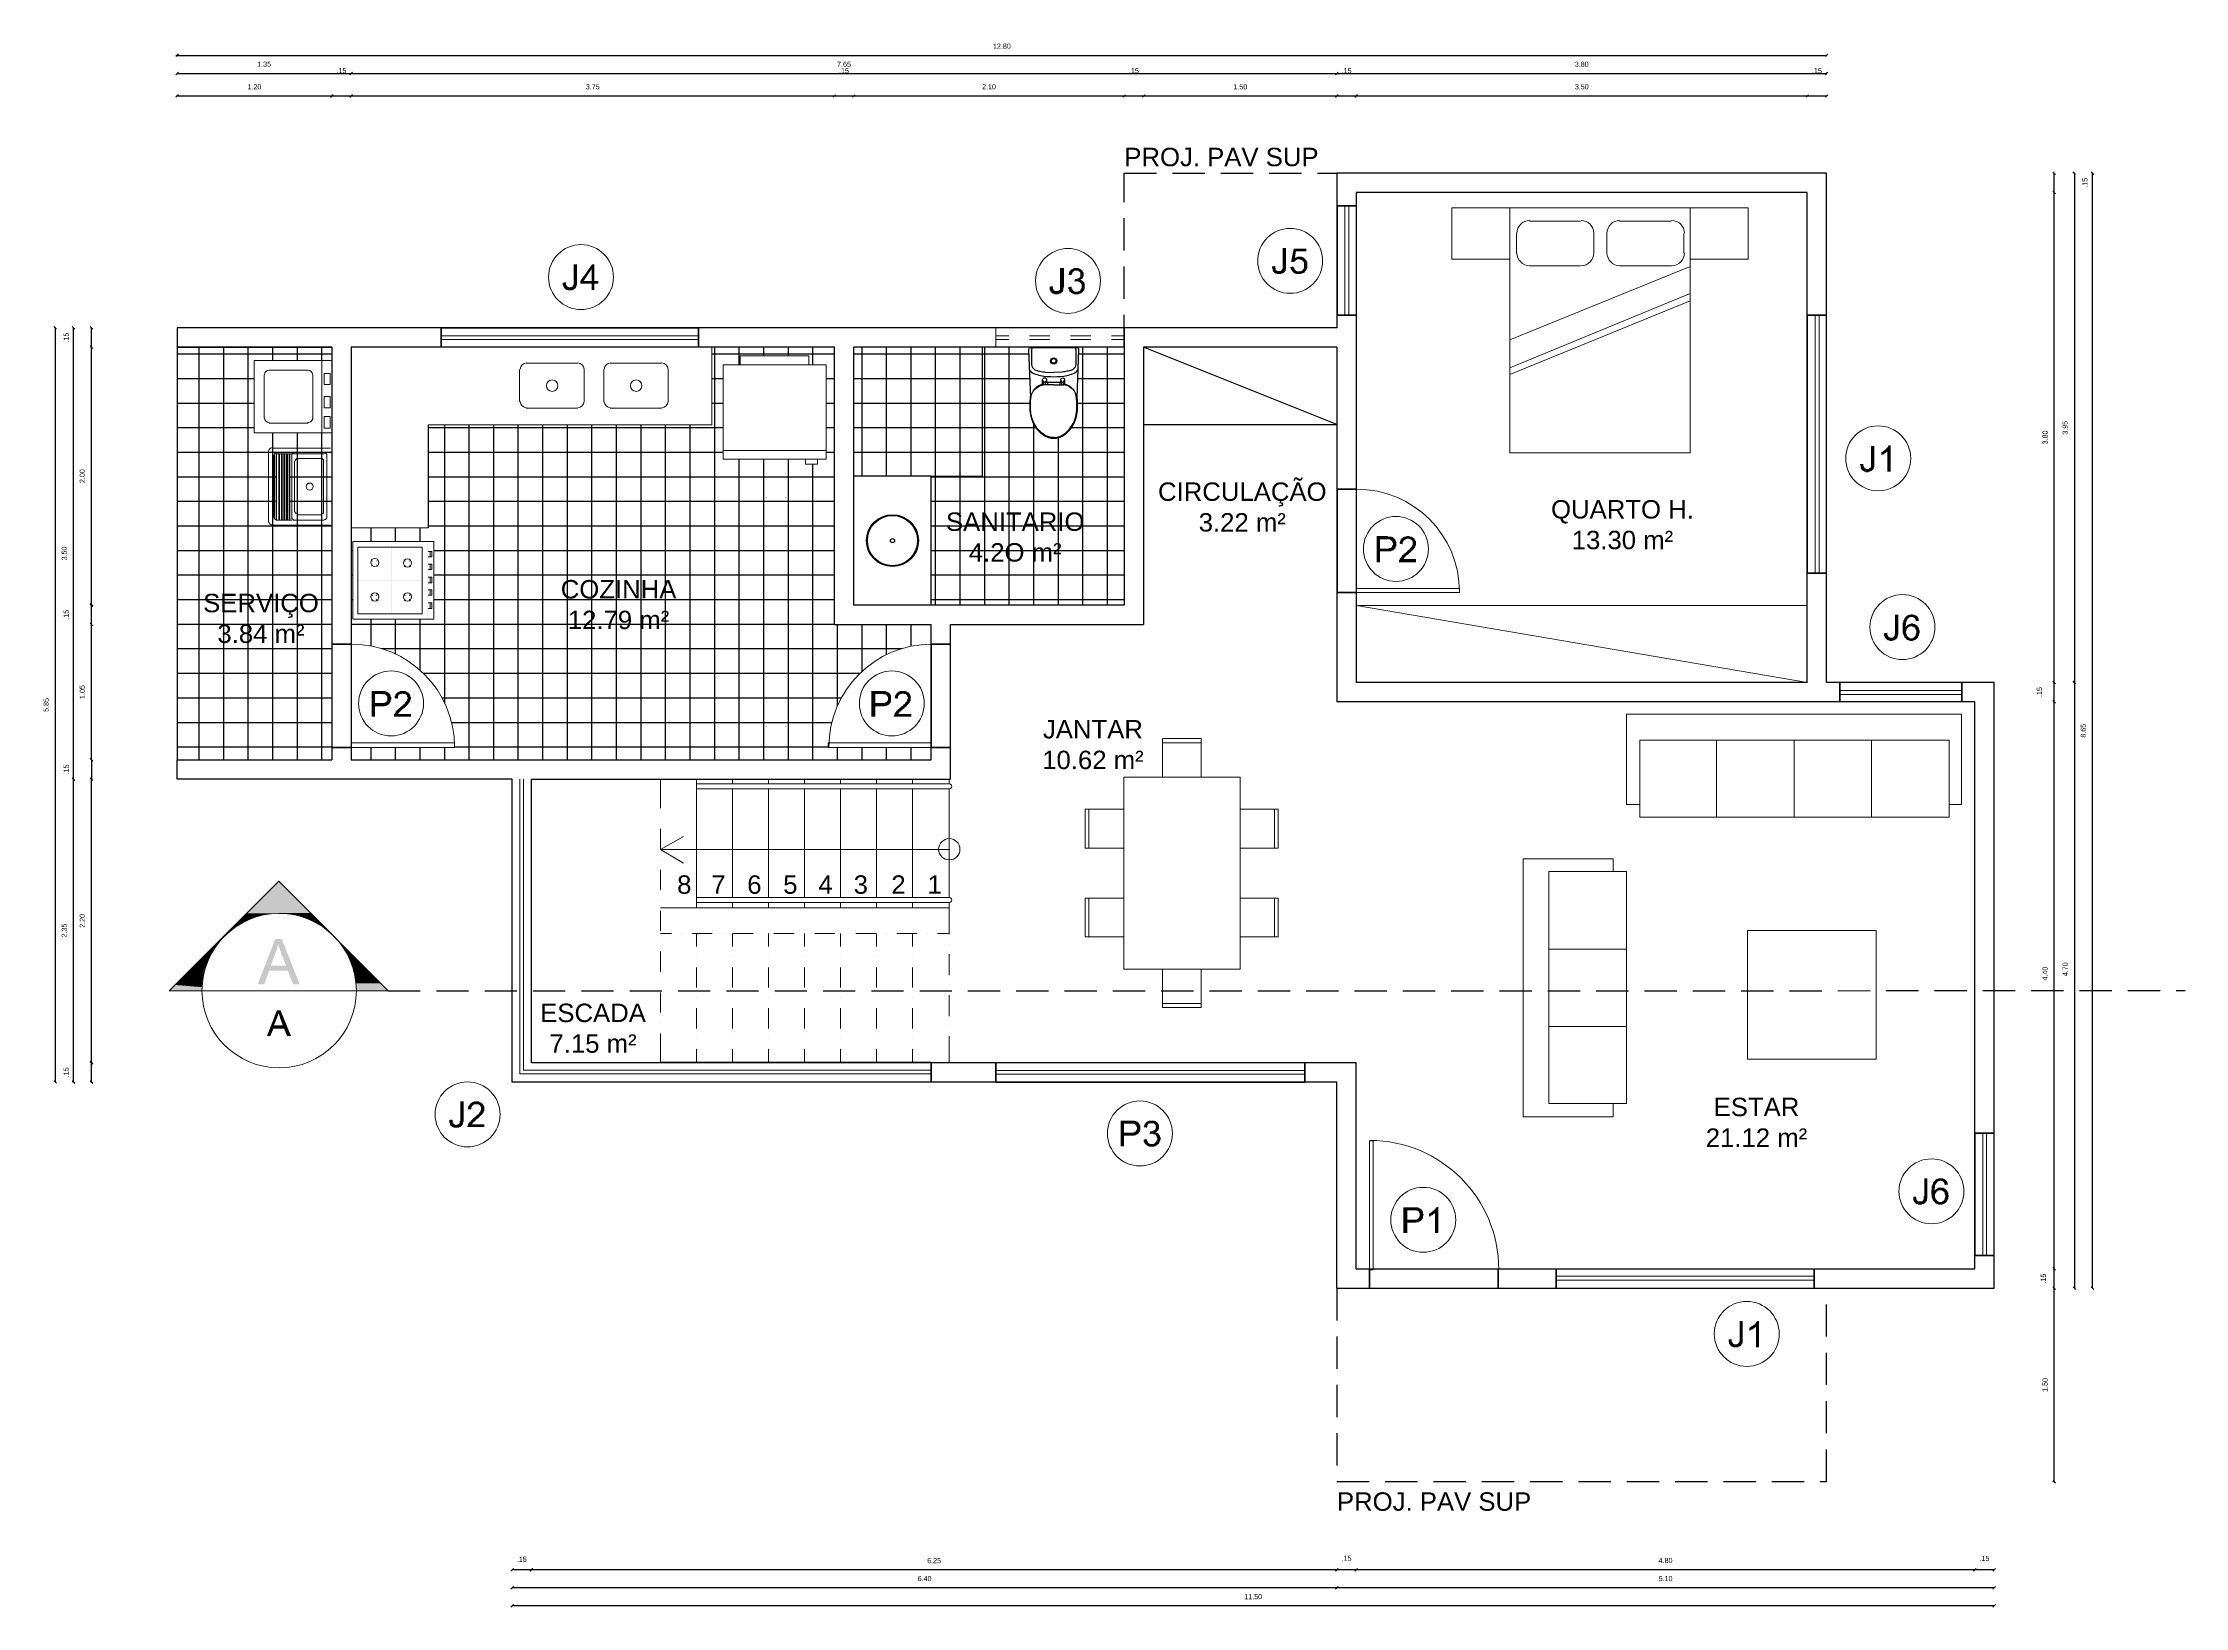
# Model space of a CAD drawing. Header units: metres. Extents: x 6 to 145, y 4 to 18.
# Drawn here: x 5.65 to 22.27, y 5.33 to 17.46 of the extents above; entities that cross this region are included whole.
import ezdxf

# ---------------------------------------------------------------- set-up
doc = ezdxf.new("R2010")
doc.units = ezdxf.units.M
doc.linetypes.add('DASHED2', pattern=[0.375, 0.25, -0.125])
doc.layers.get('0').update_dxf_attribs({"linetype": 'DASHED2'})
for name, color, linetype in [('01', 7, 'Continuous'), ('18-Textos', 7, 'Continuous'), ('ARQ - Cotas', 9, 'Continuous'), ('COTA', 5, 'Continuous'), ('G', 7, 'Continuous')]:
    doc.layers.add(name, color=color, linetype=linetype)
doc.styles.add('ISA', font='stylu.ttf')
doc.styles.get("Standard").update_dxf_attribs({"font": 'arial.ttf'})
doc.dimstyles.new('ANAPAULA25', dxfattribs={"dimscale": 0, "dimtxt": 0.04, "dimasz": 0.02, "dimexe": 0.1, "dimexo": 0.4, "dimgap": 0.05, "dimtad": 1, "dimzin": 4, "dimdsep": 46, "dimtxsty": 'ISA', "dimblk": 'OBLIQUE', "dimcen": 0.03, "dimse1": 1, "dimse2": 1, "dimclrd": 256, "dimclrt": 256, "dimadec": 0, "dimazin": 0, "dimtfac": 1, "dimtmove": 2, "dimatfit": 3, "dimldrblk": 'OPEN30', "dimfxl": 0.1, "dimtolj": 1, "dimtzin": 0, "dimlwd": -1, "dimarcsym": 0})

# ---------------------------------------------------------------- blocks, each defined once
blk = doc.blocks.new('_Oblique')
at = {"color": 0, "linetype": 'ByBlock', "lineweight": -2}
blk.add_line((-0.5, -0.5), (0.5, 0.5), dxfattribs=at)
blk = doc.blocks.new('*D131')
at = {"layer": 'COTA', "ltscale": 1000, "transparency": 16777216}
blk.add_line((21.253, 7.802), (21.253, 7.952), dxfattribs=at)
at = {"layer": 'Defpoints', "color": 0, "ltscale": 1000, "transparency": 16777216}
for p in [(19.773, 7.952), (21.253, 7.952), (19.773, 7.802)]:
    blk.add_point(p, dxfattribs=at)
at = {"layer": 'COTA', "ltscale": 1000, "transparency": 16777216, "xscale": 0.02, "yscale": 0.02, "zscale": 0.02}
for p, rotation in [((21.253, 7.952), 90), ((21.253, 7.802), 270)]:
    blk.add_blockref('_Oblique', p, dxfattribs=dict(at, rotation=rotation))
at = {"layer": 'COTA', "ltscale": 1000, "transparency": 16777216, "insert": (21.169, 7.877), "char_height": 0.04, "attachment_point": 5, "rotation": 90, "style": 'ISA'}
blk.add_mtext('\\A1;.15', dxfattribs=at)
blk = doc.blocks.new('_Open30')
at = {"layer": 'ARQ - Cotas', "color": 0, "lineweight": -2}
for p, q in [((-1, 0.27), (0, 0)), ((0, 0), (-1, -0.27)), ((0, 0), (-1, 0))]:
    blk.add_line(p, q, dxfattribs=at)
blk = doc.blocks.new('*D132')
at = {"layer": 'COTA', "ltscale": 1000, "transparency": 16777216}
blk.add_line((21.253, 7.952), (21.253, 12.352), dxfattribs=at)
at = {"layer": 'Defpoints', "color": 0, "ltscale": 1000, "transparency": 16777216}
for p in [(19.822, 12.352), (21.253, 12.352), (19.822, 7.952)]:
    blk.add_point(p, dxfattribs=at)
at = {"layer": 'COTA', "ltscale": 1000, "transparency": 16777216, "xscale": 0.02, "yscale": 0.02, "zscale": 0.02}
for p, rotation in [((21.253, 12.352), 90), ((21.253, 7.952), 270)]:
    blk.add_blockref('_Oblique', p, dxfattribs=dict(at, rotation=rotation))
at = {"layer": 'COTA', "ltscale": 1000, "transparency": 16777216, "insert": (21.182, 10.243), "char_height": 0.04, "attachment_point": 5, "rotation": 90, "style": 'ISA'}
blk.add_mtext('\\A1;4.40', dxfattribs=at)
blk = doc.blocks.new('*D133')
at = {"layer": 'COTA', "ltscale": 1000, "transparency": 16777216}
blk.add_line((21.253, 12.352), (21.253, 12.502), dxfattribs=at)
at = {"layer": 'Defpoints', "color": 0, "ltscale": 1000, "transparency": 16777216}
for p in [(19.822, 12.502), (21.253, 12.502), (19.822, 12.352)]:
    blk.add_point(p, dxfattribs=at)
at = {"layer": 'COTA', "ltscale": 1000, "transparency": 16777216, "xscale": 0.02, "yscale": 0.02, "zscale": 0.02}
for p, rotation in [((21.253, 12.502), 90), ((21.253, 12.352), 270)]:
    blk.add_blockref('_Oblique', p, dxfattribs=dict(at, rotation=rotation))
at = {"layer": 'COTA', "ltscale": 1000, "transparency": 16777216, "insert": (21.138, 12.427), "char_height": 0.04, "attachment_point": 5, "rotation": 90, "style": 'ISA'}
blk.add_mtext('\\A1;.15', dxfattribs=at)
blk = doc.blocks.new('*D134')
at = {"layer": 'COTA', "ltscale": 1000, "transparency": 16777216}
blk.add_line((21.253, 12.502), (21.253, 16.302), dxfattribs=at)
at = {"layer": 'Defpoints', "color": 0, "ltscale": 1000, "transparency": 16777216}
for p in [(18.522, 16.302), (21.253, 16.302), (18.522, 12.502)]:
    blk.add_point(p, dxfattribs=at)
at = {"layer": 'COTA', "ltscale": 1000, "transparency": 16777216, "xscale": 0.02, "yscale": 0.02, "zscale": 0.02}
for p, rotation in [((21.253, 16.302), 90), ((21.253, 12.502), 270)]:
    blk.add_blockref('_Oblique', p, dxfattribs=dict(at, rotation=rotation))
at = {"layer": 'COTA', "ltscale": 1000, "transparency": 16777216, "insert": (21.182, 14.402), "char_height": 0.04, "attachment_point": 5, "rotation": 90, "style": 'ISA'}
blk.add_mtext('\\A1;3.80', dxfattribs=at)
blk = doc.blocks.new('*D135')
at = {"layer": 'COTA', "ltscale": 1000, "transparency": 16777216}
blk.add_line((21.253, 16.302), (21.253, 16.452), dxfattribs=at)
at = {"layer": 'Defpoints', "color": 0, "ltscale": 1000, "transparency": 16777216}
for p in [(18.522, 16.452), (18.522, 16.302), (21.253, 16.452)]:
    blk.add_point(p, dxfattribs=at)
at = {"layer": 'COTA', "ltscale": 1000, "transparency": 16777216, "xscale": 0.02, "yscale": 0.02, "zscale": 0.02}
for p, rotation in [((21.253, 16.452), 90), ((21.253, 16.302), 270)]:
    blk.add_blockref('_Oblique', p, dxfattribs=dict(at, rotation=rotation))
at = {"layer": 'COTA', "ltscale": 1000, "transparency": 16777216, "insert": (21.491, 16.377), "char_height": 0.04, "attachment_point": 5, "rotation": 90, "style": 'ISA'}
blk.add_mtext('\\A1;.15', dxfattribs=at)
blk = doc.blocks.new('*D136')
at = {"layer": 'COTA', "ltscale": 1000, "transparency": 16777216}
blk.add_line((21.409, 16.452), (21.409, 12.502), dxfattribs=at)
at = {"layer": 'Defpoints', "color": 0, "ltscale": 1000, "transparency": 16777216}
for p in [(18.325, 16.452), (18.325, 12.502), (21.409, 12.502)]:
    blk.add_point(p, dxfattribs=at)
at = {"layer": 'COTA', "ltscale": 1000, "transparency": 16777216, "xscale": 0.02, "yscale": 0.02, "zscale": 0.02}
for p, rotation in [((21.409, 16.452), 90), ((21.409, 12.502), 270)]:
    blk.add_blockref('_Oblique', p, dxfattribs=dict(at, rotation=rotation))
at = {"layer": 'COTA', "ltscale": 1000, "transparency": 16777216, "insert": (21.338, 14.477), "char_height": 0.04, "attachment_point": 5, "rotation": 90, "style": 'ISA'}
blk.add_mtext('\\A1;3.95', dxfattribs=at)
blk = doc.blocks.new('*D137')
at = {"layer": 'COTA', "ltscale": 1000, "transparency": 16777216}
blk.add_line((21.409, 12.502), (21.409, 7.802), dxfattribs=at)
at = {"layer": 'Defpoints', "color": 0, "ltscale": 1000, "transparency": 16777216}
for p in [(19.625, 12.502), (19.625, 7.802), (21.409, 7.802)]:
    blk.add_point(p, dxfattribs=at)
at = {"layer": 'COTA', "ltscale": 1000, "transparency": 16777216, "xscale": 0.02, "yscale": 0.02, "zscale": 0.02}
for p, rotation in [((21.409, 12.502), 90), ((21.409, 7.802), 270)]:
    blk.add_blockref('_Oblique', p, dxfattribs=dict(at, rotation=rotation))
at = {"layer": 'COTA', "ltscale": 1000, "transparency": 16777216, "insert": (21.338, 10.277), "char_height": 0.04, "attachment_point": 5, "rotation": 90, "style": 'ISA'}
blk.add_mtext('\\A1;4.70', dxfattribs=at)
blk = doc.blocks.new('*D138')
at = {"layer": 'COTA', "ltscale": 1000, "transparency": 16777216}
blk.add_line((21.549, 7.802), (21.549, 16.452), dxfattribs=at)
at = {"layer": 'Defpoints', "color": 0, "ltscale": 1000, "transparency": 16777216}
for p in [(18.175, 16.452), (21.549, 16.452), (19.027, 7.802)]:
    blk.add_point(p, dxfattribs=at)
at = {"layer": 'COTA', "ltscale": 1000, "transparency": 16777216, "xscale": 0.02, "yscale": 0.02, "zscale": 0.02}
for p, rotation in [((21.549, 16.452), 90), ((21.549, 7.802), 270)]:
    blk.add_blockref('_Oblique', p, dxfattribs=dict(at, rotation=rotation))
at = {"layer": 'COTA', "ltscale": 1000, "transparency": 16777216, "insert": (21.478, 12.127), "char_height": 0.04, "attachment_point": 5, "rotation": 90, "style": 'ISA'}
blk.add_mtext('\\A1;8.65', dxfattribs=at)
blk = doc.blocks.new('*D140')
at = {"layer": 'COTA', "ltscale": 1000, "transparency": 16777216}
blk.add_line((21.253, 6.302), (21.253, 7.802), dxfattribs=at)
at = {"layer": 'Defpoints', "color": 0, "ltscale": 1000, "transparency": 16777216}
for p in [(19.487, 7.802), (21.253, 7.802), (19.487, 6.302)]:
    blk.add_point(p, dxfattribs=at)
at = {"layer": 'COTA', "ltscale": 1000, "transparency": 16777216, "xscale": 0.02, "yscale": 0.02, "zscale": 0.02}
for p, rotation in [((21.253, 7.802), 90), ((21.253, 6.302), 270)]:
    blk.add_blockref('_Oblique', p, dxfattribs=dict(at, rotation=rotation))
at = {"layer": 'COTA', "ltscale": 1000, "transparency": 16777216, "insert": (21.182, 7.052), "char_height": 0.04, "attachment_point": 5, "rotation": 90, "style": 'ISA'}
blk.add_mtext('\\A1;1.50', dxfattribs=at)
blk = doc.blocks.new('*D141')
at = {"layer": 'COTA', "ltscale": 1000, "transparency": 16777216}
blk.add_line((20.787, 5.618), (20.637, 5.618), dxfattribs=at)
at = {"layer": 'Defpoints', "color": 0, "ltscale": 1000, "transparency": 16777216}
for p in [(20.637, 8.002), (20.787, 8.002), (20.637, 5.618)]:
    blk.add_point(p, dxfattribs=at)
at = {"layer": 'COTA', "ltscale": 1000, "transparency": 16777216, "xscale": 0.02, "yscale": 0.02, "zscale": 0.02, "rotation": 180}
blk.add_blockref('_Oblique', (20.637, 5.618), dxfattribs=at)
at = {"layer": 'COTA', "ltscale": 1000, "transparency": 16777216, "xscale": 0.02, "yscale": 0.02, "zscale": 0.02}
blk.add_blockref('_Oblique', (20.787, 5.618), dxfattribs=at)
at = {"layer": 'COTA', "ltscale": 1000, "transparency": 16777216, "insert": (20.712, 5.706), "char_height": 0.04, "attachment_point": 5, "style": 'ISA'}
blk.add_mtext('\\A1;.15', dxfattribs=at)
blk = doc.blocks.new('*D142')
at = {"layer": 'COTA', "ltscale": 1000, "transparency": 16777216}
blk.add_line((20.637, 5.618), (15.837, 5.618), dxfattribs=at)
at = {"layer": 'Defpoints', "color": 0, "ltscale": 1000, "transparency": 16777216}
for p in [(15.837, 7.952), (20.637, 7.952), (15.837, 5.618)]:
    blk.add_point(p, dxfattribs=at)
at = {"layer": 'COTA', "ltscale": 1000, "transparency": 16777216, "xscale": 0.02, "yscale": 0.02, "zscale": 0.02, "rotation": 180}
blk.add_blockref('_Oblique', (15.837, 5.618), dxfattribs=at)
at = {"layer": 'COTA', "ltscale": 1000, "transparency": 16777216, "xscale": 0.02, "yscale": 0.02, "zscale": 0.02}
blk.add_blockref('_Oblique', (20.637, 5.618), dxfattribs=at)
at = {"layer": 'COTA', "ltscale": 1000, "transparency": 16777216, "insert": (18.237, 5.69), "char_height": 0.04, "attachment_point": 5, "style": 'ISA'}
blk.add_mtext('\\A1;4.80', dxfattribs=at)
blk = doc.blocks.new('*D143')
at = {"layer": 'COTA', "ltscale": 1000, "transparency": 16777216}
blk.add_line((15.837, 5.618), (15.687, 5.618), dxfattribs=at)
at = {"layer": 'Defpoints', "color": 0, "ltscale": 1000, "transparency": 16777216}
for p in [(15.687, 8.979), (15.837, 8.979), (15.687, 5.618)]:
    blk.add_point(p, dxfattribs=at)
at = {"layer": 'COTA', "ltscale": 1000, "transparency": 16777216, "xscale": 0.02, "yscale": 0.02, "zscale": 0.02, "rotation": 180}
blk.add_blockref('_Oblique', (15.687, 5.618), dxfattribs=at)
at = {"layer": 'COTA', "ltscale": 1000, "transparency": 16777216, "xscale": 0.02, "yscale": 0.02, "zscale": 0.02}
blk.add_blockref('_Oblique', (15.837, 5.618), dxfattribs=at)
at = {"layer": 'COTA', "ltscale": 1000, "transparency": 16777216, "insert": (15.762, 5.708), "char_height": 0.04, "attachment_point": 5, "style": 'ISA'}
blk.add_mtext('\\A1;.15', dxfattribs=at)
blk = doc.blocks.new('*D144')
at = {"layer": 'COTA', "ltscale": 1000, "transparency": 16777216}
blk.add_line((15.687, 5.618), (9.434, 5.618), dxfattribs=at)
at = {"layer": 'Defpoints', "color": 0, "ltscale": 1000, "transparency": 16777216}
for p in [(9.434, 9.555), (15.687, 9.402), (9.434, 5.618)]:
    blk.add_point(p, dxfattribs=at)
at = {"layer": 'COTA', "ltscale": 1000, "transparency": 16777216, "xscale": 0.02, "yscale": 0.02, "zscale": 0.02, "rotation": 180}
blk.add_blockref('_Oblique', (9.434, 5.618), dxfattribs=at)
at = {"layer": 'COTA', "ltscale": 1000, "transparency": 16777216, "xscale": 0.02, "yscale": 0.02, "zscale": 0.02}
blk.add_blockref('_Oblique', (15.687, 5.618), dxfattribs=at)
at = {"layer": 'COTA', "ltscale": 1000, "transparency": 16777216, "insert": (12.561, 5.689), "char_height": 0.04, "attachment_point": 5, "style": 'ISA'}
blk.add_mtext('\\A1;6.25', dxfattribs=at)
blk = doc.blocks.new('*D145')
at = {"layer": 'COTA', "ltscale": 1000, "transparency": 16777216}
blk.add_line((9.437, 5.618), (9.287, 5.618), dxfattribs=at)
at = {"layer": 'Defpoints', "color": 0, "ltscale": 1000, "transparency": 16777216}
for p in [(9.287, 9.555), (9.437, 9.555), (9.287, 5.618)]:
    blk.add_point(p, dxfattribs=at)
at = {"layer": 'COTA', "ltscale": 1000, "transparency": 16777216, "xscale": 0.02, "yscale": 0.02, "zscale": 0.02, "rotation": 180}
blk.add_blockref('_Oblique', (9.287, 5.618), dxfattribs=at)
at = {"layer": 'COTA', "ltscale": 1000, "transparency": 16777216, "xscale": 0.02, "yscale": 0.02, "zscale": 0.02}
blk.add_blockref('_Oblique', (9.437, 5.618), dxfattribs=at)
at = {"layer": 'COTA', "ltscale": 1000, "transparency": 16777216, "insert": (9.362, 5.699), "char_height": 0.04, "attachment_point": 5, "style": 'ISA'}
blk.add_mtext('\\A1;.15', dxfattribs=at)
blk = doc.blocks.new('*D146')
at = {"layer": 'COTA', "ltscale": 1000, "transparency": 16777216}
blk.add_line((20.787, 5.478), (15.687, 5.478), dxfattribs=at)
at = {"layer": 'Defpoints', "color": 0, "ltscale": 1000, "transparency": 16777216}
for p in [(15.687, 7.802), (20.787, 7.802), (15.687, 5.478)]:
    blk.add_point(p, dxfattribs=at)
at = {"layer": 'COTA', "ltscale": 1000, "transparency": 16777216, "xscale": 0.02, "yscale": 0.02, "zscale": 0.02, "rotation": 180}
blk.add_blockref('_Oblique', (15.687, 5.478), dxfattribs=at)
at = {"layer": 'COTA', "ltscale": 1000, "transparency": 16777216, "xscale": 0.02, "yscale": 0.02, "zscale": 0.02}
blk.add_blockref('_Oblique', (20.787, 5.478), dxfattribs=at)
at = {"layer": 'COTA', "ltscale": 1000, "transparency": 16777216, "insert": (18.237, 5.55), "char_height": 0.04, "attachment_point": 5, "style": 'ISA'}
blk.add_mtext('\\A1;5.10', dxfattribs=at)
blk = doc.blocks.new('*D147')
at = {"layer": 'COTA', "ltscale": 1000, "transparency": 16777216}
blk.add_line((15.687, 5.478), (9.287, 5.478), dxfattribs=at)
at = {"layer": 'Defpoints', "color": 0, "ltscale": 1000, "transparency": 16777216}
for p in [(9.287, 9.402), (15.687, 9.402), (9.287, 5.478)]:
    blk.add_point(p, dxfattribs=at)
at = {"layer": 'COTA', "ltscale": 1000, "transparency": 16777216, "xscale": 0.02, "yscale": 0.02, "zscale": 0.02, "rotation": 180}
blk.add_blockref('_Oblique', (9.287, 5.478), dxfattribs=at)
at = {"layer": 'COTA', "ltscale": 1000, "transparency": 16777216, "xscale": 0.02, "yscale": 0.02, "zscale": 0.02}
blk.add_blockref('_Oblique', (15.687, 5.478), dxfattribs=at)
at = {"layer": 'COTA', "ltscale": 1000, "transparency": 16777216, "insert": (12.487, 5.55), "char_height": 0.04, "attachment_point": 5, "style": 'ISA'}
blk.add_mtext('\\A1;6.40', dxfattribs=at)
blk = doc.blocks.new('*D148')
at = {"layer": 'COTA', "ltscale": 1000, "transparency": 16777216}
blk.add_line((20.787, 5.338), (9.286, 5.338), dxfattribs=at)
at = {"layer": 'Defpoints', "color": 0, "ltscale": 1000, "transparency": 16777216}
for p in [(9.286, 9.402), (20.787, 7.802), (9.286, 5.338)]:
    blk.add_point(p, dxfattribs=at)
at = {"layer": 'COTA', "ltscale": 1000, "transparency": 16777216, "xscale": 0.02, "yscale": 0.02, "zscale": 0.02, "rotation": 180}
blk.add_blockref('_Oblique', (9.286, 5.338), dxfattribs=at)
at = {"layer": 'COTA', "ltscale": 1000, "transparency": 16777216, "xscale": 0.02, "yscale": 0.02, "zscale": 0.02}
blk.add_blockref('_Oblique', (20.787, 5.338), dxfattribs=at)
at = {"layer": 'COTA', "ltscale": 1000, "transparency": 16777216, "insert": (15.037, 5.41), "char_height": 0.04, "attachment_point": 5, "style": 'ISA'}
blk.add_mtext('\\A1;11.50', dxfattribs=at)
blk = doc.blocks.new('*D153')
at = {"layer": 'COTA', "ltscale": 1000, "transparency": 16777216}
blk.add_line((6.022, 9.402), (6.022, 9.552), dxfattribs=at)
at = {"layer": 'Defpoints', "color": 0, "ltscale": 1000, "transparency": 16777216}
for p in [(6.022, 9.552), (12.833, 9.552), (12.833, 9.402)]:
    blk.add_point(p, dxfattribs=at)
at = {"layer": 'COTA', "ltscale": 1000, "transparency": 16777216, "xscale": 0.02, "yscale": 0.02, "zscale": 0.02}
for p, rotation in [((6.022, 9.552), 90), ((6.022, 9.402), 270)]:
    blk.add_blockref('_Oblique', p, dxfattribs=dict(at, rotation=rotation))
at = {"layer": 'COTA', "ltscale": 1000, "transparency": 16777216, "insert": (5.826, 9.477), "char_height": 0.04, "attachment_point": 5, "rotation": 90, "style": 'ISA'}
blk.add_mtext('\\A1;.15', dxfattribs=at)
blk = doc.blocks.new('*D154')
at = {"layer": 'COTA', "ltscale": 1000, "transparency": 16777216}
blk.add_line((6.022, 9.552), (6.022, 11.752), dxfattribs=at)
at = {"layer": 'Defpoints', "color": 0, "ltscale": 1000, "transparency": 16777216}
for p in [(6.022, 11.752), (12.687, 11.752), (12.833, 9.552)]:
    blk.add_point(p, dxfattribs=at)
at = {"layer": 'COTA', "ltscale": 1000, "transparency": 16777216, "xscale": 0.02, "yscale": 0.02, "zscale": 0.02}
for p, rotation in [((6.022, 11.752), 90), ((6.022, 9.552), 270)]:
    blk.add_blockref('_Oblique', p, dxfattribs=dict(at, rotation=rotation))
at = {"layer": 'COTA', "ltscale": 1000, "transparency": 16777216, "insert": (5.951, 10.652), "char_height": 0.04, "attachment_point": 5, "rotation": 90, "style": 'ISA'}
blk.add_mtext('\\A1;2.20', dxfattribs=at)
blk = doc.blocks.new('*D155')
at = {"layer": 'COTA', "ltscale": 1000, "transparency": 16777216}
blk.add_line((6.022, 11.902), (6.022, 11.752), dxfattribs=at)
at = {"layer": 'Defpoints', "color": 0, "ltscale": 1000, "transparency": 16777216}
for p in [(12.499, 11.902), (6.022, 11.752), (12.499, 11.752)]:
    blk.add_point(p, dxfattribs=at)
at = {"layer": 'COTA', "ltscale": 1000, "transparency": 16777216, "xscale": 0.02, "yscale": 0.02, "zscale": 0.02}
for p, rotation in [((6.022, 11.902), 90), ((6.022, 11.752), 270)]:
    blk.add_blockref('_Oblique', p, dxfattribs=dict(at, rotation=rotation))
at = {"layer": 'COTA', "ltscale": 1000, "transparency": 16777216, "insert": (5.826, 11.827), "char_height": 0.04, "attachment_point": 5, "rotation": 90, "style": 'ISA'}
blk.add_mtext('\\A1;.15', dxfattribs=at)
blk = doc.blocks.new('*D156')
at = {"layer": 'COTA', "ltscale": 1000, "transparency": 16777216}
blk.add_line((6.022, 11.902), (6.022, 12.952), dxfattribs=at)
at = {"layer": 'Defpoints', "color": 0, "ltscale": 1000, "transparency": 16777216}
for p in [(6.022, 12.952), (12.537, 12.952), (12.537, 11.902)]:
    blk.add_point(p, dxfattribs=at)
at = {"layer": 'COTA', "ltscale": 1000, "transparency": 16777216, "xscale": 0.02, "yscale": 0.02, "zscale": 0.02}
for p, rotation in [((6.022, 12.952), 90), ((6.022, 11.902), 270)]:
    blk.add_blockref('_Oblique', p, dxfattribs=dict(at, rotation=rotation))
at = {"layer": 'COTA', "ltscale": 1000, "transparency": 16777216, "insert": (5.951, 12.427), "char_height": 0.04, "attachment_point": 5, "rotation": 90, "style": 'ISA'}
blk.add_mtext('\\A1;1.05', dxfattribs=at)
blk = doc.blocks.new('*D157')
at = {"layer": 'COTA', "ltscale": 1000, "transparency": 16777216}
blk.add_line((6.022, 12.952), (6.022, 13.102), dxfattribs=at)
at = {"layer": 'Defpoints', "color": 0, "ltscale": 1000, "transparency": 16777216}
for p in [(6.022, 13.102), (12.409, 13.102), (12.409, 12.952)]:
    blk.add_point(p, dxfattribs=at)
at = {"layer": 'COTA', "ltscale": 1000, "transparency": 16777216, "xscale": 0.02, "yscale": 0.02, "zscale": 0.02}
for p, rotation in [((6.022, 13.102), 90), ((6.022, 12.952), 270)]:
    blk.add_blockref('_Oblique', p, dxfattribs=dict(at, rotation=rotation))
at = {"layer": 'COTA', "ltscale": 1000, "transparency": 16777216, "insert": (5.826, 13.027), "char_height": 0.04, "attachment_point": 5, "rotation": 90, "style": 'ISA'}
blk.add_mtext('\\A1;.15', dxfattribs=at)
blk = doc.blocks.new('*D158')
at = {"layer": 'COTA', "ltscale": 1000, "transparency": 16777216}
blk.add_line((6.022, 13.102), (6.022, 15.102), dxfattribs=at)
at = {"layer": 'Defpoints', "color": 0, "ltscale": 1000, "transparency": 16777216}
for p in [(6.022, 15.102), (11.937, 15.102), (11.937, 13.102)]:
    blk.add_point(p, dxfattribs=at)
at = {"layer": 'COTA', "ltscale": 1000, "transparency": 16777216, "xscale": 0.02, "yscale": 0.02, "zscale": 0.02}
for p, rotation in [((6.022, 15.102), 90), ((6.022, 13.102), 270)]:
    blk.add_blockref('_Oblique', p, dxfattribs=dict(at, rotation=rotation))
at = {"layer": 'COTA', "ltscale": 1000, "transparency": 16777216, "insert": (5.951, 14.102), "char_height": 0.04, "attachment_point": 5, "rotation": 90, "style": 'ISA'}
blk.add_mtext('\\A1;2.00', dxfattribs=at)
blk = doc.blocks.new('*D159')
at = {"layer": 'COTA', "ltscale": 1000, "transparency": 16777216}
blk.add_line((6.022, 15.102), (6.022, 15.252), dxfattribs=at)
at = {"layer": 'Defpoints', "color": 0, "ltscale": 1000, "transparency": 16777216}
for p in [(6.022, 15.252), (12.205, 15.252), (12.205, 15.102)]:
    blk.add_point(p, dxfattribs=at)
at = {"layer": 'COTA', "ltscale": 1000, "transparency": 16777216, "xscale": 0.02, "yscale": 0.02, "zscale": 0.02}
for p, rotation in [((6.022, 15.252), 90), ((6.022, 15.102), 270)]:
    blk.add_blockref('_Oblique', p, dxfattribs=dict(at, rotation=rotation))
at = {"layer": 'COTA', "ltscale": 1000, "transparency": 16777216, "insert": (5.826, 15.177), "char_height": 0.04, "attachment_point": 5, "rotation": 90, "style": 'ISA'}
blk.add_mtext('\\A1;.15', dxfattribs=at)
blk = doc.blocks.new('*D160')
at = {"layer": 'COTA', "ltscale": 1000, "transparency": 16777216}
blk.add_line((5.882, 9.402), (5.882, 11.752), dxfattribs=at)
at = {"layer": 'Defpoints', "color": 0, "ltscale": 1000, "transparency": 16777216}
for p in [(5.882, 11.752), (9.287, 11.752), (9.286, 9.402)]:
    blk.add_point(p, dxfattribs=at)
at = {"layer": 'COTA', "ltscale": 1000, "transparency": 16777216, "xscale": 0.02, "yscale": 0.02, "zscale": 0.02}
for p, rotation in [((5.882, 11.752), 90), ((5.882, 9.402), 270)]:
    blk.add_blockref('_Oblique', p, dxfattribs=dict(at, rotation=rotation))
at = {"layer": 'COTA', "ltscale": 1000, "transparency": 16777216, "insert": (5.811, 10.577), "char_height": 0.04, "attachment_point": 5, "rotation": 90, "style": 'ISA'}
blk.add_mtext('\\A1;2.35', dxfattribs=at)
blk = doc.blocks.new('*D161')
at = {"layer": 'COTA', "ltscale": 1000, "transparency": 16777216}
blk.add_line((5.882, 11.752), (5.882, 15.252), dxfattribs=at)
at = {"layer": 'Defpoints', "color": 0, "ltscale": 1000, "transparency": 16777216}
for p in [(5.882, 15.252), (6.687, 15.252), (6.687, 11.752)]:
    blk.add_point(p, dxfattribs=at)
at = {"layer": 'COTA', "ltscale": 1000, "transparency": 16777216, "xscale": 0.02, "yscale": 0.02, "zscale": 0.02}
for p, rotation in [((5.882, 15.252), 90), ((5.882, 11.752), 270)]:
    blk.add_blockref('_Oblique', p, dxfattribs=dict(at, rotation=rotation))
at = {"layer": 'COTA', "ltscale": 1000, "transparency": 16777216, "insert": (5.811, 13.502), "char_height": 0.04, "attachment_point": 5, "rotation": 90, "style": 'ISA'}
blk.add_mtext('\\A1;3.50', dxfattribs=at)
blk = doc.blocks.new('*D162')
at = {"layer": 'COTA', "ltscale": 1000, "transparency": 16777216}
blk.add_line((5.742, 9.402), (5.742, 15.252), dxfattribs=at)
at = {"layer": 'Defpoints', "color": 0, "ltscale": 1000, "transparency": 16777216}
for p in [(5.742, 15.252), (8.491, 15.252), (9.287, 9.402)]:
    blk.add_point(p, dxfattribs=at)
at = {"layer": 'COTA', "ltscale": 1000, "transparency": 16777216, "xscale": 0.02, "yscale": 0.02, "zscale": 0.02}
for p, rotation in [((5.742, 15.252), 90), ((5.742, 9.402), 270)]:
    blk.add_blockref('_Oblique', p, dxfattribs=dict(at, rotation=rotation))
at = {"layer": 'COTA', "ltscale": 1000, "transparency": 16777216, "insert": (5.671, 12.327), "char_height": 0.04, "attachment_point": 5, "rotation": 90, "style": 'ISA'}
blk.add_mtext('\\A1;5.85', dxfattribs=at)
blk = doc.blocks.new('*D163')
at = {"layer": 'COTA', "ltscale": 1000, "transparency": 16777216}
blk.add_line((6.687, 17.051), (7.887, 17.051), dxfattribs=at)
at = {"layer": 'Defpoints', "color": 0, "ltscale": 1000, "transparency": 16777216}
for p in [(7.887, 17.051), (6.687, 16.165), (7.887, 16.015)]:
    blk.add_point(p, dxfattribs=at)
at = {"layer": 'COTA', "ltscale": 1000, "transparency": 16777216, "xscale": 0.02, "yscale": 0.02, "zscale": 0.02, "rotation": 180}
blk.add_blockref('_Oblique', (6.687, 17.051), dxfattribs=at)
at = {"layer": 'COTA', "ltscale": 1000, "transparency": 16777216, "xscale": 0.02, "yscale": 0.02, "zscale": 0.02}
blk.add_blockref('_Oblique', (7.887, 17.051), dxfattribs=at)
at = {"layer": 'COTA', "ltscale": 1000, "transparency": 16777216, "insert": (7.287, 17.122), "char_height": 0.04, "attachment_point": 5, "style": 'ISA'}
blk.add_mtext('\\A1;1.20', dxfattribs=at)
blk = doc.blocks.new('*D164')
at = {"layer": 'COTA', "ltscale": 1000, "transparency": 16777216}
blk.add_line((7.887, 17.051), (8.037, 17.051), dxfattribs=at)
at = {"layer": 'Defpoints', "color": 0, "ltscale": 1000, "transparency": 16777216}
for p in [(8.037, 17.051), (7.887, 16.015), (8.037, 16.015)]:
    blk.add_point(p, dxfattribs=at)
at = {"layer": 'COTA', "ltscale": 1000, "transparency": 16777216, "xscale": 0.02, "yscale": 0.02, "zscale": 0.02, "rotation": 180}
blk.add_blockref('_Oblique', (7.887, 17.051), dxfattribs=at)
at = {"layer": 'COTA', "ltscale": 1000, "transparency": 16777216, "xscale": 0.02, "yscale": 0.02, "zscale": 0.02}
blk.add_blockref('_Oblique', (8.037, 17.051), dxfattribs=at)
at = {"layer": 'COTA', "ltscale": 1000, "transparency": 16777216, "insert": (7.962, 17.247), "char_height": 0.04, "attachment_point": 5, "style": 'ISA'}
blk.add_mtext('\\A1;.15', dxfattribs=at)
blk = doc.blocks.new('*D165')
at = {"layer": 'COTA', "ltscale": 1000, "transparency": 16777216}
blk.add_line((8.037, 17.051), (11.787, 17.051), dxfattribs=at)
at = {"layer": 'Defpoints', "color": 0, "ltscale": 1000, "transparency": 16777216}
for p in [(11.787, 17.051), (8.037, 16.015), (11.787, 16.015)]:
    blk.add_point(p, dxfattribs=at)
at = {"layer": 'COTA', "ltscale": 1000, "transparency": 16777216, "xscale": 0.02, "yscale": 0.02, "zscale": 0.02, "rotation": 180}
blk.add_blockref('_Oblique', (8.037, 17.051), dxfattribs=at)
at = {"layer": 'COTA', "ltscale": 1000, "transparency": 16777216, "xscale": 0.02, "yscale": 0.02, "zscale": 0.02}
blk.add_blockref('_Oblique', (11.787, 17.051), dxfattribs=at)
at = {"layer": 'COTA', "ltscale": 1000, "transparency": 16777216, "insert": (9.912, 17.122), "char_height": 0.04, "attachment_point": 5, "style": 'ISA'}
blk.add_mtext('\\A1;3.75', dxfattribs=at)
blk = doc.blocks.new('*D166')
at = {"layer": 'COTA', "ltscale": 1000, "transparency": 16777216}
blk.add_line((11.787, 17.051), (11.937, 17.051), dxfattribs=at)
at = {"layer": 'Defpoints', "color": 0, "ltscale": 1000, "transparency": 16777216}
for p in [(11.937, 17.051), (11.787, 16.015), (11.937, 16.015)]:
    blk.add_point(p, dxfattribs=at)
at = {"layer": 'COTA', "ltscale": 1000, "transparency": 16777216, "xscale": 0.02, "yscale": 0.02, "zscale": 0.02, "rotation": 180}
blk.add_blockref('_Oblique', (11.787, 17.051), dxfattribs=at)
at = {"layer": 'COTA', "ltscale": 1000, "transparency": 16777216, "xscale": 0.02, "yscale": 0.02, "zscale": 0.02}
blk.add_blockref('_Oblique', (11.937, 17.051), dxfattribs=at)
at = {"layer": 'COTA', "ltscale": 1000, "transparency": 16777216, "insert": (11.862, 17.247), "char_height": 0.04, "attachment_point": 5, "style": 'ISA'}
blk.add_mtext('\\A1;.15', dxfattribs=at)
blk = doc.blocks.new('*D167')
at = {"layer": 'COTA', "ltscale": 1000, "transparency": 16777216}
blk.add_line((11.937, 17.051), (14.037, 17.051), dxfattribs=at)
at = {"layer": 'Defpoints', "color": 0, "ltscale": 1000, "transparency": 16777216}
for p in [(14.037, 17.051), (11.937, 16.015), (14.037, 16.015)]:
    blk.add_point(p, dxfattribs=at)
at = {"layer": 'COTA', "ltscale": 1000, "transparency": 16777216, "xscale": 0.02, "yscale": 0.02, "zscale": 0.02, "rotation": 180}
blk.add_blockref('_Oblique', (11.937, 17.051), dxfattribs=at)
at = {"layer": 'COTA', "ltscale": 1000, "transparency": 16777216, "xscale": 0.02, "yscale": 0.02, "zscale": 0.02}
blk.add_blockref('_Oblique', (14.037, 17.051), dxfattribs=at)
at = {"layer": 'COTA', "ltscale": 1000, "transparency": 16777216, "insert": (12.987, 17.122), "char_height": 0.04, "attachment_point": 5, "style": 'ISA'}
blk.add_mtext('\\A1;2.10', dxfattribs=at)
blk = doc.blocks.new('*D168')
at = {"layer": 'COTA', "ltscale": 1000, "transparency": 16777216}
blk.add_line((14.037, 17.051), (14.187, 17.051), dxfattribs=at)
at = {"layer": 'Defpoints', "color": 0, "ltscale": 1000, "transparency": 16777216}
for p in [(14.187, 17.051), (14.037, 14.989), (14.187, 14.989)]:
    blk.add_point(p, dxfattribs=at)
at = {"layer": 'COTA', "ltscale": 1000, "transparency": 16777216, "xscale": 0.02, "yscale": 0.02, "zscale": 0.02, "rotation": 180}
blk.add_blockref('_Oblique', (14.037, 17.051), dxfattribs=at)
at = {"layer": 'COTA', "ltscale": 1000, "transparency": 16777216, "xscale": 0.02, "yscale": 0.02, "zscale": 0.02}
blk.add_blockref('_Oblique', (14.187, 17.051), dxfattribs=at)
at = {"layer": 'COTA', "ltscale": 1000, "transparency": 16777216, "insert": (14.112, 17.247), "char_height": 0.04, "attachment_point": 5, "style": 'ISA'}
blk.add_mtext('\\A1;.15', dxfattribs=at)
blk = doc.blocks.new('*D169')
at = {"layer": 'COTA', "ltscale": 1000, "transparency": 16777216}
blk.add_line((14.187, 17.051), (15.687, 17.051), dxfattribs=at)
at = {"layer": 'Defpoints', "color": 0, "ltscale": 1000, "transparency": 16777216}
for p in [(15.687, 17.051), (14.187, 14.421), (15.687, 14.421)]:
    blk.add_point(p, dxfattribs=at)
at = {"layer": 'COTA', "ltscale": 1000, "transparency": 16777216, "xscale": 0.02, "yscale": 0.02, "zscale": 0.02, "rotation": 180}
blk.add_blockref('_Oblique', (14.187, 17.051), dxfattribs=at)
at = {"layer": 'COTA', "ltscale": 1000, "transparency": 16777216, "xscale": 0.02, "yscale": 0.02, "zscale": 0.02}
blk.add_blockref('_Oblique', (15.687, 17.051), dxfattribs=at)
at = {"layer": 'COTA', "ltscale": 1000, "transparency": 16777216, "insert": (14.937, 17.122), "char_height": 0.04, "attachment_point": 5, "style": 'ISA'}
blk.add_mtext('\\A1;1.50', dxfattribs=at)
blk = doc.blocks.new('*D170')
at = {"layer": 'COTA', "ltscale": 1000, "transparency": 16777216}
blk.add_line((15.687, 17.051), (15.837, 17.051), dxfattribs=at)
at = {"layer": 'Defpoints', "color": 0, "ltscale": 1000, "transparency": 16777216}
for p in [(15.837, 17.051), (15.687, 16.334), (15.837, 16.302)]:
    blk.add_point(p, dxfattribs=at)
at = {"layer": 'COTA', "ltscale": 1000, "transparency": 16777216, "xscale": 0.02, "yscale": 0.02, "zscale": 0.02, "rotation": 180}
blk.add_blockref('_Oblique', (15.687, 17.051), dxfattribs=at)
at = {"layer": 'COTA', "ltscale": 1000, "transparency": 16777216, "xscale": 0.02, "yscale": 0.02, "zscale": 0.02}
blk.add_blockref('_Oblique', (15.837, 17.051), dxfattribs=at)
at = {"layer": 'COTA', "ltscale": 1000, "transparency": 16777216, "insert": (15.762, 17.247), "char_height": 0.04, "attachment_point": 5, "style": 'ISA'}
blk.add_mtext('\\A1;.15', dxfattribs=at)
blk = doc.blocks.new('*D171')
at = {"layer": 'COTA', "ltscale": 1000, "transparency": 16777216}
blk.add_line((15.837, 17.051), (19.337, 17.051), dxfattribs=at)
at = {"layer": 'Defpoints', "color": 0, "ltscale": 1000, "transparency": 16777216}
for p in [(19.337, 17.051), (15.837, 16.302), (19.337, 16.302)]:
    blk.add_point(p, dxfattribs=at)
at = {"layer": 'COTA', "ltscale": 1000, "transparency": 16777216, "xscale": 0.02, "yscale": 0.02, "zscale": 0.02, "rotation": 180}
blk.add_blockref('_Oblique', (15.837, 17.051), dxfattribs=at)
at = {"layer": 'COTA', "ltscale": 1000, "transparency": 16777216, "xscale": 0.02, "yscale": 0.02, "zscale": 0.02}
blk.add_blockref('_Oblique', (19.337, 17.051), dxfattribs=at)
at = {"layer": 'COTA', "ltscale": 1000, "transparency": 16777216, "insert": (17.587, 17.122), "char_height": 0.04, "attachment_point": 5, "style": 'ISA'}
blk.add_mtext('\\A1;3.50', dxfattribs=at)
blk = doc.blocks.new('*D172')
at = {"layer": 'COTA', "ltscale": 1000, "transparency": 16777216}
blk.add_line((19.337, 17.051), (19.487, 17.051), dxfattribs=at)
at = {"layer": 'Defpoints', "color": 0, "ltscale": 1000, "transparency": 16777216}
for p in [(19.487, 17.051), (19.337, 16.302), (19.487, 16.302)]:
    blk.add_point(p, dxfattribs=at)
at = {"layer": 'COTA', "ltscale": 1000, "transparency": 16777216, "xscale": 0.02, "yscale": 0.02, "zscale": 0.02, "rotation": 180}
blk.add_blockref('_Oblique', (19.337, 17.051), dxfattribs=at)
at = {"layer": 'COTA', "ltscale": 1000, "transparency": 16777216, "xscale": 0.02, "yscale": 0.02, "zscale": 0.02}
blk.add_blockref('_Oblique', (19.487, 17.051), dxfattribs=at)
at = {"layer": 'COTA', "ltscale": 1000, "transparency": 16777216, "insert": (19.412, 17.247), "char_height": 0.04, "attachment_point": 5, "style": 'ISA'}
blk.add_mtext('\\A1;.15', dxfattribs=at)
blk = doc.blocks.new('*D173')
at = {"layer": 'COTA', "ltscale": 1000, "transparency": 16777216}
blk.add_line((6.687, 17.226), (8.037, 17.226), dxfattribs=at)
at = {"layer": 'Defpoints', "color": 0, "ltscale": 1000, "transparency": 16777216}
for p in [(8.037, 17.226), (6.687, 15.252), (8.037, 15.102)]:
    blk.add_point(p, dxfattribs=at)
at = {"layer": 'COTA', "ltscale": 1000, "transparency": 16777216, "xscale": 0.02, "yscale": 0.02, "zscale": 0.02, "rotation": 180}
blk.add_blockref('_Oblique', (6.687, 17.226), dxfattribs=at)
at = {"layer": 'COTA', "ltscale": 1000, "transparency": 16777216, "xscale": 0.02, "yscale": 0.02, "zscale": 0.02}
blk.add_blockref('_Oblique', (8.037, 17.226), dxfattribs=at)
at = {"layer": 'COTA', "ltscale": 1000, "transparency": 16777216, "insert": (7.362, 17.297), "char_height": 0.04, "attachment_point": 5, "style": 'ISA'}
blk.add_mtext('\\A1;1.35', dxfattribs=at)
blk = doc.blocks.new('*D174')
at = {"layer": 'COTA', "ltscale": 1000, "transparency": 16777216}
blk.add_line((8.037, 17.226), (15.687, 17.226), dxfattribs=at)
at = {"layer": 'Defpoints', "color": 0, "ltscale": 1000, "transparency": 16777216}
for p in [(15.687, 17.226), (15.687, 15.252), (8.037, 15.102)]:
    blk.add_point(p, dxfattribs=at)
at = {"layer": 'COTA', "ltscale": 1000, "transparency": 16777216, "xscale": 0.02, "yscale": 0.02, "zscale": 0.02, "rotation": 180}
blk.add_blockref('_Oblique', (8.037, 17.226), dxfattribs=at)
at = {"layer": 'COTA', "ltscale": 1000, "transparency": 16777216, "xscale": 0.02, "yscale": 0.02, "zscale": 0.02}
blk.add_blockref('_Oblique', (15.687, 17.226), dxfattribs=at)
at = {"layer": 'COTA', "ltscale": 1000, "transparency": 16777216, "insert": (11.862, 17.297), "char_height": 0.04, "attachment_point": 5, "style": 'ISA'}
blk.add_mtext('\\A1;7.65', dxfattribs=at)
blk = doc.blocks.new('*D175')
at = {"layer": 'COTA', "ltscale": 1000, "transparency": 16777216}
blk.add_line((15.687, 17.226), (19.487, 17.226), dxfattribs=at)
at = {"layer": 'Defpoints', "color": 0, "ltscale": 1000, "transparency": 16777216}
for p in [(19.487, 17.226), (15.687, 16.452), (19.487, 16.452)]:
    blk.add_point(p, dxfattribs=at)
at = {"layer": 'COTA', "ltscale": 1000, "transparency": 16777216, "xscale": 0.02, "yscale": 0.02, "zscale": 0.02, "rotation": 180}
blk.add_blockref('_Oblique', (15.687, 17.226), dxfattribs=at)
at = {"layer": 'COTA', "ltscale": 1000, "transparency": 16777216, "xscale": 0.02, "yscale": 0.02, "zscale": 0.02}
blk.add_blockref('_Oblique', (19.487, 17.226), dxfattribs=at)
at = {"layer": 'COTA', "ltscale": 1000, "transparency": 16777216, "insert": (17.587, 17.297), "char_height": 0.04, "attachment_point": 5, "style": 'ISA'}
blk.add_mtext('\\A1;3.80', dxfattribs=at)
blk = doc.blocks.new('*D176')
at = {"layer": 'COTA', "ltscale": 1000, "transparency": 16777216}
blk.add_line((6.687, 17.366), (19.487, 17.366), dxfattribs=at)
at = {"layer": 'Defpoints', "color": 0, "ltscale": 1000, "transparency": 16777216}
for p in [(19.487, 17.366), (19.487, 15.607), (6.687, 15.252)]:
    blk.add_point(p, dxfattribs=at)
at = {"layer": 'COTA', "ltscale": 1000, "transparency": 16777216, "xscale": 0.02, "yscale": 0.02, "zscale": 0.02, "rotation": 180}
blk.add_blockref('_Oblique', (6.687, 17.366), dxfattribs=at)
at = {"layer": 'COTA', "ltscale": 1000, "transparency": 16777216, "xscale": 0.02, "yscale": 0.02, "zscale": 0.02}
blk.add_blockref('_Oblique', (19.487, 17.366), dxfattribs=at)
at = {"layer": 'COTA', "ltscale": 1000, "transparency": 16777216, "insert": (13.087, 17.437), "char_height": 0.04, "attachment_point": 5, "style": 'ISA'}
blk.add_mtext('\\A1;12.80', dxfattribs=at)
blk = doc.blocks.new('AD')
at = {"color": 0, "linetype": 'Continuous'}
for p, q in [((13.403, 14.818), (13.411, 14.818)), ((13.442, 14.83), (13.442, 14.809)), ((13.536, 14.83), (13.536, 14.809)), ((13.574, 14.818), (13.567, 14.818))]:
    blk.add_line(p, q, dxfattribs=at)
blk.add_lwpolyline([(13.489, 14.396, 0.080504), (13.528, 14.402, 0.078597), (13.577, 14.427, 0.085165), (13.624, 14.474, 0.054662), (13.653, 14.528, 0.097935), (13.675, 14.635, 0.011399), (13.674, 14.679, 0.044817), (13.67, 14.71), (13.684, 15.084, 0.425161), (13.67, 15.098), (13.489, 15.098), (13.308, 15.098, 0.425161), (13.294, 15.084), (13.308, 14.71, 0.044817), (13.304, 14.679, 0.011399), (13.303, 14.635, 0.097935), (13.324, 14.528, 0.054662), (13.354, 14.474, 0.085165), (13.401, 14.427, 0.078597), (13.45, 14.402, 0.080504)], format="xyb", close=True, dxfattribs=at)
for points in [[(13.324, 15.098, 0.222111), (13.316, 15.085), (13.318, 14.982), (13.318, 14.969, 0.24332), (13.337, 14.932, 0.097363), (13.366, 14.919, 0.013235), (13.404, 14.912, -0.00515), (13.424, 14.908), (13.488, 14.906)], [(13.654, 15.098, -0.222111), (13.662, 15.085), (13.66, 14.982), (13.66, 14.969, -0.24332), (13.641, 14.932, -0.097363), (13.612, 14.919, -0.013235), (13.574, 14.912, 0.00515), (13.554, 14.908), (13.489, 14.906)], [(13.3, 14.928, 0.153096), (13.335, 14.898, 0.052881), (13.386, 14.883, 0.046165), (13.489, 14.873, 0.046165), (13.592, 14.883, 0.052881), (13.643, 14.898, 0.153096), (13.678, 14.928)], [(13.339, 14.774, -0.022932), (13.37, 14.796, -0.131414), (13.411, 14.809)], [(13.341, 14.777, -0.148081), (13.403, 14.818), (13.403, 14.849, -1), (13.434, 14.849), (13.434, 14.83), (13.489, 14.83), (13.544, 14.83), (13.544, 14.849, -1), (13.574, 14.849), (13.574, 14.818, -0.148081), (13.637, 14.777)], [(13.411, 14.809), (13.411, 14.829, 0.141063), (13.406, 14.844, 0.495304), (13.403, 14.844)], [(13.425, 14.809), (13.425, 14.83, -0.150493), (13.431, 14.842, -0.067488), (13.434, 14.844)], [(13.553, 14.809), (13.553, 14.83, 0.150493), (13.547, 14.842, 0.067488), (13.544, 14.844)], [(13.639, 14.774, 0.022932), (13.608, 14.796, 0.131414), (13.566, 14.809)], [(13.567, 14.809), (13.567, 14.829, -0.141063), (13.572, 14.844, -0.495304), (13.574, 14.844)], [(13.308, 14.71, -0.006747), (13.309, 14.714, -0.103874), (13.339, 14.774, -0.103874)], [(13.489, 14.401, -0.142506), (13.42, 14.42, -0.122701), (13.344, 14.498, -0.11652), (13.309, 14.613, -0.045048), (13.312, 14.706, -0.024714), (13.316, 14.734)], [(13.339, 14.774, -0.005944), (13.341, 14.777)], [(13.489, 14.401, 0.142506), (13.557, 14.42, 0.122701), (13.633, 14.498, 0.11652), (13.668, 14.613, 0.045048), (13.666, 14.706, 0.024714), (13.661, 14.734)], [(13.637, 14.777, -0.109886), (13.668, 14.714, -0.006747), (13.67, 14.71)]]:
    blk.add_lwpolyline(points, format="xyb", dxfattribs=at)
for points in [[(13.434, 14.83), (13.411, 14.83)], [(13.489, 14.809), (13.411, 14.809)], [(13.489, 14.809), (13.566, 14.809)], [(13.544, 14.83), (13.566, 14.83)]]:
    blk.add_lwpolyline(points, dxfattribs=at)
at = {"color": 0}
for radius in [0.0239, 0.0177]:
    blk.add_circle((13.489, 14.996), radius, dxfattribs=at)

msp = doc.modelspace()

# ---------------------------------------------------------------- hatches: boundary and pattern name
at = {"ltscale": 1000}
h = msp.add_hatch(dxfattribs=at)
h.set_pattern_fill('ANSI37', color=8, scale=0.06, angle=135)
h.paths.add_polyline_path([(7.887, 14.437), (7.286, 14.437), (7.286, 15), (7.887, 15), (7.887, 15.102), (6.687, 15.102), (6.687, 11.902), (7.887, 11.902)])
h.paths.add_polyline_path([(7.396, 13.754), (7.396, 13.751), (7.396, 13.754, 0.414214), (7.428, 13.722), (7.878, 13.722), (7.428, 13.722, -0.414214)], flags=16)
h.paths.add_polyline_path([(7.455, 13.76), (7.455, 13.765, -0.378904), (7.438, 13.784), (7.438, 13.781), (7.438, 14.262, -0.167179), (7.442, 14.274), (7.442, 13.772, 0.199113), (7.455, 13.765), (7.455, 14.276), (7.459, 14.276), (7.58, 14.276, 0.14624), (7.578, 14.27), (7.578, 14.255), (7.578, 14.27, -0.14624), (7.58, 14.276), (7.561, 14.276), (7.561, 13.76), (7.557, 13.76)], flags=16)
h.paths.add_polyline_path([(7.476, 13.76), (7.476, 14.276), (7.481, 14.276), (7.481, 13.76)], flags=16)
h.paths.add_polyline_path([(7.497, 13.76), (7.497, 14.276), (7.502, 14.276), (7.502, 13.76)], flags=16)
h.paths.add_polyline_path([(7.849, 13.781), (7.849, 13.786, -0.075863)], flags=16)
h.paths.add_polyline_path([(7.823, 13.823), (7.823, 13.829, -0.075674)], flags=16)
h.paths.add_polyline_path([(7.688, 14.021, -1), (7.743, 14.021, -1)], flags=16)
h.paths.add_polyline_path([(12.537, 12.798), (12.537, 12.952), (11.787, 12.952), (11.787, 15.102), (10.835, 15.102), (10.835, 14.501), (8.634, 14.501), (8.634, 13.7), (8.037, 13.7), (8.037, 12.798), (8.042, 12.798, -0.402604), (8.839, 12.032), (8.84, 12.032), (8.84, 11.998), (8.037, 11.998), (8.037, 11.902), (12.537, 11.902), (12.537, 11.998), (11.74, 11.998), (11.74, 12.032), (11.745, 12.032, -0.400763)])
h.paths.add_polyline_path([(8.68, 12.993), (8.05, 12.993), (8.05, 13.595), (8.68, 13.595)], flags=16)
h.paths.add_polyline_path([(8.663, 13.076), (8.651, 13.076), (8.651, 13.118), (8.663, 13.118)], flags=0)
h.paths.add_polyline_path([(8.09, 13.034), (8.09, 13.55), (8.589, 13.55), (8.589, 13.034)], flags=0)
h.paths.add_polyline_path([(8.663, 13.178), (8.651, 13.178), (8.651, 13.22), (8.663, 13.22)], flags=0)
h.paths.add_polyline_path([(8.663, 13.275), (8.651, 13.275), (8.651, 13.317), (8.663, 13.317)], flags=0)
h.paths.add_polyline_path([(8.663, 13.377), (8.651, 13.377), (8.651, 13.419), (8.663, 13.419)], flags=0)
h.paths.add_polyline_path([(8.444, 13.165, -1), (8.507, 13.165, -1)], flags=0)
h.paths.add_polyline_path([(8.663, 13.476), (8.651, 13.476), (8.651, 13.518), (8.663, 13.518)], flags=0)
h.paths.add_polyline_path([(8.444, 13.428, -1), (8.507, 13.428, -1)], flags=0)
h.paths.add_polyline_path([(8.19, 13.165, -1), (8.253, 13.165, -1)], flags=0)
h.paths.add_polyline_path([(10.924, 14.234), (10.924, 14.966), (11.055, 14.966), (11.055, 15.034), (11.589, 15.034), (11.589, 14.966), (11.724, 14.966), (11.724, 14.234), (11.657, 14.234), (11.657, 14.196), (11.563, 14.196), (11.563, 14.234)], flags=16)
h.paths.add_polyline_path([(8.19, 13.432, -1), (8.253, 13.432, -1)], flags=0)
h.paths.add_polyline_path([(14.037, 15.102), (13.67, 15.098, -0.425161), (13.684, 15.084), (13.67, 14.71, -0.044817), (13.674, 14.679, -0.011399), (13.675, 14.635, -0.097935), (13.653, 14.528, -0.054662), (13.624, 14.474, -0.085165), (13.577, 14.427, -0.078597), (13.528, 14.402, -0.080504), (13.489, 14.396, -0.080504), (13.45, 14.402, -0.078597), (13.401, 14.427, -0.085165), (13.354, 14.474, -0.054662), (13.324, 14.528, -0.097935), (13.303, 14.635, -0.011399), (13.304, 14.679, -0.044817), (13.308, 14.71), (13.294, 15.084, -0.425161), (13.308, 15.098), (12.937, 15.099), (12.937, 14.102), (12.537, 14.102), (12.537, 13.102), (14.037, 13.102)])
h.paths.add_polyline_path([(12.937, 15.102), (11.937, 15.102), (11.937, 14.102), (12.537, 14.102), (12.937, 14.102)])
h.paths.add_polyline_path([(6.853, 12.727), (7.822, 12.727), (7.822, 13.26), (6.853, 13.26)], flags=24)
h.paths.add_polyline_path([(9.623, 12.834), (10.593, 12.834), (10.593, 13.367), (9.623, 13.367)], flags=24)
h.paths.add_polyline_path([(12.617, 13.356), (13.764, 13.356), (13.764, 13.891), (12.617, 13.891)], flags=24)
at = {"layer": '01', "transparency": 33554559}
for points in [[(15.182, 15.728), (15.208, 15.732), (15.208, 15.728), (15.208, 15.724), (15.208, 15.724), (15.208, 15.719), (15.208, 15.715), (15.212, 15.711), (15.212, 15.711), (15.212, 15.707), (15.212, 15.707), (15.212, 15.702), (15.216, 15.702), (15.216, 15.702), (15.216, 15.702), (15.216, 15.698), (15.22, 15.698), (15.22, 15.694), (15.225, 15.694), (15.229, 15.694), (15.229, 15.694), (15.233, 15.694), (15.237, 15.694), (15.237, 15.694), (15.242, 15.694), (15.242, 15.694), (15.246, 15.694), (15.25, 15.694), (15.25, 15.694), (15.254, 15.698), (15.254, 15.698), (15.259, 15.698), (15.259, 15.702), (15.259, 15.702), (15.263, 15.707), (15.263, 15.707), (15.263, 15.711), (15.267, 15.711), (15.267, 15.715), (15.267, 15.715), (15.267, 15.719), (15.267, 15.719), (15.267, 15.724), (15.267, 15.728), (15.267, 15.732), (15.267, 15.736), (15.267, 15.736), (15.267, 15.872), (15.292, 15.872), (15.292, 15.736), (15.292, 15.732), (15.292, 15.728), (15.292, 15.728), (15.292, 15.724), (15.292, 15.719), (15.292, 15.715), (15.292, 15.715), (15.292, 15.711), (15.292, 15.707), (15.292, 15.707), (15.288, 15.702), (15.288, 15.702), (15.288, 15.698), (15.288, 15.698), (15.288, 15.698), (15.288, 15.694), (15.284, 15.694), (15.284, 15.69), (15.284, 15.685), (15.28, 15.685), (15.28, 15.685), (15.276, 15.681), (15.276, 15.681), (15.271, 15.677), (15.271, 15.677), (15.267, 15.677), (15.267, 15.673), (15.263, 15.673), (15.263, 15.673), (15.259, 15.673), (15.254, 15.673), (15.254, 15.669), (15.25, 15.669), (15.246, 15.669), (15.246, 15.669), (15.242, 15.669), (15.237, 15.669), (15.237, 15.669), (15.233, 15.669), (15.233, 15.669), (15.229, 15.669), (15.225, 15.669), (15.22, 15.669), (15.22, 15.673), (15.216, 15.673), (15.216, 15.673), (15.212, 15.673), (15.208, 15.673), (15.208, 15.677), (15.204, 15.677), (15.204, 15.677), (15.199, 15.681), (15.199, 15.681), (15.199, 15.685), (15.195, 15.685), (15.195, 15.685), (15.195, 15.685), (15.191, 15.69), (15.191, 15.69), (15.191, 15.694), (15.191, 15.694), (15.187, 15.698), (15.187, 15.702), (15.187, 15.702), (15.187, 15.707), (15.187, 15.707), (15.187, 15.711), (15.182, 15.715), (15.182, 15.719), (15.182, 15.719), (15.182, 15.724), (15.182, 15.728), (15.182, 15.728)], [(15.326, 15.724), (15.352, 15.728), (15.352, 15.724), (15.356, 15.719), (15.356, 15.719), (15.356, 15.715), (15.356, 15.711), (15.356, 15.711), (15.36, 15.707), (15.36, 15.707), (15.36, 15.702), (15.364, 15.702), (15.364, 15.698), (15.364, 15.698), (15.369, 15.698), (15.369, 15.694), (15.373, 15.694), (15.377, 15.694), (15.377, 15.69), (15.381, 15.69), (15.381, 15.69), (15.386, 15.69), (15.39, 15.69), (15.39, 15.69), (15.39, 15.69), (15.394, 15.69), (15.398, 15.69), (15.398, 15.69), (15.403, 15.69), (15.403, 15.69), (15.407, 15.694), (15.411, 15.694), (15.411, 15.694), (15.415, 15.694), (15.415, 15.698), (15.419, 15.698), (15.419, 15.702), (15.419, 15.702), (15.424, 15.702), (15.424, 15.707), (15.428, 15.707), (15.428, 15.711), (15.428, 15.711), (15.428, 15.715), (15.432, 15.719), (15.432, 15.719), (15.432, 15.724), (15.432, 15.728), (15.432, 15.728), (15.432, 15.732), (15.432, 15.736), (15.432, 15.736), (15.432, 15.736), (15.432, 15.74), (15.432, 15.745), (15.432, 15.745), (15.432, 15.749), (15.432, 15.753), (15.432, 15.753), (15.432, 15.757), (15.428, 15.762), (15.428, 15.762), (15.428, 15.766), (15.424, 15.766), (15.424, 15.77), (15.424, 15.77), (15.424, 15.77), (15.419, 15.774), (15.419, 15.774), (15.415, 15.774), (15.415, 15.779), (15.411, 15.779), (15.407, 15.779), (15.407, 15.779), (15.403, 15.783), (15.403, 15.783), (15.398, 15.783), (15.394, 15.783), (15.394, 15.783), (15.39, 15.783), (15.39, 15.783), (15.386, 15.783), (15.381, 15.783), (15.381, 15.783), (15.377, 15.783), (15.373, 15.779), (15.373, 15.779), (15.369, 15.779), (15.369, 15.779), (15.369, 15.774), (15.364, 15.774), (15.364, 15.774), (15.36, 15.77), (15.36, 15.77), (15.356, 15.766), (15.356, 15.766), (15.356, 15.762), (15.331, 15.766), (15.352, 15.867), (15.449, 15.867), (15.449, 15.846), (15.369, 15.846), (15.36, 15.791), (15.36, 15.796), (15.364, 15.796), (15.369, 15.796), (15.369, 15.8), (15.373, 15.8), (15.373, 15.8), (15.377, 15.8), (15.381, 15.804), (15.381, 15.804), (15.386, 15.804), (15.386, 15.804), (15.39, 15.804), (15.394, 15.804), (15.394, 15.804), (15.398, 15.804), (15.398, 15.804), (15.403, 15.804), (15.407, 15.804), (15.407, 15.804), (15.411, 15.804), (15.415, 15.804), (15.415, 15.804), (15.419, 15.8), (15.419, 15.8), (15.424, 15.8), (15.428, 15.8), (15.428, 15.796), (15.432, 15.796), (15.432, 15.796), (15.436, 15.791), (15.436, 15.791), (15.441, 15.787), (15.441, 15.787), (15.445, 15.783), (15.445, 15.783), (15.445, 15.779), (15.449, 15.779), (15.449, 15.774), (15.449, 15.774), (15.453, 15.77), (15.453, 15.77), (15.453, 15.766), (15.458, 15.766), (15.458, 15.762), (15.458, 15.757), (15.458, 15.757), (15.458, 15.753), (15.458, 15.749), (15.458, 15.749), (15.458, 15.745), (15.458, 15.74), (15.458, 15.74), (15.458, 15.736), (15.458, 15.732), (15.458, 15.732), (15.458, 15.728), (15.458, 15.728), (15.458, 15.724), (15.458, 15.719), (15.458, 15.719), (15.458, 15.715), (15.453, 15.711), (15.453, 15.711), (15.453, 15.707), (15.453, 15.707), (15.449, 15.702), (15.449, 15.702), (15.449, 15.698), (15.445, 15.694), (15.445, 15.694), (15.445, 15.694), (15.441, 15.69), (15.441, 15.69), (15.436, 15.685), (15.436, 15.685), (15.436, 15.681), (15.432, 15.681), (15.432, 15.681), (15.428, 15.677), (15.424, 15.677), (15.424, 15.677), (15.419, 15.677), (15.419, 15.673), (15.415, 15.673), (15.415, 15.673), (15.411, 15.673), (15.407, 15.669), (15.407, 15.669), (15.403, 15.669), (15.403, 15.669), (15.398, 15.669), (15.394, 15.669), (15.39, 15.669), (15.39, 15.669), (15.39, 15.669), (15.386, 15.669), (15.381, 15.669), (15.381, 15.669), (15.377, 15.669), (15.373, 15.669), (15.373, 15.673), (15.369, 15.673), (15.364, 15.673), (15.364, 15.673), (15.36, 15.673), (15.36, 15.677), (15.356, 15.677), (15.356, 15.677), (15.352, 15.681), (15.352, 15.681), (15.347, 15.681), (15.347, 15.685), (15.343, 15.685), (15.343, 15.69), (15.339, 15.69), (15.339, 15.69), (15.339, 15.694), (15.335, 15.698), (15.335, 15.698), (15.335, 15.702), (15.331, 15.702), (15.331, 15.707), (15.331, 15.707), (15.331, 15.711), (15.331, 15.715), (15.326, 15.715), (15.326, 15.719), (15.326, 15.724), (15.326, 15.724)], [(9.68, 15.602), (9.705, 15.606), (9.705, 15.602), (9.705, 15.598), (9.705, 15.594), (9.705, 15.594), (9.705, 15.589), (9.705, 15.585), (9.709, 15.585), (9.709, 15.581), (9.709, 15.581), (9.709, 15.577), (9.714, 15.577), (9.714, 15.577), (9.714, 15.572), (9.714, 15.572), (9.718, 15.572), (9.718, 15.568), (9.722, 15.568), (9.722, 15.568), (9.726, 15.568), (9.731, 15.568), (9.731, 15.568), (9.735, 15.564), (9.739, 15.568), (9.739, 15.568), (9.743, 15.568), (9.743, 15.568), (9.748, 15.568), (9.752, 15.568), (9.752, 15.572), (9.752, 15.572), (9.756, 15.572), (9.756, 15.577), (9.76, 15.577), (9.76, 15.581), (9.76, 15.585), (9.76, 15.585), (9.76, 15.585), (9.764, 15.589), (9.764, 15.594), (9.764, 15.594), (9.764, 15.598), (9.764, 15.602), (9.764, 15.606), (9.764, 15.606), (9.764, 15.606), (9.764, 15.746), (9.79, 15.746), (9.79, 15.611), (9.79, 15.606), (9.79, 15.602), (9.79, 15.598), (9.79, 15.598), (9.79, 15.594), (9.79, 15.589), (9.79, 15.589), (9.79, 15.585), (9.79, 15.581), (9.786, 15.581), (9.786, 15.577), (9.786, 15.577), (9.786, 15.572), (9.786, 15.572), (9.786, 15.572), (9.781, 15.568), (9.781, 15.564), (9.781, 15.564), (9.777, 15.56), (9.777, 15.56), (9.777, 15.555), (9.773, 15.555), (9.773, 15.555), (9.769, 15.551), (9.764, 15.551), (9.764, 15.551), (9.764, 15.547), (9.76, 15.547), (9.756, 15.547), (9.756, 15.547), (9.752, 15.543), (9.752, 15.543), (9.748, 15.543), (9.743, 15.543), (9.743, 15.543), (9.739, 15.543), (9.735, 15.543), (9.735, 15.543), (9.731, 15.543), (9.726, 15.543), (9.726, 15.543), (9.722, 15.543), (9.718, 15.543), (9.718, 15.543), (9.714, 15.547), (9.709, 15.547), (9.709, 15.547), (9.705, 15.547), (9.705, 15.551), (9.701, 15.551), (9.701, 15.551), (9.697, 15.555), (9.697, 15.555), (9.693, 15.555), (9.693, 15.56), (9.693, 15.56), (9.693, 15.56), (9.688, 15.564), (9.688, 15.564), (9.688, 15.568), (9.684, 15.568), (9.684, 15.572), (9.684, 15.572), (9.684, 15.577), (9.684, 15.581), (9.684, 15.581), (9.68, 15.585), (9.68, 15.589), (9.68, 15.589), (9.68, 15.594), (9.68, 15.598), (9.68, 15.602), (9.68, 15.602)], [(13.459, 15.572), (13.48, 15.576), (13.48, 15.572), (13.48, 15.568), (13.484, 15.563), (13.484, 15.563), (13.484, 15.559), (13.484, 15.555), (13.484, 15.555), (13.484, 15.551), (13.489, 15.551), (13.489, 15.546), (13.489, 15.546), (13.489, 15.546), (13.489, 15.546), (13.493, 15.542), (13.493, 15.542), (13.497, 15.538), (13.497, 15.538), (13.501, 15.538), (13.506, 15.538), (13.506, 15.538), (13.51, 15.538), (13.51, 15.538), (13.514, 15.538), (13.518, 15.538), (13.518, 15.538), (13.522, 15.538), (13.527, 15.538), (13.527, 15.538), (13.527, 15.542), (13.531, 15.542), (13.531, 15.542), (13.535, 15.546), (13.535, 15.546), (13.539, 15.551), (13.539, 15.555), (13.539, 15.555), (13.539, 15.555), (13.539, 15.559), (13.539, 15.563), (13.539, 15.563), (13.539, 15.568), (13.539, 15.572), (13.539, 15.576), (13.539, 15.576), (13.539, 15.576), (13.539, 15.716), (13.569, 15.716), (13.569, 15.58), (13.569, 15.576), (13.569, 15.572), (13.569, 15.568), (13.569, 15.568), (13.565, 15.563), (13.565, 15.559), (13.565, 15.559), (13.565, 15.555), (13.565, 15.551), (13.565, 15.551), (13.565, 15.546), (13.565, 15.546), (13.561, 15.542), (13.561, 15.542), (13.561, 15.542), (13.561, 15.538), (13.561, 15.534), (13.556, 15.534), (13.556, 15.529), (13.552, 15.529), (13.552, 15.525), (13.552, 15.525), (13.548, 15.525), (13.548, 15.521), (13.544, 15.521), (13.544, 15.521), (13.539, 15.517), (13.539, 15.517), (13.535, 15.517), (13.531, 15.517), (13.531, 15.517), (13.527, 15.512), (13.527, 15.512), (13.522, 15.512), (13.518, 15.512), (13.514, 15.512), (13.514, 15.512), (13.51, 15.512), (13.51, 15.512), (13.506, 15.512), (13.501, 15.512), (13.497, 15.512), (13.497, 15.512), (13.493, 15.512), (13.493, 15.517), (13.489, 15.517), (13.484, 15.517), (13.484, 15.517), (13.48, 15.521), (13.48, 15.521), (13.476, 15.521), (13.476, 15.525), (13.472, 15.525), (13.472, 15.525), (13.472, 15.529), (13.467, 15.529), (13.467, 15.529), (13.467, 15.534), (13.467, 15.534), (13.463, 15.538), (13.463, 15.538), (13.463, 15.542), (13.463, 15.542), (13.459, 15.546), (13.459, 15.551), (13.459, 15.551), (13.459, 15.555), (13.459, 15.559), (13.459, 15.559), (13.459, 15.563), (13.459, 15.568), (13.459, 15.572), (13.459, 15.572)], [(13.603, 15.568), (13.624, 15.572), (13.628, 15.568), (13.628, 15.563), (13.628, 15.563), (13.628, 15.559), (13.628, 15.555), (13.633, 15.555), (13.633, 15.551), (13.633, 15.551), (13.637, 15.546), (13.637, 15.546), (13.637, 15.542), (13.641, 15.542), (13.641, 15.542), (13.641, 15.538), (13.645, 15.538), (13.645, 15.538), (13.65, 15.534), (13.65, 15.534), (13.654, 15.534), (13.658, 15.534), (13.658, 15.534), (13.662, 15.534), (13.666, 15.534), (13.666, 15.534), (13.671, 15.534), (13.675, 15.534), (13.675, 15.534), (13.679, 15.534), (13.679, 15.534), (13.683, 15.538), (13.688, 15.538), (13.688, 15.538), (13.692, 15.542), (13.692, 15.542), (13.696, 15.546), (13.696, 15.546), (13.696, 15.551), (13.7, 15.551), (13.7, 15.555), (13.7, 15.555), (13.705, 15.559), (13.705, 15.559), (13.705, 15.563), (13.705, 15.568), (13.705, 15.568), (13.705, 15.572), (13.705, 15.576), (13.705, 15.576), (13.705, 15.576), (13.705, 15.58), (13.705, 15.584), (13.705, 15.584), (13.705, 15.589), (13.705, 15.589), (13.7, 15.593), (13.7, 15.597), (13.7, 15.597), (13.696, 15.601), (13.696, 15.601), (13.696, 15.601), (13.692, 15.606), (13.692, 15.606), (13.688, 15.606), (13.688, 15.61), (13.683, 15.61), (13.683, 15.61), (13.679, 15.61), (13.675, 15.614), (13.675, 15.614), (13.671, 15.614), (13.666, 15.614), (13.666, 15.614), (13.666, 15.614), (13.662, 15.614), (13.658, 15.614), (13.658, 15.614), (13.654, 15.61), (13.65, 15.61), (13.65, 15.61), (13.654, 15.631), (13.654, 15.631), (13.658, 15.631), (13.658, 15.631), (13.662, 15.631), (13.666, 15.631), (13.666, 15.631), (13.671, 15.635), (13.671, 15.635), (13.675, 15.635), (13.679, 15.635), (13.679, 15.635), (13.683, 15.639), (13.683, 15.639), (13.688, 15.639), (13.688, 15.644), (13.692, 15.644), (13.692, 15.648), (13.692, 15.648), (13.696, 15.652), (13.696, 15.652), (13.696, 15.656), (13.696, 15.661), (13.696, 15.661), (13.696, 15.665), (13.696, 15.669), (13.696, 15.669), (13.696, 15.673), (13.696, 15.678), (13.696, 15.678), (13.692, 15.682), (13.692, 15.682), (13.692, 15.686), (13.688, 15.686), (13.688, 15.686), (13.688, 15.69), (13.683, 15.69), (13.683, 15.69), (13.679, 15.695), (13.675, 15.695), (13.675, 15.695), (13.671, 15.695), (13.666, 15.695), (13.666, 15.695), (13.662, 15.695), (13.662, 15.695), (13.658, 15.695), (13.654, 15.695), (13.654, 15.695), (13.65, 15.695), (13.65, 15.695), (13.645, 15.69), (13.645, 15.69), (13.641, 15.69), (13.641, 15.686), (13.637, 15.686), (13.637, 15.682), (13.637, 15.682), (13.633, 15.678), (13.633, 15.678), (13.633, 15.673), (13.633, 15.673), (13.628, 15.669), (13.628, 15.665), (13.628, 15.665), (13.628, 15.661), (13.603, 15.665), (13.603, 15.669), (13.603, 15.669), (13.607, 15.673), (13.607, 15.678), (13.607, 15.678), (13.607, 15.682), (13.611, 15.686), (13.611, 15.686), (13.611, 15.69), (13.611, 15.69), (13.616, 15.695), (13.616, 15.695), (13.62, 15.699), (13.62, 15.699), (13.62, 15.703), (13.624, 15.703), (13.624, 15.703), (13.624, 15.703), (13.628, 15.707), (13.628, 15.707), (13.633, 15.707), (13.637, 15.711), (13.637, 15.711), (13.641, 15.711), (13.641, 15.711), (13.645, 15.716), (13.65, 15.716), (13.65, 15.716), (13.654, 15.716), (13.654, 15.716), (13.658, 15.716), (13.662, 15.716), (13.662, 15.716), (13.666, 15.716), (13.671, 15.716), (13.671, 15.716), (13.675, 15.716), (13.679, 15.716), (13.679, 15.716), (13.683, 15.716), (13.688, 15.711), (13.688, 15.711), (13.692, 15.711), (13.692, 15.711), (13.692, 15.711), (13.696, 15.707), (13.7, 15.707), (13.7, 15.703), (13.705, 15.703), (13.705, 15.703), (13.709, 15.699), (13.709, 15.699), (13.713, 15.695), (13.713, 15.695), (13.713, 15.69), (13.713, 15.69), (13.717, 15.686), (13.717, 15.686), (13.717, 15.682), (13.721, 15.682), (13.721, 15.678), (13.721, 15.673), (13.721, 15.673), (13.721, 15.669), (13.721, 15.665), (13.721, 15.665), (13.721, 15.661), (13.721, 15.661), (13.721, 15.656), (13.721, 15.652), (13.721, 15.652), (13.717, 15.648), (13.717, 15.644), (13.717, 15.644), (13.717, 15.639), (13.717, 15.639), (13.713, 15.639), (13.713, 15.635), (13.709, 15.635), (13.709, 15.631), (13.705, 15.631), (13.705, 15.631), (13.7, 15.627), (13.7, 15.627), (13.696, 15.627), (13.696, 15.623), (13.696, 15.623), (13.7, 15.623), (13.705, 15.623), (13.705, 15.618), (13.709, 15.618), (13.709, 15.618), (13.713, 15.618), (13.713, 15.614), (13.717, 15.614), (13.717, 15.61), (13.721, 15.61), (13.721, 15.606), (13.721, 15.606), (13.726, 15.606), (13.726, 15.601), (13.726, 15.601), (13.726, 15.597), (13.73, 15.597), (13.73, 15.593), (13.73, 15.589), (13.73, 15.589), (13.73, 15.584), (13.73, 15.58), (13.73, 15.58), (13.73, 15.576), (13.73, 15.576), (13.73, 15.572), (13.73, 15.568), (13.73, 15.568), (13.73, 15.563), (13.73, 15.559), (13.73, 15.559), (13.73, 15.555), (13.73, 15.555), (13.726, 15.551), (13.726, 15.546), (13.726, 15.546), (13.726, 15.542), (13.721, 15.542), (13.721, 15.538), (13.717, 15.538), (13.717, 15.534), (13.717, 15.534), (13.713, 15.529), (13.713, 15.529), (13.709, 15.529), (13.709, 15.525), (13.705, 15.525), (13.705, 15.525), (13.7, 15.521), (13.7, 15.521), (13.696, 15.521), (13.696, 15.517), (13.692, 15.517), (13.692, 15.517), (13.688, 15.517), (13.683, 15.517), (13.683, 15.512), (13.679, 15.512), (13.679, 15.512), (13.675, 15.512), (13.671, 15.512), (13.671, 15.512), (13.666, 15.512), (13.666, 15.512), (13.662, 15.512), (13.658, 15.512), (13.654, 15.512), (13.654, 15.512), (13.65, 15.512), (13.645, 15.512), (13.645, 15.517), (13.641, 15.517), (13.641, 15.517), (13.637, 15.517), (13.637, 15.517), (13.633, 15.521), (13.628, 15.521), (13.628, 15.521), (13.624, 15.525), (13.624, 15.525), (13.62, 15.525), (13.62, 15.529), (13.62, 15.529), (13.616, 15.534), (13.616, 15.534), (13.611, 15.534), (13.611, 15.538), (13.611, 15.542), (13.607, 15.542), (13.607, 15.546), (13.607, 15.546), (13.607, 15.551), (13.603, 15.551), (13.603, 15.555), (13.603, 15.559), (13.603, 15.559), (13.603, 15.563), (13.603, 15.568), (13.603, 15.568)], [(19.746, 14.196), (19.771, 14.196), (19.771, 14.192), (19.771, 14.192), (19.771, 14.187), (19.771, 14.183), (19.776, 14.179), (19.776, 14.179), (19.776, 14.175), (19.776, 14.175), (19.776, 14.17), (19.78, 14.17), (19.78, 14.166), (19.78, 14.166), (19.78, 14.166), (19.784, 14.162), (19.784, 14.162), (19.788, 14.162), (19.788, 14.162), (19.792, 14.158), (19.792, 14.158), (19.797, 14.158), (19.801, 14.158), (19.801, 14.158), (19.805, 14.158), (19.809, 14.158), (19.809, 14.158), (19.814, 14.158), (19.814, 14.162), (19.818, 14.162), (19.818, 14.162), (19.822, 14.162), (19.822, 14.166), (19.826, 14.166), (19.826, 14.17), (19.826, 14.17), (19.831, 14.175), (19.831, 14.175), (19.831, 14.179), (19.831, 14.179), (19.831, 14.183), (19.831, 14.187), (19.831, 14.187), (19.831, 14.192), (19.831, 14.196), (19.831, 14.2), (19.831, 14.2), (19.831, 14.336), (19.856, 14.336), (19.856, 14.2), (19.856, 14.196), (19.856, 14.196), (19.856, 14.192), (19.856, 14.187), (19.856, 14.183), (19.856, 14.183), (19.856, 14.179), (19.856, 14.175), (19.856, 14.175), (19.856, 14.17), (19.856, 14.17), (19.852, 14.166), (19.852, 14.166), (19.852, 14.162), (19.852, 14.162), (19.852, 14.158), (19.847, 14.158), (19.847, 14.154), (19.847, 14.154), (19.843, 14.149), (19.843, 14.149), (19.839, 14.145), (19.839, 14.145), (19.835, 14.145), (19.835, 14.141), (19.831, 14.141), (19.831, 14.141), (19.826, 14.141), (19.826, 14.137), (19.822, 14.137), (19.822, 14.137), (19.818, 14.137), (19.814, 14.137), (19.814, 14.137), (19.809, 14.132), (19.805, 14.132), (19.805, 14.132), (19.801, 14.132), (19.797, 14.132), (19.797, 14.132), (19.792, 14.132), (19.788, 14.137), (19.788, 14.137), (19.784, 14.137), (19.78, 14.137), (19.78, 14.137), (19.776, 14.137), (19.776, 14.141), (19.771, 14.141), (19.771, 14.141), (19.767, 14.145), (19.767, 14.145), (19.763, 14.145), (19.763, 14.149), (19.763, 14.149), (19.759, 14.149), (19.759, 14.154), (19.759, 14.154), (19.754, 14.158), (19.754, 14.158), (19.754, 14.162), (19.754, 14.162), (19.75, 14.166), (19.75, 14.166), (19.75, 14.17), (19.75, 14.175), (19.75, 14.175), (19.75, 14.179), (19.75, 14.183), (19.75, 14.187), (19.746, 14.187), (19.746, 14.192), (19.746, 14.196)], [(19.983, 14.137), (19.958, 14.137), (19.958, 14.293), (19.958, 14.293), (19.953, 14.289), (19.953, 14.289), (19.953, 14.289), (19.949, 14.285), (19.945, 14.285), (19.945, 14.281), (19.941, 14.281), (19.941, 14.281), (19.936, 14.276), (19.936, 14.276), (19.932, 14.276), (19.932, 14.272), (19.928, 14.272), (19.924, 14.272), (19.924, 14.268), (19.919, 14.268), (19.919, 14.268), (19.915, 14.268), (19.911, 14.264), (19.911, 14.264), (19.911, 14.264), (19.911, 14.289), (19.911, 14.289), (19.915, 14.289), (19.919, 14.293), (19.919, 14.293), (19.924, 14.293), (19.924, 14.297), (19.928, 14.297), (19.928, 14.297), (19.932, 14.302), (19.936, 14.302), (19.936, 14.302), (19.941, 14.306), (19.941, 14.306), (19.945, 14.31), (19.945, 14.31), (19.945, 14.31), (19.949, 14.314), (19.949, 14.314), (19.953, 14.319), (19.953, 14.319), (19.958, 14.323), (19.958, 14.323), (19.962, 14.327), (19.962, 14.327), (19.962, 14.331), (19.966, 14.331), (19.966, 14.336), (19.966, 14.336), (19.966, 14.34), (19.983, 14.34)], [(16.3, 13.459), (16.3, 13.434), (16.168, 13.434), (16.168, 13.438), (16.168, 13.442), (16.168, 13.442), (16.168, 13.446), (16.168, 13.451), (16.173, 13.451), (16.173, 13.451), (16.173, 13.455), (16.173, 13.455), (16.173, 13.459), (16.177, 13.463), (16.177, 13.463), (16.177, 13.468), (16.181, 13.468), (16.181, 13.472), (16.185, 13.472), (16.185, 13.476), (16.185, 13.476), (16.19, 13.48), (16.19, 13.48), (16.19, 13.48), (16.194, 13.485), (16.194, 13.485), (16.194, 13.489), (16.198, 13.489), (16.198, 13.493), (16.202, 13.493), (16.202, 13.493), (16.207, 13.497), (16.207, 13.497), (16.211, 13.502), (16.211, 13.502), (16.215, 13.506), (16.219, 13.506), (16.219, 13.51), (16.224, 13.51), (16.224, 13.514), (16.228, 13.514), (16.232, 13.518), (16.232, 13.523), (16.236, 13.523), (16.236, 13.527), (16.24, 13.527), (16.245, 13.531), (16.245, 13.531), (16.249, 13.531), (16.249, 13.535), (16.249, 13.535), (16.253, 13.54), (16.253, 13.54), (16.257, 13.544), (16.257, 13.544), (16.257, 13.544), (16.262, 13.548), (16.262, 13.548), (16.262, 13.548), (16.262, 13.552), (16.266, 13.552), (16.266, 13.557), (16.27, 13.561), (16.27, 13.561), (16.27, 13.565), (16.274, 13.565), (16.274, 13.569), (16.274, 13.573), (16.274, 13.573), (16.274, 13.578), (16.274, 13.578), (16.274, 13.582), (16.274, 13.582), (16.274, 13.586), (16.274, 13.59), (16.274, 13.59), (16.274, 13.595), (16.27, 13.595), (16.27, 13.599), (16.27, 13.603), (16.266, 13.603), (16.266, 13.607), (16.266, 13.607), (16.262, 13.607), (16.262, 13.607), (16.257, 13.612), (16.257, 13.612), (16.253, 13.612), (16.253, 13.612), (16.249, 13.616), (16.245, 13.616), (16.245, 13.616), (16.24, 13.616), (16.236, 13.616), (16.236, 13.616), (16.232, 13.616), (16.228, 13.616), (16.228, 13.616), (16.224, 13.612), (16.219, 13.612), (16.219, 13.612), (16.215, 13.612), (16.215, 13.607), (16.211, 13.607), (16.211, 13.607), (16.211, 13.603), (16.207, 13.603), (16.207, 13.603), (16.202, 13.599), (16.202, 13.599), (16.202, 13.595), (16.202, 13.59), (16.198, 13.59), (16.198, 13.586), (16.198, 13.582), (16.198, 13.582), (16.198, 13.578), (16.198, 13.573), (16.173, 13.578), (16.173, 13.582), (16.173, 13.586), (16.173, 13.586), (16.177, 13.59), (16.177, 13.595), (16.177, 13.595), (16.177, 13.599), (16.177, 13.599), (16.181, 13.603), (16.181, 13.607), (16.181, 13.607), (16.181, 13.612), (16.185, 13.612), (16.185, 13.616), (16.19, 13.616), (16.19, 13.62), (16.19, 13.62), (16.194, 13.62), (16.194, 13.624), (16.198, 13.624), (16.198, 13.624), (16.202, 13.629), (16.202, 13.629), (16.207, 13.629), (16.207, 13.629), (16.211, 13.633), (16.211, 13.633), (16.215, 13.633), (16.219, 13.633), (16.219, 13.633), (16.224, 13.633), (16.228, 13.637), (16.228, 13.637), (16.232, 13.637), (16.236, 13.637), (16.236, 13.637), (16.24, 13.637), (16.245, 13.637), (16.249, 13.637), (16.249, 13.637), (16.253, 13.633), (16.257, 13.633), (16.257, 13.633), (16.262, 13.633), (16.262, 13.633), (16.266, 13.633), (16.27, 13.629), (16.27, 13.629), (16.274, 13.629), (16.274, 13.624), (16.279, 13.624), (16.279, 13.624), (16.283, 13.62), (16.283, 13.62), (16.283, 13.62), (16.287, 13.62), (16.287, 13.616), (16.291, 13.616), (16.291, 13.612), (16.291, 13.607), (16.296, 13.607), (16.296, 13.603), (16.296, 13.603), (16.296, 13.599), (16.3, 13.599), (16.3, 13.595), (16.3, 13.59), (16.3, 13.59), (16.3, 13.586), (16.3, 13.582), (16.3, 13.582), (16.3, 13.582), (16.3, 13.578), (16.3, 13.573), (16.3, 13.573), (16.3, 13.569), (16.3, 13.565), (16.3, 13.565), (16.296, 13.561), (16.296, 13.561), (16.296, 13.557), (16.296, 13.557), (16.296, 13.552), (16.291, 13.548), (16.291, 13.548), (16.291, 13.544), (16.287, 13.544), (16.287, 13.54), (16.283, 13.54), (16.283, 13.535), (16.279, 13.535), (16.279, 13.531), (16.279, 13.531), (16.279, 13.531), (16.274, 13.527), (16.274, 13.527), (16.27, 13.523), (16.27, 13.523), (16.27, 13.523), (16.266, 13.518), (16.266, 13.518), (16.262, 13.514), (16.262, 13.514), (16.257, 13.51), (16.257, 13.51), (16.253, 13.506), (16.249, 13.506), (16.249, 13.502), (16.245, 13.502), (16.245, 13.497), (16.24, 13.497), (16.236, 13.493), (16.236, 13.493), (16.232, 13.489), (16.228, 13.489), (16.228, 13.485), (16.224, 13.485), (16.224, 13.48), (16.219, 13.48), (16.219, 13.476), (16.219, 13.476), (16.215, 13.476), (16.215, 13.472), (16.215, 13.472), (16.215, 13.472), (16.211, 13.472), (16.211, 13.468), (16.207, 13.463), (16.207, 13.463), (16.202, 13.459), (16.202, 13.459), (16.202, 13.459)], [(19.933, 12.883), (19.959, 12.887), (19.959, 12.883), (19.959, 12.883), (19.959, 12.879), (19.959, 12.875), (19.959, 12.871), (19.959, 12.871), (19.959, 12.866), (19.963, 12.866), (19.963, 12.862), (19.963, 12.862), (19.963, 12.858), (19.967, 12.858), (19.967, 12.858), (19.967, 12.854), (19.972, 12.854), (19.972, 12.854), (19.976, 12.849), (19.976, 12.849), (19.98, 12.849), (19.98, 12.849), (19.984, 12.849), (19.989, 12.849), (19.989, 12.849), (19.993, 12.849), (19.997, 12.849), (19.997, 12.849), (20.001, 12.849), (20.001, 12.854), (20.005, 12.854), (20.005, 12.854), (20.01, 12.858), (20.01, 12.858), (20.01, 12.862), (20.014, 12.862), (20.014, 12.866), (20.014, 12.866), (20.014, 12.871), (20.014, 12.871), (20.014, 12.875), (20.018, 12.879), (20.018, 12.879), (20.018, 12.883), (20.018, 12.887), (20.018, 12.892), (20.018, 12.892), (20.018, 13.027), (20.044, 13.027), (20.044, 12.892), (20.044, 12.887), (20.044, 12.887), (20.044, 12.883), (20.044, 12.879), (20.044, 12.875), (20.044, 12.875), (20.044, 12.871), (20.039, 12.866), (20.039, 12.866), (20.039, 12.862), (20.039, 12.862), (20.039, 12.858), (20.039, 12.858), (20.039, 12.854), (20.035, 12.854), (20.035, 12.849), (20.035, 12.849), (20.035, 12.845), (20.031, 12.845), (20.031, 12.841), (20.027, 12.841), (20.027, 12.837), (20.022, 12.837), (20.022, 12.837), (20.018, 12.832), (20.018, 12.832), (20.014, 12.832), (20.014, 12.828), (20.01, 12.828), (20.01, 12.828), (20.005, 12.828), (20.001, 12.828), (20.001, 12.828), (19.997, 12.824), (19.993, 12.824), (19.993, 12.824), (19.989, 12.824), (19.989, 12.824), (19.984, 12.824), (19.98, 12.824), (19.976, 12.824), (19.976, 12.824), (19.972, 12.828), (19.967, 12.828), (19.967, 12.828), (19.963, 12.828), (19.963, 12.828), (19.959, 12.832), (19.959, 12.832), (19.955, 12.832), (19.955, 12.837), (19.95, 12.837), (19.95, 12.837), (19.946, 12.841), (19.946, 12.841), (19.946, 12.841), (19.942, 12.845), (19.942, 12.845), (19.942, 12.849), (19.942, 12.849), (19.938, 12.854), (19.938, 12.854), (19.938, 12.858), (19.938, 12.858), (19.933, 12.862), (19.933, 12.866), (19.933, 12.866), (19.933, 12.871), (19.933, 12.875), (19.933, 12.875), (19.933, 12.879), (19.933, 12.883), (19.933, 12.883)], [(8.501, 12.257), (8.501, 12.236), (8.37, 12.236), (8.37, 12.24), (8.37, 12.24), (8.37, 12.244), (8.37, 12.244), (8.37, 12.248), (8.37, 12.253), (8.37, 12.253), (8.37, 12.253), (8.374, 12.257), (8.374, 12.261), (8.374, 12.261), (8.379, 12.265), (8.379, 12.265), (8.379, 12.27), (8.383, 12.27), (8.383, 12.274), (8.383, 12.278), (8.387, 12.278), (8.387, 12.278), (8.387, 12.282), (8.391, 12.282), (8.391, 12.282), (8.391, 12.286), (8.396, 12.286), (8.396, 12.291), (8.4, 12.291), (8.4, 12.295), (8.404, 12.295), (8.404, 12.299), (8.408, 12.299), (8.408, 12.299), (8.413, 12.303), (8.417, 12.303), (8.417, 12.308), (8.421, 12.308), (8.421, 12.312), (8.425, 12.312), (8.429, 12.316), (8.429, 12.32), (8.434, 12.32), (8.434, 12.325), (8.438, 12.325), (8.442, 12.329), (8.442, 12.329), (8.446, 12.333), (8.446, 12.333), (8.451, 12.333), (8.451, 12.337), (8.451, 12.337), (8.455, 12.342), (8.455, 12.342), (8.459, 12.346), (8.459, 12.346), (8.459, 12.346), (8.459, 12.35), (8.463, 12.35), (8.463, 12.35), (8.463, 12.354), (8.468, 12.358), (8.468, 12.358), (8.472, 12.363), (8.472, 12.363), (8.472, 12.367), (8.472, 12.371), (8.472, 12.371), (8.476, 12.375), (8.476, 12.375), (8.476, 12.38), (8.476, 12.38), (8.476, 12.384), (8.476, 12.388), (8.472, 12.388), (8.472, 12.392), (8.472, 12.392), (8.472, 12.397), (8.472, 12.401), (8.468, 12.401), (8.468, 12.405), (8.463, 12.405), (8.463, 12.405), (8.463, 12.409), (8.459, 12.409), (8.459, 12.409), (8.455, 12.413), (8.455, 12.413), (8.451, 12.413), (8.446, 12.413), (8.446, 12.413), (8.442, 12.413), (8.438, 12.418), (8.438, 12.418), (8.434, 12.413), (8.429, 12.413), (8.429, 12.413), (8.425, 12.413), (8.421, 12.413), (8.421, 12.413), (8.417, 12.413), (8.417, 12.409), (8.413, 12.409), (8.413, 12.409), (8.408, 12.405), (8.408, 12.405), (8.408, 12.405), (8.404, 12.401), (8.404, 12.401), (8.404, 12.397), (8.4, 12.397), (8.4, 12.392), (8.4, 12.388), (8.4, 12.388), (8.4, 12.384), (8.4, 12.38), (8.4, 12.38), (8.4, 12.375), (8.374, 12.38), (8.374, 12.38), (8.374, 12.384), (8.374, 12.388), (8.374, 12.392), (8.374, 12.392), (8.374, 12.397), (8.379, 12.397), (8.379, 12.401), (8.379, 12.405), (8.379, 12.405), (8.383, 12.409), (8.383, 12.409), (8.383, 12.413), (8.387, 12.413), (8.387, 12.418), (8.387, 12.418), (8.391, 12.422), (8.391, 12.422), (8.396, 12.422), (8.396, 12.426), (8.4, 12.426), (8.4, 12.426), (8.404, 12.43), (8.404, 12.43), (8.408, 12.43), (8.408, 12.43), (8.413, 12.43), (8.417, 12.435), (8.417, 12.435), (8.421, 12.435), (8.425, 12.435), (8.425, 12.435), (8.429, 12.435), (8.434, 12.435), (8.434, 12.435), (8.438, 12.435), (8.442, 12.435), (8.442, 12.435), (8.446, 12.435), (8.451, 12.435), (8.451, 12.435), (8.455, 12.435), (8.459, 12.435), (8.459, 12.435), (8.463, 12.43), (8.468, 12.43), (8.468, 12.43), (8.472, 12.43), (8.472, 12.426), (8.476, 12.426), (8.476, 12.426), (8.48, 12.422), (8.48, 12.422), (8.485, 12.422), (8.485, 12.422), (8.485, 12.418), (8.489, 12.418), (8.489, 12.413), (8.489, 12.413), (8.493, 12.409), (8.493, 12.409), (8.493, 12.405), (8.497, 12.401), (8.497, 12.401), (8.497, 12.397), (8.497, 12.397), (8.497, 12.392), (8.501, 12.388), (8.501, 12.388), (8.501, 12.384), (8.501, 12.38), (8.501, 12.38), (8.501, 12.38), (8.501, 12.375), (8.501, 12.371), (8.497, 12.371), (8.497, 12.367), (8.497, 12.363), (8.497, 12.363), (8.497, 12.358), (8.497, 12.358), (8.493, 12.354), (8.493, 12.354), (8.493, 12.35), (8.489, 12.35), (8.489, 12.346), (8.489, 12.342), (8.485, 12.342), (8.485, 12.337), (8.48, 12.337), (8.48, 12.333), (8.48, 12.333), (8.476, 12.333), (8.476, 12.329), (8.476, 12.329), (8.472, 12.325), (8.472, 12.325), (8.472, 12.325), (8.468, 12.32), (8.468, 12.32), (8.463, 12.316), (8.463, 12.316), (8.459, 12.312), (8.459, 12.312), (8.455, 12.308), (8.455, 12.308), (8.451, 12.303), (8.446, 12.303), (8.446, 12.299), (8.442, 12.299), (8.442, 12.299), (8.438, 12.295), (8.434, 12.291), (8.434, 12.291), (8.429, 12.286), (8.425, 12.286), (8.425, 12.282), (8.421, 12.282), (8.421, 12.278), (8.417, 12.278), (8.417, 12.278), (8.417, 12.274), (8.413, 12.274), (8.413, 12.274), (8.413, 12.274), (8.413, 12.27), (8.408, 12.27), (8.408, 12.265), (8.404, 12.265), (8.404, 12.261), (8.404, 12.257), (8.404, 12.257)], [(12.384, 12.257), (12.384, 12.236), (12.248, 12.236), (12.248, 12.24), (12.248, 12.24), (12.248, 12.244), (12.252, 12.244), (12.252, 12.248), (12.252, 12.253), (12.252, 12.253), (12.252, 12.253), (12.252, 12.257), (12.257, 12.261), (12.257, 12.261), (12.257, 12.265), (12.261, 12.265), (12.261, 12.27), (12.261, 12.27), (12.265, 12.274), (12.265, 12.278), (12.269, 12.278), (12.269, 12.278), (12.269, 12.282), (12.274, 12.282), (12.274, 12.282), (12.274, 12.286), (12.278, 12.286), (12.278, 12.291), (12.282, 12.291), (12.282, 12.295), (12.286, 12.295), (12.286, 12.299), (12.291, 12.299), (12.291, 12.299), (12.295, 12.303), (12.295, 12.303), (12.299, 12.308), (12.299, 12.308), (12.303, 12.312), (12.307, 12.312), (12.307, 12.316), (12.312, 12.32), (12.316, 12.32), (12.316, 12.325), (12.32, 12.325), (12.32, 12.329), (12.324, 12.329), (12.324, 12.333), (12.329, 12.333), (12.329, 12.333), (12.333, 12.337), (12.333, 12.337), (12.337, 12.342), (12.337, 12.342), (12.337, 12.346), (12.341, 12.346), (12.341, 12.346), (12.341, 12.35), (12.346, 12.35), (12.346, 12.35), (12.346, 12.354), (12.35, 12.358), (12.35, 12.358), (12.35, 12.363), (12.354, 12.363), (12.354, 12.367), (12.354, 12.371), (12.354, 12.371), (12.354, 12.375), (12.354, 12.375), (12.358, 12.38), (12.358, 12.38), (12.358, 12.384), (12.354, 12.388), (12.354, 12.388), (12.354, 12.392), (12.354, 12.392), (12.354, 12.397), (12.35, 12.401), (12.35, 12.401), (12.35, 12.405), (12.346, 12.405), (12.346, 12.405), (12.346, 12.409), (12.341, 12.409), (12.341, 12.409), (12.337, 12.413), (12.337, 12.413), (12.333, 12.413), (12.329, 12.413), (12.329, 12.413), (12.324, 12.413), (12.32, 12.418), (12.32, 12.418), (12.316, 12.413), (12.312, 12.413), (12.312, 12.413), (12.307, 12.413), (12.303, 12.413), (12.303, 12.413), (12.299, 12.413), (12.299, 12.409), (12.295, 12.409), (12.295, 12.409), (12.291, 12.405), (12.291, 12.405), (12.291, 12.405), (12.286, 12.401), (12.286, 12.401), (12.286, 12.397), (12.282, 12.397), (12.282, 12.392), (12.282, 12.388), (12.282, 12.388), (12.282, 12.384), (12.278, 12.38), (12.278, 12.38), (12.278, 12.375), (12.252, 12.38), (12.257, 12.38), (12.257, 12.384), (12.257, 12.388), (12.257, 12.392), (12.257, 12.392), (12.257, 12.397), (12.257, 12.397), (12.261, 12.401), (12.261, 12.405), (12.261, 12.405), (12.265, 12.409), (12.265, 12.409), (12.265, 12.413), (12.269, 12.413), (12.269, 12.418), (12.269, 12.418), (12.274, 12.422), (12.274, 12.422), (12.278, 12.422), (12.278, 12.426), (12.278, 12.426), (12.282, 12.426), (12.286, 12.43), (12.286, 12.43), (12.291, 12.43), (12.291, 12.43), (12.295, 12.43), (12.295, 12.435), (12.299, 12.435), (12.303, 12.435), (12.303, 12.435), (12.307, 12.435), (12.312, 12.435), (12.312, 12.435), (12.316, 12.435), (12.32, 12.435), (12.324, 12.435), (12.324, 12.435), (12.329, 12.435), (12.333, 12.435), (12.333, 12.435), (12.337, 12.435), (12.341, 12.435), (12.341, 12.435), (12.346, 12.43), (12.346, 12.43), (12.35, 12.43), (12.354, 12.43), (12.354, 12.426), (12.358, 12.426), (12.358, 12.426), (12.362, 12.422), (12.362, 12.422), (12.362, 12.422), (12.367, 12.422), (12.367, 12.418), (12.367, 12.418), (12.371, 12.413), (12.371, 12.413), (12.375, 12.409), (12.375, 12.409), (12.375, 12.405), (12.375, 12.401), (12.379, 12.401), (12.379, 12.397), (12.379, 12.397), (12.379, 12.392), (12.379, 12.388), (12.379, 12.388), (12.379, 12.384), (12.384, 12.38), (12.384, 12.38), (12.379, 12.38), (12.379, 12.375), (12.379, 12.371), (12.379, 12.371), (12.379, 12.367), (12.379, 12.363), (12.379, 12.363), (12.379, 12.358), (12.375, 12.358), (12.375, 12.354), (12.375, 12.354), (12.375, 12.35), (12.371, 12.35), (12.371, 12.346), (12.371, 12.342), (12.367, 12.342), (12.367, 12.337), (12.362, 12.337), (12.362, 12.333), (12.362, 12.333), (12.358, 12.333), (12.358, 12.329), (12.358, 12.329), (12.354, 12.325), (12.354, 12.325), (12.35, 12.325), (12.35, 12.32), (12.35, 12.32), (12.346, 12.316), (12.346, 12.316), (12.341, 12.312), (12.341, 12.312), (12.337, 12.308), (12.333, 12.308), (12.333, 12.303), (12.329, 12.303), (12.329, 12.299), (12.324, 12.299), (12.324, 12.299), (12.32, 12.295), (12.316, 12.291), (12.312, 12.291), (12.312, 12.286), (12.307, 12.286), (12.307, 12.282), (12.303, 12.282), (12.303, 12.278), (12.299, 12.278), (12.299, 12.278), (12.299, 12.274), (12.295, 12.274), (12.295, 12.274), (12.295, 12.274), (12.291, 12.27), (12.291, 12.27), (12.291, 12.265), (12.286, 12.265), (12.286, 12.261), (12.282, 12.257), (12.282, 12.257)], [(8.8, 9.107), (8.821, 9.111), (8.825, 9.107), (8.825, 9.103), (8.825, 9.098), (8.825, 9.098), (8.825, 9.094), (8.825, 9.09), (8.825, 9.09), (8.825, 9.086), (8.83, 9.086), (8.83, 9.081), (8.83, 9.081), (8.834, 9.077), (8.834, 9.077), (8.834, 9.077), (8.834, 9.077), (8.838, 9.073), (8.838, 9.073), (8.842, 9.073), (8.847, 9.073), (8.847, 9.069), (8.851, 9.069), (8.855, 9.069), (8.855, 9.069), (8.859, 9.069), (8.863, 9.073), (8.863, 9.073), (8.868, 9.073), (8.868, 9.073), (8.872, 9.073), (8.872, 9.077), (8.876, 9.077), (8.876, 9.081), (8.876, 9.081), (8.88, 9.086), (8.88, 9.086), (8.88, 9.09), (8.88, 9.09), (8.88, 9.094), (8.88, 9.094), (8.88, 9.098), (8.885, 9.103), (8.885, 9.107), (8.885, 9.107), (8.885, 9.111), (8.885, 9.111), (8.885, 9.251), (8.91, 9.251), (8.91, 9.115), (8.91, 9.111), (8.91, 9.107), (8.91, 9.103), (8.91, 9.103), (8.91, 9.098), (8.91, 9.094), (8.906, 9.09), (8.906, 9.09), (8.906, 9.086), (8.906, 9.086), (8.906, 9.081), (8.906, 9.081), (8.906, 9.077), (8.902, 9.077), (8.902, 9.073), (8.902, 9.073), (8.902, 9.069), (8.897, 9.069), (8.897, 9.064), (8.897, 9.064), (8.893, 9.06), (8.893, 9.06), (8.889, 9.056), (8.889, 9.056), (8.885, 9.056), (8.885, 9.052), (8.88, 9.052), (8.88, 9.052), (8.876, 9.052), (8.876, 9.052), (8.872, 9.048), (8.868, 9.048), (8.868, 9.048), (8.863, 9.048), (8.859, 9.048), (8.859, 9.048), (8.855, 9.048), (8.855, 9.048), (8.851, 9.048), (8.847, 9.048), (8.842, 9.048), (8.842, 9.048), (8.838, 9.048), (8.834, 9.048), (8.834, 9.048), (8.83, 9.052), (8.83, 9.052), (8.825, 9.052), (8.821, 9.052), (8.821, 9.056), (8.817, 9.056), (8.817, 9.056), (8.817, 9.06), (8.813, 9.06), (8.813, 9.06), (8.813, 9.064), (8.808, 9.064), (8.808, 9.069), (8.808, 9.069), (8.804, 9.073), (8.804, 9.073), (8.804, 9.077), (8.804, 9.077), (8.804, 9.081), (8.8, 9.086), (8.8, 9.086), (8.8, 9.09), (8.8, 9.094), (8.8, 9.094), (8.8, 9.098), (8.8, 9.103), (8.8, 9.107), (8.8, 9.107)], [(9.071, 9.073), (9.071, 9.052), (8.94, 9.052), (8.94, 9.052), (8.94, 9.056), (8.94, 9.06), (8.94, 9.06), (8.94, 9.064), (8.944, 9.064), (8.944, 9.069), (8.944, 9.069), (8.944, 9.073), (8.944, 9.073), (8.948, 9.077), (8.948, 9.077), (8.948, 9.081), (8.952, 9.086), (8.952, 9.086), (8.952, 9.09), (8.957, 9.09), (8.957, 9.094), (8.957, 9.094), (8.961, 9.094), (8.961, 9.098), (8.965, 9.098), (8.965, 9.103), (8.965, 9.103), (8.969, 9.103), (8.969, 9.107), (8.974, 9.107), (8.974, 9.111), (8.978, 9.111), (8.978, 9.115), (8.982, 9.115), (8.982, 9.119), (8.986, 9.119), (8.99, 9.124), (8.99, 9.124), (8.995, 9.128), (8.995, 9.128), (8.999, 9.132), (9.003, 9.132), (9.003, 9.136), (9.007, 9.136), (9.007, 9.141), (9.012, 9.141), (9.016, 9.145), (9.016, 9.145), (9.02, 9.149), (9.02, 9.149), (9.02, 9.153), (9.024, 9.153), (9.024, 9.153), (9.029, 9.158), (9.029, 9.158), (9.029, 9.162), (9.033, 9.162), (9.033, 9.162), (9.033, 9.166), (9.033, 9.166), (9.037, 9.17), (9.037, 9.17), (9.041, 9.175), (9.041, 9.179), (9.041, 9.179), (9.046, 9.183), (9.046, 9.183), (9.046, 9.187), (9.046, 9.191), (9.046, 9.191), (9.046, 9.196), (9.046, 9.196), (9.046, 9.2), (9.046, 9.2), (9.046, 9.204), (9.046, 9.208), (9.046, 9.208), (9.041, 9.213), (9.041, 9.213), (9.041, 9.217), (9.037, 9.217), (9.037, 9.221), (9.037, 9.221), (9.033, 9.221), (9.033, 9.225), (9.029, 9.225), (9.029, 9.225), (9.024, 9.23), (9.024, 9.23), (9.02, 9.23), (9.016, 9.23), (9.016, 9.23), (9.012, 9.23), (9.007, 9.23), (9.007, 9.23), (9.003, 9.23), (8.999, 9.23), (8.999, 9.23), (8.995, 9.23), (8.99, 9.23), (8.99, 9.225), (8.986, 9.225), (8.986, 9.225), (8.982, 9.221), (8.982, 9.221), (8.982, 9.221), (8.978, 9.217), (8.978, 9.217), (8.974, 9.213), (8.974, 9.213), (8.974, 9.208), (8.974, 9.208), (8.969, 9.204), (8.969, 9.2), (8.969, 9.2), (8.969, 9.196), (8.969, 9.191), (8.969, 9.191), (8.944, 9.191), (8.944, 9.196), (8.944, 9.2), (8.944, 9.204), (8.944, 9.204), (8.948, 9.208), (8.948, 9.213), (8.948, 9.213), (8.948, 9.217), (8.952, 9.217), (8.952, 9.221), (8.952, 9.221), (8.952, 9.225), (8.957, 9.225), (8.957, 9.23), (8.961, 9.23), (8.961, 9.234), (8.961, 9.234), (8.965, 9.238), (8.965, 9.238), (8.969, 9.238), (8.969, 9.242), (8.974, 9.242), (8.974, 9.242), (8.978, 9.242), (8.978, 9.247), (8.982, 9.247), (8.982, 9.247), (8.986, 9.247), (8.99, 9.251), (8.99, 9.251), (8.995, 9.251), (8.999, 9.251), (8.999, 9.251), (9.003, 9.251), (9.007, 9.251), (9.007, 9.251), (9.012, 9.251), (9.016, 9.251), (9.02, 9.251), (9.02, 9.251), (9.024, 9.251), (9.029, 9.251), (9.029, 9.247), (9.033, 9.247), (9.033, 9.247), (9.037, 9.247), (9.041, 9.247), (9.041, 9.242), (9.046, 9.242), (9.046, 9.242), (9.05, 9.238), (9.05, 9.238), (9.054, 9.238), (9.054, 9.234), (9.054, 9.234), (9.058, 9.234), (9.058, 9.23), (9.058, 9.23), (9.062, 9.225), (9.062, 9.225), (9.067, 9.221), (9.067, 9.221), (9.067, 9.217), (9.067, 9.217), (9.071, 9.213), (9.071, 9.208), (9.071, 9.208), (9.071, 9.204), (9.071, 9.2), (9.071, 9.2), (9.071, 9.196), (9.071, 9.196), (9.071, 9.191), (9.071, 9.191), (9.071, 9.187), (9.071, 9.183), (9.071, 9.183), (9.071, 9.179), (9.067, 9.175), (9.067, 9.175), (9.067, 9.17), (9.067, 9.17), (9.062, 9.166), (9.062, 9.166), (9.062, 9.162), (9.062, 9.162), (9.058, 9.158), (9.058, 9.158), (9.054, 9.153), (9.054, 9.149), (9.05, 9.149), (9.05, 9.149), (9.05, 9.145), (9.046, 9.145), (9.046, 9.145), (9.046, 9.141), (9.041, 9.141), (9.041, 9.136), (9.041, 9.136), (9.037, 9.136), (9.037, 9.132), (9.033, 9.132), (9.033, 9.128), (9.029, 9.128), (9.029, 9.124), (9.024, 9.124), (9.02, 9.119), (9.02, 9.119), (9.016, 9.115), (9.012, 9.115), (9.012, 9.111), (9.007, 9.111), (9.007, 9.107), (9.003, 9.103), (8.999, 9.103), (8.999, 9.098), (8.995, 9.098), (8.995, 9.094), (8.99, 9.094), (8.99, 9.094), (8.986, 9.09), (8.986, 9.09), (8.986, 9.09), (8.986, 9.086), (8.982, 9.086), (8.982, 9.086), (8.982, 9.081), (8.978, 9.081), (8.978, 9.077), (8.974, 9.077), (8.974, 9.073), (8.974, 9.073)], [(14.186, 8.955), (14.212, 8.959), (14.212, 8.955), (14.212, 8.955), (14.212, 8.951), (14.212, 8.947), (14.216, 8.947), (14.216, 8.942), (14.216, 8.938), (14.22, 8.938), (14.22, 8.934), (14.22, 8.934), (14.224, 8.93), (14.224, 8.93), (14.224, 8.93), (14.229, 8.93), (14.229, 8.925), (14.233, 8.925), (14.233, 8.925), (14.237, 8.921), (14.237, 8.921), (14.241, 8.921), (14.246, 8.921), (14.246, 8.921), (14.25, 8.921), (14.254, 8.921), (14.254, 8.921), (14.258, 8.921), (14.258, 8.921), (14.263, 8.921), (14.267, 8.925), (14.267, 8.925), (14.271, 8.925), (14.271, 8.925), (14.275, 8.93), (14.275, 8.93), (14.28, 8.934), (14.28, 8.934), (14.284, 8.938), (14.284, 8.938), (14.284, 8.942), (14.288, 8.942), (14.288, 8.947), (14.288, 8.947), (14.288, 8.951), (14.288, 8.955), (14.292, 8.955), (14.292, 8.959), (14.292, 8.964), (14.292, 8.964), (14.292, 8.964), (14.292, 8.968), (14.288, 8.972), (14.288, 8.972), (14.288, 8.976), (14.288, 8.976), (14.288, 8.981), (14.284, 8.985), (14.284, 8.985), (14.284, 8.989), (14.28, 8.989), (14.28, 8.989), (14.28, 8.993), (14.275, 8.993), (14.275, 8.993), (14.271, 8.997), (14.267, 8.997), (14.267, 8.997), (14.263, 8.997), (14.263, 9.002), (14.258, 9.002), (14.254, 9.002), (14.254, 9.002), (14.25, 9.002), (14.25, 9.002), (14.246, 9.002), (14.246, 9.002), (14.241, 9.002), (14.237, 8.997), (14.237, 8.997), (14.233, 8.997), (14.237, 9.019), (14.241, 9.019), (14.241, 9.019), (14.246, 9.019), (14.246, 9.019), (14.25, 9.019), (14.254, 9.019), (14.254, 9.023), (14.258, 9.023), (14.258, 9.023), (14.263, 9.023), (14.267, 9.027), (14.267, 9.027), (14.271, 9.027), (14.271, 9.031), (14.275, 9.031), (14.275, 9.031), (14.275, 9.036), (14.28, 9.036), (14.28, 9.04), (14.28, 9.04), (14.28, 9.044), (14.28, 9.048), (14.28, 9.048), (14.284, 9.052), (14.28, 9.057), (14.28, 9.057), (14.28, 9.061), (14.28, 9.065), (14.28, 9.065), (14.28, 9.069), (14.275, 9.069), (14.275, 9.074), (14.271, 9.074), (14.271, 9.074), (14.271, 9.078), (14.267, 9.078), (14.267, 9.082), (14.263, 9.082), (14.263, 9.082), (14.258, 9.082), (14.254, 9.082), (14.254, 9.082), (14.25, 9.082), (14.25, 9.082), (14.246, 9.082), (14.241, 9.082), (14.241, 9.082), (14.237, 9.082), (14.237, 9.082), (14.233, 9.082), (14.229, 9.078), (14.229, 9.078), (14.224, 9.078), (14.224, 9.074), (14.224, 9.074), (14.22, 9.074), (14.22, 9.069), (14.22, 9.069), (14.216, 9.065), (14.216, 9.061), (14.216, 9.061), (14.216, 9.057), (14.216, 9.052), (14.212, 9.052), (14.212, 9.048), (14.186, 9.052), (14.191, 9.057), (14.191, 9.057), (14.191, 9.061), (14.191, 9.065), (14.191, 9.065), (14.195, 9.069), (14.195, 9.074), (14.195, 9.074), (14.195, 9.078), (14.199, 9.078), (14.199, 9.082), (14.203, 9.082), (14.203, 9.086), (14.203, 9.086), (14.208, 9.091), (14.208, 9.091), (14.208, 9.091), (14.212, 9.091), (14.212, 9.095), (14.216, 9.095), (14.216, 9.095), (14.22, 9.099), (14.22, 9.099), (14.224, 9.099), (14.229, 9.103), (14.229, 9.103), (14.233, 9.103), (14.233, 9.103), (14.237, 9.103), (14.241, 9.103), (14.241, 9.103), (14.246, 9.103), (14.25, 9.103), (14.25, 9.103), (14.254, 9.103), (14.258, 9.103), (14.258, 9.103), (14.263, 9.103), (14.267, 9.103), (14.267, 9.103), (14.271, 9.099), (14.271, 9.099), (14.275, 9.099), (14.28, 9.099), (14.28, 9.099), (14.28, 9.095), (14.284, 9.095), (14.288, 9.095), (14.288, 9.091), (14.292, 9.091), (14.292, 9.086), (14.292, 9.086), (14.296, 9.082), (14.296, 9.082), (14.301, 9.078), (14.301, 9.078), (14.301, 9.074), (14.301, 9.074), (14.305, 9.069), (14.305, 9.069), (14.305, 9.065), (14.305, 9.061), (14.305, 9.061), (14.305, 9.057), (14.305, 9.057), (14.305, 9.052), (14.305, 9.048), (14.305, 9.048), (14.305, 9.044), (14.305, 9.04), (14.305, 9.04), (14.305, 9.036), (14.301, 9.036), (14.301, 9.031), (14.301, 9.027), (14.301, 9.027), (14.296, 9.027), (14.296, 9.023), (14.296, 9.023), (14.292, 9.023), (14.292, 9.019), (14.288, 9.019), (14.288, 9.014), (14.284, 9.014), (14.28, 9.014), (14.28, 9.01), (14.284, 9.01), (14.284, 9.01), (14.288, 9.01), (14.292, 9.01), (14.292, 9.006), (14.296, 9.006), (14.296, 9.006), (14.301, 9.002), (14.301, 9.002), (14.305, 8.997), (14.305, 8.997), (14.305, 8.993), (14.305, 8.993), (14.309, 8.993), (14.309, 8.989), (14.309, 8.989), (14.313, 8.985), (14.313, 8.985), (14.313, 8.981), (14.313, 8.981), (14.313, 8.976), (14.318, 8.972), (14.318, 8.972), (14.318, 8.968), (14.318, 8.964), (14.318, 8.964), (14.318, 8.959), (14.318, 8.955), (14.318, 8.955), (14.318, 8.951), (14.313, 8.951), (14.313, 8.947), (14.313, 8.942), (14.313, 8.942), (14.313, 8.938), (14.309, 8.938), (14.309, 8.934), (14.309, 8.93), (14.305, 8.93), (14.305, 8.925), (14.305, 8.925), (14.301, 8.921), (14.301, 8.921), (14.296, 8.917), (14.296, 8.917), (14.296, 8.917), (14.292, 8.913), (14.292, 8.913), (14.288, 8.913), (14.288, 8.909), (14.284, 8.909), (14.284, 8.909), (14.28, 8.904), (14.28, 8.904), (14.275, 8.904), (14.271, 8.904), (14.271, 8.904), (14.267, 8.9), (14.267, 8.9), (14.263, 8.9), (14.258, 8.9), (14.258, 8.9), (14.254, 8.9), (14.25, 8.9), (14.25, 8.9), (14.246, 8.9), (14.241, 8.9), (14.241, 8.9), (14.237, 8.9), (14.233, 8.9), (14.233, 8.9), (14.229, 8.904), (14.229, 8.904), (14.224, 8.904), (14.22, 8.904), (14.22, 8.904), (14.216, 8.909), (14.216, 8.909), (14.212, 8.909), (14.212, 8.913), (14.208, 8.913), (14.208, 8.917), (14.208, 8.917), (14.203, 8.917), (14.203, 8.921), (14.199, 8.921), (14.199, 8.925), (14.195, 8.925), (14.195, 8.93), (14.195, 8.93), (14.191, 8.934), (14.191, 8.934), (14.191, 8.938), (14.191, 8.938), (14.186, 8.942), (14.186, 8.947), (14.186, 8.947), (14.186, 8.951), (14.186, 8.955), (14.186, 8.955)], [(20.159, 8.51), (20.18, 8.514), (20.18, 8.51), (20.184, 8.506), (20.184, 8.506), (20.184, 8.502), (20.184, 8.497), (20.184, 8.493), (20.184, 8.493), (20.184, 8.489), (20.189, 8.489), (20.189, 8.485), (20.189, 8.485), (20.189, 8.485), (20.189, 8.485), (20.193, 8.48), (20.193, 8.48), (20.197, 8.476), (20.197, 8.476), (20.201, 8.476), (20.205, 8.476), (20.205, 8.476), (20.21, 8.476), (20.21, 8.476), (20.214, 8.476), (20.218, 8.476), (20.218, 8.476), (20.222, 8.476), (20.227, 8.476), (20.227, 8.48), (20.231, 8.48), (20.231, 8.48), (20.235, 8.485), (20.235, 8.485), (20.235, 8.489), (20.239, 8.489), (20.239, 8.493), (20.239, 8.493), (20.239, 8.497), (20.239, 8.497), (20.239, 8.502), (20.239, 8.502), (20.239, 8.506), (20.239, 8.51), (20.239, 8.514), (20.244, 8.519), (20.244, 8.519), (20.244, 8.654), (20.269, 8.654), (20.269, 8.519), (20.269, 8.514), (20.269, 8.51), (20.269, 8.51), (20.269, 8.506), (20.269, 8.502), (20.269, 8.497), (20.265, 8.497), (20.265, 8.493), (20.265, 8.489), (20.265, 8.489), (20.265, 8.485), (20.265, 8.485), (20.265, 8.48), (20.261, 8.48), (20.261, 8.48), (20.261, 8.476), (20.261, 8.476), (20.256, 8.472), (20.256, 8.468), (20.256, 8.468), (20.252, 8.468), (20.252, 8.464), (20.248, 8.464), (20.248, 8.459), (20.244, 8.459), (20.244, 8.459), (20.239, 8.455), (20.239, 8.455), (20.235, 8.455), (20.235, 8.455), (20.231, 8.455), (20.227, 8.451), (20.227, 8.451), (20.222, 8.451), (20.218, 8.451), (20.218, 8.451), (20.214, 8.451), (20.21, 8.451), (20.21, 8.451), (20.205, 8.451), (20.201, 8.451), (20.201, 8.451), (20.197, 8.451), (20.193, 8.455), (20.193, 8.455), (20.189, 8.455), (20.184, 8.455), (20.184, 8.455), (20.18, 8.459), (20.18, 8.459), (20.176, 8.459), (20.176, 8.464), (20.176, 8.464), (20.172, 8.468), (20.172, 8.468), (20.172, 8.468), (20.167, 8.468), (20.167, 8.472), (20.167, 8.472), (20.163, 8.476), (20.163, 8.476), (20.163, 8.48), (20.163, 8.485), (20.159, 8.485), (20.159, 8.489), (20.159, 8.489), (20.159, 8.493), (20.159, 8.497), (20.159, 8.502), (20.159, 8.502), (20.159, 8.506), (20.159, 8.51), (20.159, 8.51)], [(16.474, 8.23), (16.448, 8.23), (16.448, 8.386), (16.448, 8.386), (16.444, 8.382), (16.444, 8.382), (16.44, 8.382), (16.44, 8.378), (16.436, 8.378), (16.436, 8.374), (16.431, 8.374), (16.431, 8.374), (16.427, 8.369), (16.427, 8.369), (16.423, 8.369), (16.419, 8.365), (16.419, 8.365), (16.414, 8.365), (16.414, 8.361), (16.41, 8.361), (16.406, 8.361), (16.406, 8.361), (16.402, 8.357), (16.402, 8.357), (16.402, 8.357), (16.402, 8.382), (16.402, 8.382), (16.406, 8.382), (16.406, 8.386), (16.41, 8.386), (16.414, 8.386), (16.414, 8.39), (16.419, 8.39), (16.419, 8.39), (16.423, 8.395), (16.423, 8.395), (16.427, 8.395), (16.427, 8.399), (16.431, 8.399), (16.431, 8.403), (16.436, 8.403), (16.436, 8.403), (16.44, 8.407), (16.44, 8.407), (16.444, 8.412), (16.444, 8.412), (16.448, 8.416), (16.448, 8.416), (16.452, 8.42), (16.452, 8.42), (16.452, 8.424), (16.457, 8.424), (16.457, 8.429), (16.457, 8.429), (16.457, 8.433), (16.474, 8.433)], [(18.726, 7.404), (18.751, 7.408), (18.751, 7.404), (18.751, 7.4), (18.751, 7.396), (18.751, 7.391), (18.751, 7.391), (18.751, 7.387), (18.756, 7.383), (18.756, 7.383), (18.756, 7.379), (18.756, 7.379), (18.76, 7.379), (18.76, 7.374), (18.76, 7.374), (18.76, 7.374), (18.764, 7.37), (18.764, 7.37), (18.768, 7.37), (18.768, 7.37), (18.772, 7.366), (18.777, 7.366), (18.777, 7.366), (18.781, 7.366), (18.785, 7.366), (18.785, 7.366), (18.789, 7.366), (18.789, 7.37), (18.794, 7.37), (18.798, 7.37), (18.798, 7.37), (18.798, 7.374), (18.802, 7.374), (18.802, 7.379), (18.806, 7.379), (18.806, 7.383), (18.806, 7.383), (18.806, 7.387), (18.806, 7.387), (18.811, 7.391), (18.811, 7.391), (18.811, 7.396), (18.811, 7.4), (18.811, 7.4), (18.811, 7.404), (18.811, 7.408), (18.811, 7.408), (18.811, 7.548), (18.836, 7.548), (18.836, 7.408), (18.836, 7.408), (18.836, 7.404), (18.836, 7.4), (18.836, 7.396), (18.836, 7.396), (18.836, 7.391), (18.836, 7.387), (18.836, 7.387), (18.836, 7.383), (18.832, 7.379), (18.832, 7.379), (18.832, 7.374), (18.832, 7.374), (18.832, 7.37), (18.832, 7.37), (18.828, 7.37), (18.828, 7.366), (18.828, 7.366), (18.823, 7.362), (18.823, 7.362), (18.823, 7.357), (18.819, 7.357), (18.819, 7.353), (18.815, 7.353), (18.811, 7.353), (18.811, 7.349), (18.811, 7.349), (18.806, 7.349), (18.802, 7.349), (18.802, 7.345), (18.798, 7.345), (18.798, 7.345), (18.794, 7.345), (18.789, 7.345), (18.789, 7.345), (18.785, 7.345), (18.781, 7.345), (18.781, 7.345), (18.777, 7.345), (18.772, 7.345), (18.772, 7.345), (18.768, 7.345), (18.764, 7.345), (18.764, 7.345), (18.76, 7.345), (18.756, 7.349), (18.756, 7.349), (18.751, 7.349), (18.751, 7.349), (18.747, 7.353), (18.747, 7.353), (18.743, 7.353), (18.743, 7.357), (18.739, 7.357), (18.739, 7.357), (18.739, 7.362), (18.739, 7.362), (18.734, 7.366), (18.734, 7.366), (18.734, 7.37), (18.73, 7.37), (18.73, 7.374), (18.73, 7.374), (18.73, 7.379), (18.73, 7.379), (18.73, 7.383), (18.726, 7.387), (18.726, 7.387), (18.726, 7.391), (18.726, 7.396), (18.726, 7.4), (18.726, 7.4), (18.726, 7.404)], [(18.963, 7.345), (18.938, 7.345), (18.938, 7.501), (18.938, 7.501), (18.933, 7.501), (18.933, 7.497), (18.929, 7.497), (18.929, 7.493), (18.925, 7.493), (18.925, 7.493), (18.921, 7.489), (18.916, 7.489), (18.916, 7.489), (18.916, 7.484), (18.912, 7.484), (18.908, 7.484), (18.908, 7.48), (18.904, 7.48), (18.9, 7.48), (18.9, 7.476), (18.895, 7.476), (18.895, 7.476), (18.891, 7.476), (18.891, 7.472), (18.887, 7.472), (18.887, 7.497), (18.891, 7.497), (18.895, 7.501), (18.895, 7.501), (18.9, 7.501), (18.9, 7.506), (18.904, 7.506), (18.908, 7.506), (18.908, 7.51), (18.912, 7.51), (18.912, 7.51), (18.916, 7.514), (18.916, 7.514), (18.921, 7.518), (18.921, 7.518), (18.925, 7.518), (18.925, 7.523), (18.929, 7.523), (18.929, 7.527), (18.933, 7.527), (18.933, 7.531), (18.938, 7.531), (18.938, 7.535), (18.938, 7.535), (18.942, 7.54), (18.942, 7.54), (18.942, 7.544), (18.946, 7.544), (18.946, 7.548), (18.946, 7.548), (18.963, 7.548)]]:
    msp.add_hatch(color=0, dxfattribs=at).paths.add_polyline_path(points)
h = msp.add_hatch(color=0, dxfattribs=at)
h.paths.add_polyline_path([(9.904, 15.547), (9.904, 15.594), (9.815, 15.594), (9.815, 15.615), (9.908, 15.746), (9.925, 15.746), (9.925, 15.615), (9.955, 15.615), (9.955, 15.594), (9.925, 15.594), (9.925, 15.547)], flags=0)
h.paths.add_polyline_path([(9.904, 15.615), (9.904, 15.708), (9.841, 15.615)], flags=0)
h = msp.add_hatch(color=0, dxfattribs=at)
h.paths.add_polyline_path([(15.995, 13.434), (15.995, 13.637), (16.071, 13.637), (16.075, 13.637), (16.08, 13.637), (16.08, 13.637), (16.084, 13.633), (16.088, 13.633), (16.088, 13.633), (16.092, 13.633), (16.097, 13.633), (16.097, 13.633), (16.101, 13.633), (16.101, 13.633), (16.105, 13.633), (16.105, 13.633), (16.109, 13.633), (16.113, 13.629), (16.113, 13.629), (16.118, 13.629), (16.122, 13.629), (16.122, 13.624), (16.126, 13.624), (16.126, 13.624), (16.126, 13.624), (16.13, 13.62), (16.13, 13.62), (16.135, 13.616), (16.135, 13.616), (16.139, 13.612), (16.139, 13.612), (16.139, 13.607), (16.143, 13.603), (16.143, 13.603), (16.143, 13.603), (16.143, 13.599), (16.143, 13.599), (16.147, 13.595), (16.147, 13.59), (16.147, 13.59), (16.147, 13.586), (16.147, 13.582), (16.147, 13.582), (16.147, 13.578), (16.147, 13.578), (16.147, 13.573), (16.147, 13.573), (16.147, 13.569), (16.147, 13.565), (16.147, 13.565), (16.147, 13.561), (16.147, 13.557), (16.143, 13.557), (16.143, 13.552), (16.143, 13.552), (16.143, 13.548), (16.139, 13.544), (16.139, 13.544), (16.139, 13.54), (16.135, 13.54), (16.135, 13.535), (16.13, 13.535), (16.13, 13.535), (16.13, 13.531), (16.13, 13.531), (16.126, 13.531), (16.126, 13.527), (16.122, 13.527), (16.122, 13.527), (16.118, 13.527), (16.118, 13.523), (16.113, 13.523), (16.113, 13.523), (16.109, 13.523), (16.109, 13.518), (16.105, 13.518), (16.101, 13.518), (16.101, 13.518), (16.097, 13.518), (16.092, 13.518), (16.092, 13.518), (16.088, 13.518), (16.084, 13.518), (16.08, 13.518), (16.075, 13.518), (16.075, 13.518), (16.071, 13.518), (16.02, 13.518), (16.02, 13.434)], flags=0)
h.paths.add_polyline_path([(16.02, 13.54), (16.075, 13.54), (16.075, 13.54), (16.08, 13.54), (16.084, 13.54), (16.088, 13.54), (16.088, 13.54), (16.092, 13.544), (16.097, 13.544), (16.097, 13.544), (16.101, 13.544), (16.101, 13.544), (16.105, 13.544), (16.105, 13.548), (16.109, 13.548), (16.109, 13.548), (16.109, 13.548), (16.113, 13.552), (16.113, 13.552), (16.113, 13.557), (16.118, 13.557), (16.118, 13.561), (16.118, 13.561), (16.118, 13.565), (16.118, 13.569), (16.122, 13.569), (16.122, 13.573), (16.122, 13.578), (16.122, 13.578), (16.122, 13.582), (16.118, 13.586), (16.118, 13.586), (16.118, 13.59), (16.118, 13.595), (16.118, 13.595), (16.113, 13.599), (16.113, 13.599), (16.113, 13.599), (16.109, 13.603), (16.109, 13.603), (16.105, 13.607), (16.105, 13.607), (16.101, 13.607), (16.101, 13.607), (16.097, 13.612), (16.097, 13.612), (16.092, 13.612), (16.092, 13.612), (16.088, 13.612), (16.088, 13.612), (16.084, 13.612), (16.08, 13.612), (16.075, 13.612), (16.071, 13.612), (16.02, 13.612)], flags=0)
h = msp.add_hatch(color=0, dxfattribs=at)
h.paths.add_polyline_path([(20.204, 12.981), (20.179, 12.976), (20.179, 12.981), (20.179, 12.985), (20.175, 12.989), (20.175, 12.989), (20.175, 12.993), (20.175, 12.993), (20.171, 12.998), (20.171, 12.998), (20.171, 12.998), (20.166, 13.002), (20.166, 13.002), (20.162, 13.006), (20.162, 13.006), (20.158, 13.006), (20.158, 13.006), (20.154, 13.01), (20.149, 13.01), (20.149, 13.01), (20.145, 13.01), (20.145, 13.01), (20.141, 13.01), (20.141, 13.01), (20.137, 13.01), (20.137, 13.006), (20.132, 13.006), (20.128, 13.006), (20.128, 13.006), (20.124, 13.002), (20.124, 13.002), (20.12, 12.998), (20.12, 12.998), (20.116, 12.998), (20.116, 12.993), (20.116, 12.993), (20.111, 12.989), (20.111, 12.985), (20.111, 12.985), (20.107, 12.981), (20.107, 12.981), (20.107, 12.976), (20.107, 12.976), (20.107, 12.972), (20.103, 12.972), (20.103, 12.968), (20.103, 12.968), (20.103, 12.964), (20.103, 12.964), (20.103, 12.959), (20.103, 12.955), (20.103, 12.955), (20.103, 12.951), (20.099, 12.947), (20.099, 12.947), (20.099, 12.943), (20.099, 12.938), (20.099, 12.934), (20.099, 12.93), (20.103, 12.934), (20.103, 12.938), (20.107, 12.938), (20.107, 12.943), (20.107, 12.943), (20.111, 12.943), (20.111, 12.947), (20.116, 12.947), (20.116, 12.951), (20.12, 12.951), (20.12, 12.951), (20.124, 12.951), (20.128, 12.955), (20.128, 12.955), (20.132, 12.955), (20.132, 12.955), (20.137, 12.955), (20.141, 12.959), (20.141, 12.959), (20.145, 12.959), (20.149, 12.959), (20.149, 12.959), (20.149, 12.959), (20.154, 12.959), (20.158, 12.959), (20.158, 12.955), (20.162, 12.955), (20.166, 12.955), (20.166, 12.955), (20.171, 12.955), (20.171, 12.955), (20.175, 12.951), (20.175, 12.951), (20.179, 12.951), (20.183, 12.947), (20.183, 12.947), (20.187, 12.943), (20.187, 12.943), (20.192, 12.943), (20.192, 12.938), (20.192, 12.938), (20.192, 12.938), (20.196, 12.934), (20.196, 12.934), (20.2, 12.93), (20.2, 12.926), (20.2, 12.926), (20.2, 12.921), (20.204, 12.921), (20.204, 12.917), (20.204, 12.917), (20.204, 12.913), (20.204, 12.909), (20.204, 12.909), (20.209, 12.904), (20.209, 12.9), (20.209, 12.9), (20.209, 12.896), (20.209, 12.892), (20.209, 12.892), (20.209, 12.887), (20.209, 12.883), (20.209, 12.883), (20.204, 12.879), (20.204, 12.875), (20.204, 12.875), (20.204, 12.871), (20.204, 12.871), (20.204, 12.866), (20.2, 12.862), (20.2, 12.862), (20.2, 12.858), (20.2, 12.858), (20.196, 12.858), (20.196, 12.854), (20.196, 12.849), (20.192, 12.849), (20.192, 12.845), (20.192, 12.845), (20.187, 12.841), (20.187, 12.841), (20.183, 12.841), (20.183, 12.837), (20.179, 12.837), (20.179, 12.832), (20.179, 12.832), (20.175, 12.832), (20.171, 12.832), (20.171, 12.828), (20.166, 12.828), (20.166, 12.828), (20.162, 12.828), (20.158, 12.828), (20.158, 12.828), (20.154, 12.824), (20.149, 12.824), (20.149, 12.824), (20.145, 12.824), (20.145, 12.824), (20.141, 12.824), (20.141, 12.824), (20.137, 12.824), (20.132, 12.824), (20.132, 12.828), (20.128, 12.828), (20.124, 12.828), (20.124, 12.828), (20.12, 12.828), (20.12, 12.828), (20.116, 12.832), (20.111, 12.832), (20.111, 12.832), (20.107, 12.837), (20.107, 12.837), (20.103, 12.837), (20.103, 12.841), (20.099, 12.841), (20.099, 12.845), (20.099, 12.845), (20.094, 12.849), (20.094, 12.849), (20.09, 12.849), (20.09, 12.854), (20.09, 12.854), (20.09, 12.858), (20.086, 12.858), (20.086, 12.862), (20.086, 12.862), (20.086, 12.866), (20.082, 12.866), (20.082, 12.871), (20.082, 12.871), (20.082, 12.875), (20.082, 12.879), (20.082, 12.879), (20.077, 12.883), (20.077, 12.883), (20.077, 12.887), (20.077, 12.892), (20.077, 12.892), (20.077, 12.896), (20.077, 12.9), (20.077, 12.904), (20.077, 12.904), (20.077, 12.909), (20.077, 12.913), (20.077, 12.917), (20.077, 12.921), (20.077, 12.921), (20.077, 12.926), (20.077, 12.93), (20.077, 12.934), (20.077, 12.934), (20.077, 12.938), (20.077, 12.943), (20.077, 12.947), (20.077, 12.951), (20.077, 12.951), (20.077, 12.955), (20.077, 12.959), (20.077, 12.959), (20.077, 12.964), (20.077, 12.968), (20.082, 12.968), (20.082, 12.972), (20.082, 12.976), (20.082, 12.976), (20.082, 12.981), (20.082, 12.981), (20.086, 12.985), (20.086, 12.985), (20.086, 12.989), (20.086, 12.989), (20.09, 12.993), (20.09, 12.993), (20.09, 12.998), (20.09, 12.998), (20.094, 13.002), (20.094, 13.002), (20.094, 13.006), (20.099, 13.006), (20.099, 13.006), (20.099, 13.01), (20.099, 13.01), (20.103, 13.014), (20.103, 13.014), (20.107, 13.014), (20.107, 13.019), (20.111, 13.019), (20.111, 13.019), (20.116, 13.023), (20.116, 13.023), (20.12, 13.023), (20.124, 13.027), (20.124, 13.027), (20.128, 13.027), (20.128, 13.027), (20.132, 13.027), (20.137, 13.027), (20.137, 13.027), (20.141, 13.027), (20.145, 13.031), (20.145, 13.031), (20.145, 13.031), (20.149, 13.031), (20.154, 13.027), (20.158, 13.027), (20.158, 13.027), (20.162, 13.027), (20.166, 13.027), (20.166, 13.027), (20.171, 13.027), (20.171, 13.023), (20.175, 13.023), (20.175, 13.023), (20.179, 13.023), (20.183, 13.019), (20.183, 13.019), (20.183, 13.019), (20.187, 13.014), (20.187, 13.014), (20.192, 13.014), (20.192, 13.01), (20.192, 13.01), (20.196, 13.006), (20.196, 13.006), (20.196, 13.002), (20.2, 12.998), (20.2, 12.998), (20.2, 12.993), (20.2, 12.993), (20.2, 12.989), (20.204, 12.985), (20.204, 12.985), (20.204, 12.981), (20.204, 12.981)], flags=0)
h.paths.add_polyline_path([(20.103, 12.892), (20.103, 12.892), (20.103, 12.887), (20.103, 12.883), (20.103, 12.883), (20.107, 12.879), (20.107, 12.879), (20.107, 12.875), (20.107, 12.871), (20.107, 12.871), (20.107, 12.871), (20.111, 12.866), (20.111, 12.862), (20.111, 12.862), (20.116, 12.858), (20.116, 12.858), (20.12, 12.854), (20.12, 12.854), (20.124, 12.854), (20.124, 12.849), (20.128, 12.849), (20.128, 12.849), (20.132, 12.849), (20.132, 12.845), (20.137, 12.845), (20.141, 12.845), (20.141, 12.845), (20.145, 12.845), (20.145, 12.845), (20.149, 12.845), (20.154, 12.845), (20.154, 12.845), (20.158, 12.849), (20.158, 12.849), (20.162, 12.849), (20.166, 12.854), (20.166, 12.854), (20.171, 12.854), (20.171, 12.858), (20.171, 12.858), (20.175, 12.858), (20.175, 12.862), (20.175, 12.862), (20.175, 12.866), (20.179, 12.871), (20.179, 12.871), (20.179, 12.875), (20.179, 12.875), (20.179, 12.879), (20.183, 12.883), (20.183, 12.883), (20.183, 12.887), (20.183, 12.892), (20.183, 12.892), (20.183, 12.896), (20.183, 12.9), (20.183, 12.9), (20.183, 12.904), (20.179, 12.909), (20.179, 12.909), (20.179, 12.913), (20.179, 12.913), (20.179, 12.917), (20.175, 12.917), (20.175, 12.921), (20.175, 12.921), (20.171, 12.926), (20.171, 12.926), (20.166, 12.93), (20.166, 12.93), (20.162, 12.93), (20.162, 12.934), (20.158, 12.934), (20.154, 12.934), (20.154, 12.934), (20.149, 12.934), (20.149, 12.938), (20.145, 12.938), (20.145, 12.938), (20.141, 12.938), (20.137, 12.938), (20.137, 12.934), (20.132, 12.934), (20.128, 12.934), (20.128, 12.934), (20.124, 12.934), (20.124, 12.93), (20.12, 12.93), (20.12, 12.93), (20.116, 12.926), (20.116, 12.926), (20.116, 12.921), (20.111, 12.921), (20.111, 12.917), (20.107, 12.917), (20.107, 12.913), (20.107, 12.913), (20.107, 12.909), (20.107, 12.904), (20.103, 12.904), (20.103, 12.9), (20.103, 12.9), (20.103, 12.896), (20.103, 12.892)], flags=0)
h = msp.add_hatch(color=0, dxfattribs=at)
h.paths.add_polyline_path([(8.197, 12.236), (8.197, 12.435), (8.269, 12.435), (8.273, 12.435), (8.277, 12.435), (8.281, 12.435), (8.286, 12.435), (8.286, 12.435), (8.29, 12.435), (8.294, 12.435), (8.294, 12.435), (8.298, 12.435), (8.298, 12.435), (8.302, 12.435), (8.302, 12.435), (8.307, 12.43), (8.311, 12.43), (8.311, 12.43), (8.315, 12.43), (8.319, 12.43), (8.319, 12.426), (8.324, 12.426), (8.324, 12.426), (8.324, 12.422), (8.328, 12.422), (8.328, 12.422), (8.332, 12.418), (8.332, 12.418), (8.336, 12.413), (8.336, 12.413), (8.336, 12.409), (8.341, 12.409), (8.341, 12.405), (8.341, 12.405), (8.341, 12.401), (8.345, 12.401), (8.345, 12.397), (8.345, 12.397), (8.345, 12.392), (8.345, 12.388), (8.349, 12.388), (8.349, 12.384), (8.349, 12.38), (8.349, 12.38), (8.349, 12.375), (8.349, 12.375), (8.349, 12.371), (8.349, 12.367), (8.345, 12.367), (8.345, 12.363), (8.345, 12.358), (8.345, 12.358), (8.345, 12.354), (8.345, 12.354), (8.341, 12.35), (8.341, 12.35), (8.341, 12.346), (8.336, 12.342), (8.336, 12.342), (8.336, 12.337), (8.332, 12.337), (8.332, 12.333), (8.332, 12.333), (8.328, 12.333), (8.328, 12.333), (8.328, 12.329), (8.324, 12.329), (8.324, 12.329), (8.319, 12.325), (8.319, 12.325), (8.315, 12.325), (8.315, 12.325), (8.311, 12.32), (8.311, 12.32), (8.307, 12.32), (8.307, 12.32), (8.302, 12.32), (8.298, 12.32), (8.298, 12.316), (8.294, 12.316), (8.29, 12.316), (8.286, 12.316), (8.286, 12.316), (8.281, 12.316), (8.277, 12.316), (8.273, 12.316), (8.273, 12.316), (8.222, 12.316), (8.222, 12.236)], flags=0)
h.paths.add_polyline_path([(8.222, 12.342), (8.273, 12.342), (8.277, 12.342), (8.281, 12.342), (8.281, 12.342), (8.286, 12.342), (8.29, 12.342), (8.294, 12.342), (8.294, 12.342), (8.298, 12.342), (8.298, 12.346), (8.302, 12.346), (8.302, 12.346), (8.307, 12.346), (8.307, 12.35), (8.311, 12.35), (8.311, 12.35), (8.311, 12.35), (8.311, 12.354), (8.315, 12.354), (8.315, 12.358), (8.315, 12.358), (8.319, 12.363), (8.319, 12.367), (8.319, 12.367), (8.319, 12.371), (8.319, 12.375), (8.319, 12.375), (8.319, 12.38), (8.319, 12.384), (8.319, 12.384), (8.319, 12.388), (8.319, 12.392), (8.315, 12.392), (8.315, 12.397), (8.315, 12.397), (8.315, 12.397), (8.311, 12.401), (8.311, 12.401), (8.307, 12.405), (8.307, 12.405), (8.302, 12.409), (8.302, 12.409), (8.298, 12.409), (8.298, 12.409), (8.294, 12.409), (8.294, 12.409), (8.29, 12.409), (8.29, 12.409), (8.286, 12.409), (8.281, 12.413), (8.281, 12.413), (8.277, 12.413), (8.273, 12.413), (8.222, 12.413)], flags=0)
h = msp.add_hatch(color=0, dxfattribs=at)
h.paths.add_polyline_path([(12.075, 12.236), (12.075, 12.435), (12.151, 12.435), (12.155, 12.435), (12.159, 12.435), (12.164, 12.435), (12.164, 12.435), (12.168, 12.435), (12.172, 12.435), (12.172, 12.435), (12.176, 12.435), (12.176, 12.435), (12.18, 12.435), (12.18, 12.435), (12.185, 12.435), (12.189, 12.43), (12.189, 12.43), (12.193, 12.43), (12.197, 12.43), (12.197, 12.43), (12.202, 12.426), (12.202, 12.426), (12.206, 12.426), (12.206, 12.422), (12.21, 12.422), (12.21, 12.422), (12.214, 12.418), (12.214, 12.418), (12.219, 12.413), (12.219, 12.413), (12.219, 12.409), (12.223, 12.409), (12.223, 12.405), (12.223, 12.405), (12.223, 12.401), (12.227, 12.401), (12.227, 12.397), (12.227, 12.397), (12.227, 12.392), (12.227, 12.388), (12.227, 12.388), (12.227, 12.384), (12.227, 12.38), (12.227, 12.38), (12.227, 12.375), (12.227, 12.375), (12.227, 12.371), (12.227, 12.367), (12.227, 12.367), (12.227, 12.363), (12.227, 12.358), (12.227, 12.358), (12.227, 12.354), (12.223, 12.354), (12.223, 12.35), (12.223, 12.35), (12.223, 12.346), (12.219, 12.342), (12.219, 12.342), (12.219, 12.337), (12.214, 12.337), (12.214, 12.333), (12.214, 12.333), (12.21, 12.333), (12.21, 12.333), (12.21, 12.329), (12.206, 12.329), (12.206, 12.329), (12.202, 12.325), (12.202, 12.325), (12.197, 12.325), (12.197, 12.325), (12.193, 12.32), (12.193, 12.32), (12.189, 12.32), (12.185, 12.32), (12.185, 12.32), (12.18, 12.32), (12.176, 12.316), (12.176, 12.316), (12.172, 12.316), (12.168, 12.316), (12.164, 12.316), (12.164, 12.316), (12.159, 12.316), (12.155, 12.316), (12.155, 12.316), (12.104, 12.316), (12.104, 12.236)], flags=0)
h.paths.add_polyline_path([(12.104, 12.342), (12.155, 12.342), (12.159, 12.342), (12.164, 12.342), (12.164, 12.342), (12.168, 12.342), (12.172, 12.342), (12.172, 12.342), (12.176, 12.342), (12.18, 12.342), (12.18, 12.346), (12.185, 12.346), (12.185, 12.346), (12.189, 12.346), (12.189, 12.35), (12.189, 12.35), (12.189, 12.35), (12.193, 12.35), (12.193, 12.354), (12.197, 12.354), (12.197, 12.358), (12.197, 12.358), (12.202, 12.363), (12.202, 12.367), (12.202, 12.367), (12.202, 12.371), (12.202, 12.375), (12.202, 12.375), (12.202, 12.38), (12.202, 12.384), (12.202, 12.384), (12.202, 12.388), (12.197, 12.392), (12.197, 12.392), (12.197, 12.397), (12.197, 12.397), (12.197, 12.397), (12.193, 12.401), (12.193, 12.401), (12.189, 12.405), (12.189, 12.405), (12.185, 12.409), (12.185, 12.409), (12.18, 12.409), (12.18, 12.409), (12.176, 12.409), (12.176, 12.409), (12.172, 12.409), (12.172, 12.409), (12.168, 12.409), (12.164, 12.413), (12.159, 12.413), (12.159, 12.413), (12.155, 12.413), (12.104, 12.413)], flags=0)
h = msp.add_hatch(color=0, dxfattribs=at)
h.paths.add_polyline_path([(7.312, 10.16), (7.448, 10.511), (7.499, 10.511), (7.638, 10.16), (7.588, 10.16), (7.545, 10.266), (7.401, 10.266), (7.363, 10.16)], flags=0)
h.paths.add_polyline_path([(7.414, 10.304), (7.532, 10.304), (7.494, 10.401), (7.494, 10.406), (7.49, 10.414), (7.49, 10.418), (7.486, 10.422), (7.486, 10.427), (7.486, 10.431), (7.482, 10.439), (7.482, 10.444), (7.477, 10.448), (7.477, 10.452), (7.477, 10.456), (7.473, 10.461), (7.473, 10.465), (7.473, 10.469), (7.473, 10.473), (7.469, 10.473), (7.469, 10.469), (7.469, 10.465), (7.469, 10.461), (7.465, 10.456), (7.465, 10.452), (7.465, 10.448), (7.465, 10.439), (7.461, 10.435), (7.461, 10.431), (7.461, 10.427), (7.456, 10.422), (7.456, 10.418), (7.452, 10.414), (7.452, 10.41), (7.452, 10.406)], flags=0)
h = msp.add_hatch(color=0, dxfattribs=at)
h.paths.add_polyline_path([(7.384, 9.758), (7.461, 9.957), (7.49, 9.957), (7.571, 9.758), (7.541, 9.758), (7.516, 9.817), (7.435, 9.817), (7.41, 9.758)], flags=0)
h.paths.add_polyline_path([(7.439, 9.842), (7.507, 9.842), (7.486, 9.897), (7.486, 9.897), (7.486, 9.902), (7.486, 9.906), (7.482, 9.91), (7.482, 9.91), (7.482, 9.914), (7.482, 9.919), (7.477, 9.919), (7.477, 9.923), (7.477, 9.923), (7.477, 9.927), (7.477, 9.931), (7.473, 9.931), (7.473, 9.936), (7.473, 9.936), (7.473, 9.936), (7.473, 9.936), (7.473, 9.931), (7.473, 9.931), (7.469, 9.927), (7.469, 9.923), (7.469, 9.923), (7.469, 9.919), (7.469, 9.914), (7.469, 9.914), (7.465, 9.91), (7.465, 9.906), (7.465, 9.906), (7.465, 9.902), (7.465, 9.902), (7.461, 9.897)], flags=0)
h = msp.add_hatch(color=0, dxfattribs=at)
h.paths.add_polyline_path([(14.009, 8.904), (14.009, 9.103), (14.085, 9.103), (14.089, 9.103), (14.093, 9.103), (14.093, 9.103), (14.097, 9.103), (14.102, 9.103), (14.102, 9.103), (14.106, 9.103), (14.11, 9.103), (14.11, 9.103), (14.114, 9.103), (14.114, 9.103), (14.119, 9.099), (14.123, 9.099), (14.123, 9.099), (14.127, 9.099), (14.127, 9.099), (14.131, 9.095), (14.136, 9.095), (14.136, 9.095), (14.14, 9.095), (14.14, 9.091), (14.14, 9.091), (14.144, 9.091), (14.144, 9.086), (14.148, 9.086), (14.148, 9.082), (14.153, 9.082), (14.153, 9.078), (14.153, 9.078), (14.157, 9.074), (14.157, 9.074), (14.157, 9.069), (14.157, 9.069), (14.161, 9.065), (14.161, 9.061), (14.161, 9.061), (14.161, 9.057), (14.161, 9.057), (14.161, 9.052), (14.161, 9.048), (14.161, 9.048), (14.161, 9.044), (14.161, 9.044), (14.161, 9.04), (14.161, 9.036), (14.161, 9.036), (14.161, 9.031), (14.161, 9.027), (14.161, 9.027), (14.157, 9.023), (14.157, 9.023), (14.157, 9.019), (14.157, 9.014), (14.153, 9.014), (14.153, 9.01), (14.153, 9.01), (14.148, 9.006), (14.148, 9.006), (14.144, 9.002), (14.144, 9.002), (14.144, 9.002), (14.144, 9.002), (14.14, 8.997), (14.14, 8.997), (14.136, 8.997), (14.136, 8.993), (14.131, 8.993), (14.131, 8.993), (14.127, 8.993), (14.127, 8.989), (14.123, 8.989), (14.123, 8.989), (14.119, 8.989), (14.114, 8.989), (14.114, 8.989), (14.11, 8.985), (14.106, 8.985), (14.106, 8.985), (14.102, 8.985), (14.097, 8.985), (14.093, 8.985), (14.089, 8.985), (14.089, 8.985), (14.089, 8.985), (14.034, 8.985), (14.034, 8.904)], flags=0)
h.paths.add_polyline_path([(14.034, 9.01), (14.089, 9.01), (14.089, 9.01), (14.093, 9.01), (14.097, 9.01), (14.102, 9.01), (14.102, 9.01), (14.106, 9.01), (14.11, 9.01), (14.11, 9.01), (14.114, 9.014), (14.114, 9.014), (14.119, 9.014), (14.119, 9.014), (14.123, 9.019), (14.123, 9.019), (14.123, 9.019), (14.127, 9.019), (14.127, 9.023), (14.127, 9.023), (14.131, 9.027), (14.131, 9.027), (14.131, 9.031), (14.131, 9.031), (14.136, 9.036), (14.136, 9.04), (14.136, 9.04), (14.136, 9.044), (14.136, 9.048), (14.136, 9.052), (14.136, 9.052), (14.131, 9.057), (14.131, 9.057), (14.131, 9.061), (14.131, 9.065), (14.127, 9.065), (14.127, 9.065), (14.127, 9.069), (14.123, 9.069), (14.123, 9.074), (14.119, 9.074), (14.119, 9.074), (14.114, 9.078), (14.114, 9.078), (14.11, 9.078), (14.11, 9.078), (14.106, 9.078), (14.106, 9.078), (14.102, 9.078), (14.102, 9.078), (14.097, 9.078), (14.093, 9.078), (14.089, 9.078), (14.085, 9.078), (14.034, 9.078)], flags=0)
h = msp.add_hatch(color=0, dxfattribs=at)
h.paths.add_polyline_path([(20.43, 8.607), (20.404, 8.603), (20.404, 8.607), (20.404, 8.612), (20.4, 8.612), (20.4, 8.616), (20.4, 8.62), (20.4, 8.62), (20.396, 8.62), (20.396, 8.624), (20.396, 8.624), (20.392, 8.629), (20.392, 8.629), (20.388, 8.629), (20.388, 8.633), (20.383, 8.633), (20.383, 8.633), (20.379, 8.633), (20.375, 8.633), (20.375, 8.637), (20.371, 8.637), (20.371, 8.637), (20.366, 8.637), (20.366, 8.633), (20.362, 8.633), (20.358, 8.633), (20.358, 8.633), (20.354, 8.633), (20.354, 8.629), (20.349, 8.629), (20.349, 8.629), (20.345, 8.624), (20.345, 8.624), (20.341, 8.62), (20.341, 8.62), (20.337, 8.616), (20.337, 8.616), (20.337, 8.612), (20.332, 8.612), (20.332, 8.607), (20.332, 8.603), (20.332, 8.603), (20.332, 8.603), (20.328, 8.599), (20.328, 8.599), (20.328, 8.595), (20.328, 8.595), (20.328, 8.591), (20.328, 8.586), (20.328, 8.586), (20.328, 8.582), (20.324, 8.578), (20.324, 8.578), (20.324, 8.574), (20.324, 8.569), (20.324, 8.569), (20.324, 8.565), (20.324, 8.561), (20.324, 8.557), (20.328, 8.561), (20.328, 8.561), (20.328, 8.565), (20.332, 8.565), (20.332, 8.569), (20.337, 8.569), (20.337, 8.574), (20.341, 8.574), (20.341, 8.574), (20.345, 8.578), (20.345, 8.578), (20.349, 8.578), (20.349, 8.582), (20.354, 8.582), (20.358, 8.582), (20.358, 8.582), (20.362, 8.582), (20.366, 8.582), (20.366, 8.582), (20.371, 8.582), (20.375, 8.586), (20.375, 8.586), (20.375, 8.582), (20.379, 8.582), (20.383, 8.582), (20.383, 8.582), (20.388, 8.582), (20.388, 8.582), (20.392, 8.582), (20.396, 8.582), (20.396, 8.578), (20.4, 8.578), (20.4, 8.578), (20.404, 8.574), (20.404, 8.574), (20.409, 8.574), (20.409, 8.569), (20.413, 8.569), (20.413, 8.565), (20.413, 8.565), (20.417, 8.565), (20.417, 8.561), (20.421, 8.561), (20.421, 8.557), (20.421, 8.557), (20.426, 8.552), (20.426, 8.552), (20.426, 8.548), (20.426, 8.548), (20.43, 8.544), (20.43, 8.54), (20.43, 8.54), (20.43, 8.536), (20.43, 8.531), (20.43, 8.531), (20.43, 8.527), (20.434, 8.523), (20.434, 8.523), (20.434, 8.519), (20.434, 8.519), (20.434, 8.514), (20.43, 8.51), (20.43, 8.51), (20.43, 8.506), (20.43, 8.502), (20.43, 8.502), (20.43, 8.497), (20.43, 8.493), (20.426, 8.493), (20.426, 8.489), (20.426, 8.489), (20.426, 8.485), (20.426, 8.485), (20.421, 8.48), (20.421, 8.48), (20.421, 8.476), (20.417, 8.476), (20.417, 8.472), (20.413, 8.472), (20.413, 8.468), (20.413, 8.468), (20.409, 8.464), (20.409, 8.464), (20.404, 8.464), (20.404, 8.459), (20.4, 8.459), (20.4, 8.459), (20.396, 8.455), (20.396, 8.455), (20.392, 8.455), (20.388, 8.455), (20.388, 8.455), (20.383, 8.451), (20.383, 8.451), (20.379, 8.451), (20.375, 8.451), (20.375, 8.451), (20.371, 8.451), (20.371, 8.451), (20.366, 8.451), (20.362, 8.451), (20.362, 8.451), (20.358, 8.451), (20.354, 8.451), (20.354, 8.455), (20.349, 8.455), (20.349, 8.455), (20.345, 8.455), (20.341, 8.455), (20.341, 8.459), (20.337, 8.459), (20.337, 8.459), (20.332, 8.459), (20.332, 8.464), (20.328, 8.464), (20.328, 8.468), (20.324, 8.468), (20.324, 8.468), (20.32, 8.472), (20.32, 8.472), (20.32, 8.476), (20.316, 8.476), (20.316, 8.48), (20.316, 8.48), (20.311, 8.48), (20.311, 8.485), (20.311, 8.485), (20.311, 8.489), (20.311, 8.489), (20.307, 8.493), (20.307, 8.497), (20.307, 8.497), (20.307, 8.502), (20.307, 8.502), (20.303, 8.506), (20.303, 8.51), (20.303, 8.51), (20.303, 8.514), (20.303, 8.519), (20.303, 8.519), (20.303, 8.523), (20.303, 8.527), (20.303, 8.527), (20.299, 8.531), (20.299, 8.536), (20.299, 8.54), (20.299, 8.544), (20.299, 8.548), (20.299, 8.548), (20.299, 8.552), (20.299, 8.557), (20.299, 8.557), (20.299, 8.561), (20.299, 8.565), (20.303, 8.569), (20.303, 8.574), (20.303, 8.574), (20.303, 8.578), (20.303, 8.582), (20.303, 8.582), (20.303, 8.586), (20.303, 8.591), (20.303, 8.591), (20.303, 8.595), (20.307, 8.599), (20.307, 8.599), (20.307, 8.603), (20.307, 8.607), (20.307, 8.607), (20.311, 8.612), (20.311, 8.612), (20.311, 8.616), (20.311, 8.616), (20.311, 8.62), (20.316, 8.62), (20.316, 8.624), (20.316, 8.624), (20.316, 8.629), (20.32, 8.629), (20.32, 8.629), (20.32, 8.633), (20.32, 8.633), (20.324, 8.633), (20.324, 8.637), (20.328, 8.637), (20.328, 8.641), (20.332, 8.641), (20.332, 8.646), (20.337, 8.646), (20.337, 8.646), (20.341, 8.65), (20.341, 8.65), (20.345, 8.65), (20.345, 8.65), (20.349, 8.65), (20.354, 8.654), (20.354, 8.654), (20.358, 8.654), (20.358, 8.654), (20.362, 8.654), (20.366, 8.654), (20.371, 8.654), (20.371, 8.654), (20.371, 8.654), (20.375, 8.654), (20.379, 8.654), (20.379, 8.654), (20.383, 8.654), (20.388, 8.654), (20.388, 8.654), (20.392, 8.654), (20.396, 8.65), (20.396, 8.65), (20.4, 8.65), (20.4, 8.65), (20.404, 8.646), (20.404, 8.646), (20.409, 8.646), (20.409, 8.641), (20.409, 8.641), (20.413, 8.641), (20.413, 8.637), (20.417, 8.637), (20.417, 8.633), (20.417, 8.633), (20.421, 8.629), (20.421, 8.629), (20.421, 8.624), (20.426, 8.624), (20.426, 8.62), (20.426, 8.616), (20.426, 8.616), (20.426, 8.612), (20.43, 8.607), (20.43, 8.607), (20.43, 8.607)], flags=0)
h.paths.add_polyline_path([(20.328, 8.519), (20.328, 8.519), (20.328, 8.514), (20.328, 8.51), (20.328, 8.51), (20.328, 8.506), (20.332, 8.502), (20.332, 8.502), (20.332, 8.497), (20.332, 8.493), (20.332, 8.493), (20.337, 8.493), (20.337, 8.489), (20.337, 8.489), (20.341, 8.485), (20.341, 8.485), (20.345, 8.48), (20.345, 8.48), (20.349, 8.476), (20.349, 8.476), (20.349, 8.476), (20.354, 8.476), (20.358, 8.472), (20.358, 8.472), (20.362, 8.472), (20.366, 8.472), (20.366, 8.472), (20.371, 8.472), (20.371, 8.472), (20.375, 8.472), (20.379, 8.472), (20.379, 8.472), (20.383, 8.472), (20.383, 8.476), (20.388, 8.476), (20.388, 8.476), (20.392, 8.48), (20.392, 8.48), (20.396, 8.485), (20.396, 8.485), (20.396, 8.485), (20.4, 8.489), (20.4, 8.489), (20.4, 8.493), (20.404, 8.493), (20.404, 8.497), (20.404, 8.497), (20.404, 8.502), (20.404, 8.506), (20.404, 8.506), (20.409, 8.51), (20.409, 8.514), (20.409, 8.519), (20.409, 8.519), (20.409, 8.523), (20.409, 8.523), (20.404, 8.527), (20.404, 8.531), (20.404, 8.531), (20.404, 8.536), (20.404, 8.54), (20.404, 8.54), (20.4, 8.544), (20.4, 8.544), (20.4, 8.548), (20.396, 8.548), (20.396, 8.552), (20.396, 8.552), (20.392, 8.552), (20.392, 8.557), (20.388, 8.557), (20.383, 8.557), (20.383, 8.561), (20.379, 8.561), (20.379, 8.561), (20.375, 8.561), (20.371, 8.561), (20.371, 8.561), (20.366, 8.561), (20.366, 8.561), (20.362, 8.561), (20.358, 8.561), (20.358, 8.561), (20.354, 8.561), (20.354, 8.561), (20.349, 8.557), (20.349, 8.557), (20.345, 8.557), (20.345, 8.552), (20.341, 8.552), (20.341, 8.552), (20.337, 8.548), (20.337, 8.548), (20.337, 8.544), (20.332, 8.544), (20.332, 8.54), (20.332, 8.536), (20.332, 8.536), (20.328, 8.531), (20.328, 8.531), (20.328, 8.527), (20.328, 8.523), (20.328, 8.523), (20.328, 8.519)], flags=0)
h = msp.add_hatch(color=0, dxfattribs=at)
h.paths.add_polyline_path([(16.203, 8.23), (16.203, 8.429), (16.279, 8.429), (16.283, 8.429), (16.287, 8.429), (16.292, 8.429), (16.292, 8.429), (16.296, 8.429), (16.3, 8.429), (16.3, 8.429), (16.304, 8.429), (16.309, 8.429), (16.309, 8.429), (16.309, 8.429), (16.313, 8.429), (16.317, 8.429), (16.321, 8.424), (16.321, 8.424), (16.325, 8.424), (16.325, 8.424), (16.33, 8.42), (16.334, 8.42), (16.334, 8.42), (16.334, 8.42), (16.338, 8.416), (16.338, 8.416), (16.342, 8.412), (16.342, 8.412), (16.347, 8.412), (16.347, 8.407), (16.347, 8.403), (16.351, 8.403), (16.351, 8.399), (16.351, 8.399), (16.351, 8.399), (16.355, 8.395), (16.355, 8.39), (16.355, 8.39), (16.355, 8.386), (16.355, 8.382), (16.355, 8.382), (16.355, 8.378), (16.359, 8.374), (16.359, 8.374), (16.359, 8.374), (16.359, 8.369), (16.355, 8.365), (16.355, 8.365), (16.355, 8.361), (16.355, 8.357), (16.355, 8.357), (16.355, 8.352), (16.355, 8.348), (16.351, 8.348), (16.351, 8.344), (16.351, 8.344), (16.351, 8.34), (16.347, 8.34), (16.347, 8.335), (16.347, 8.335), (16.342, 8.331), (16.342, 8.331), (16.342, 8.327), (16.338, 8.327), (16.338, 8.327), (16.338, 8.323), (16.334, 8.323), (16.334, 8.323), (16.33, 8.323), (16.33, 8.318), (16.325, 8.318), (16.325, 8.318), (16.321, 8.318), (16.321, 8.314), (16.317, 8.314), (16.313, 8.314), (16.313, 8.314), (16.309, 8.314), (16.304, 8.314), (16.304, 8.314), (16.3, 8.314), (16.296, 8.31), (16.292, 8.31), (16.292, 8.31), (16.287, 8.31), (16.283, 8.31), (16.283, 8.31), (16.232, 8.31), (16.232, 8.23)], flags=0)
h.paths.add_polyline_path([(16.232, 8.335), (16.283, 8.335), (16.287, 8.335), (16.292, 8.335), (16.292, 8.335), (16.296, 8.335), (16.3, 8.335), (16.3, 8.335), (16.304, 8.335), (16.309, 8.34), (16.309, 8.34), (16.313, 8.34), (16.313, 8.34), (16.317, 8.344), (16.317, 8.344), (16.321, 8.344), (16.321, 8.344), (16.321, 8.348), (16.321, 8.348), (16.325, 8.348), (16.325, 8.352), (16.325, 8.357), (16.33, 8.357), (16.33, 8.361), (16.33, 8.361), (16.33, 8.365), (16.33, 8.369), (16.33, 8.369), (16.33, 8.374), (16.33, 8.378), (16.33, 8.382), (16.33, 8.382), (16.33, 8.386), (16.325, 8.386), (16.325, 8.39), (16.325, 8.39), (16.325, 8.395), (16.321, 8.395), (16.321, 8.399), (16.317, 8.399), (16.317, 8.399), (16.313, 8.403), (16.313, 8.403), (16.309, 8.403), (16.309, 8.403), (16.304, 8.403), (16.304, 8.407), (16.3, 8.407), (16.3, 8.407), (16.296, 8.407), (16.292, 8.407), (16.287, 8.407), (16.287, 8.407), (16.283, 8.407), (16.232, 8.407)], flags=0)

# ---------------------------------------------------------------- linework, layer by layer
at = {"layer": '01', "color": 0, "linetype": 'DASHED2'}
for p, q in [((14.037, 15.102), (14.037, 16.452)), ((14.037, 16.452), (15.687, 16.452))]:
    msp.add_line(p, q, dxfattribs=at)
at = {"layer": '01', "color": 0}
for p, q in [((19.487, 16.452), (15.687, 16.452)), ((15.687, 16.452), (15.687, 15.252)), ((19.337, 16.302), (15.837, 16.302)), ((15.837, 16.302), (15.837, 12.502)), ((19.337, 12.502), (19.337, 16.302)), ((19.487, 12.502), (19.487, 16.452)), ((15.687, 15.252), (6.687, 15.252)), ((6.687, 15.252), (6.687, 15.102)), ((7.887, 15.102), (6.687, 15.102)), ((6.687, 15.102), (7.887, 15.102)), ((6.687, 15.102), (6.687, 11.902)), ((7.887, 15.102), (7.887, 11.902)), ((11.787, 15.102), (8.037, 15.102)), ((8.037, 15.102), (8.037, 11.902)), ((11.787, 12.952), (11.787, 15.102)), ((14.037, 15.102), (11.937, 15.102)), ((11.937, 13.102), (11.937, 15.102)), ((12.937, 14.102), (12.937, 15.102)), ((14.037, 15.102), (14.037, 13.102)), ((15.687, 15.102), (14.187, 15.102)), ((14.187, 15.102), (14.187, 12.952)), ((15.687, 14.502), (14.187, 15.102)), ((15.687, 15.102), (15.687, 12.352)), ((8.634, 14.501), (8.634, 13.7)), ((14.187, 14.502), (15.687, 14.502)), ((12.537, 14.102), (11.937, 14.102)), ((12.537, 13.102), (12.537, 14.102)), ((12.537, 14.102), (12.937, 14.102)), ((14.037, 13.102), (11.937, 13.102)), ((11.787, 12.952), (12.537, 12.952)), ((12.537, 11.902), (12.537, 12.952)), ((12.687, 11.752), (12.687, 12.952)), ((12.687, 12.952), (14.187, 12.952)), ((19.337, 12.502), (15.837, 12.502)), ((20.787, 12.502), (19.487, 12.502)), ((20.787, 7.802), (20.787, 12.502)), ((20.637, 12.352), (15.687, 12.352)), ((20.637, 7.952), (20.637, 12.352)), ((6.687, 11.752), (6.687, 11.902)), ((6.687, 11.902), (7.887, 11.902)), ((8.037, 11.902), (12.537, 11.902)), ((7.887, 11.752), (6.687, 11.752)), ((9.287, 11.752), (7.887, 11.752)), ((9.287, 9.402), (9.287, 11.752)), ((9.437, 9.552), (9.437, 11.752)), ((9.437, 11.752), (12.687, 11.752)), ((15.837, 9.552), (9.437, 9.552)), ((15.837, 7.952), (15.837, 9.552)), ((12.537, 9.402), (9.287, 9.402)), ((15.687, 9.402), (12.537, 9.402)), ((15.687, 7.802), (15.687, 9.402)), ((15.837, 7.952), (20.637, 7.952)), ((15.687, 7.802), (20.787, 7.802))]:
    msp.add_line(p, q, dxfattribs=at)
at = {"layer": '01', "color": 0, "lineweight": 40}
for p, q in [((15.69, 16.198), (15.838, 16.198)), ((15.69, 15.351), (15.838, 15.351)), ((19.339, 15.351), (19.487, 15.351)), ((8.735, 15.25), (8.735, 15.102)), ((10.734, 15.102), (10.734, 15.25)), ((15.838, 14.001), (15.69, 14.001)), ((19.339, 13.349), (19.487, 13.349)), ((15.69, 13.2), (15.838, 13.2)), ((8.04, 12.798), (7.887, 12.798)), ((12.688, 12.798), (12.54, 12.798)), ((19.589, 12.502), (19.589, 12.35)), ((20.537, 12.502), (20.537, 12.35)), ((8.04, 11.998), (7.887, 11.998)), ((12.688, 11.998), (12.54, 11.998)), ((12.538, 9.402), (12.538, 9.555)), ((13.039, 9.552), (13.039, 9.399)), ((15.439, 9.399), (15.439, 9.552)), ((20.639, 9.004), (20.787, 9.004)), ((20.787, 8.056), (20.639, 8.056)), ((15.94, 7.954), (15.94, 7.802)), ((16.939, 7.954), (16.939, 7.802)), ((17.388, 7.802), (17.388, 7.954)), ((19.39, 7.954), (19.39, 7.802))]:
    msp.add_line(p, q, dxfattribs=at)
at = {"layer": '01', "color": 0, "lineweight": 20}
for p, q in [((15.69, 16.198), (15.69, 15.351)), ((15.749, 16.198), (15.749, 15.351)), ((15.778, 16.198), (15.778, 15.351)), ((15.838, 16.198), (15.838, 15.351)), ((19.339, 15.351), (19.339, 13.349)), ((19.398, 15.351), (19.398, 13.349)), ((19.428, 15.351), (19.428, 13.349)), ((19.487, 15.351), (19.487, 13.349)), ((8.735, 15.25), (10.734, 15.25)), ((8.735, 15.191), (10.734, 15.191)), ((8.735, 15.161), (10.734, 15.161)), ((8.735, 15.102), (10.734, 15.102)), ((10.835, 14.501), (10.835, 15.102)), ((10.924, 14.234), (10.924, 14.966)), ((10.924, 14.966), (11.724, 14.966)), ((11.589, 15.034), (11.055, 15.034)), ((11.055, 15.034), (11.055, 14.966)), ((11.589, 14.966), (11.589, 15.034)), ((11.724, 14.966), (11.724, 14.234)), ((8.634, 14.501), (10.835, 14.501)), ((11.724, 14.302), (10.924, 14.302)), ((11.724, 14.234), (10.924, 14.234)), ((11.657, 14.234), (11.563, 14.234)), ((11.563, 14.234), (11.563, 14.196)), ((11.563, 14.196), (11.657, 14.196)), ((11.657, 14.196), (11.657, 14.234)), ((8.037, 13.7), (8.634, 13.7)), ((15.838, 13.2), (15.838, 13.23)), ((15.838, 13.23), (16.638, 13.23)), ((16.638, 13.2), (15.838, 13.2)), ((16.638, 13.23), (16.638, 13.2)), ((19.589, 12.502), (20.537, 12.502)), ((19.589, 12.438), (20.537, 12.438)), ((19.589, 12.409), (20.537, 12.409)), ((19.589, 12.35), (20.537, 12.35)), ((8.84, 12.032), (8.04, 12.032)), ((8.04, 12.032), (8.04, 11.998)), ((8.04, 11.998), (8.84, 11.998)), ((8.84, 11.998), (8.84, 12.032)), ((12.54, 12.032), (11.74, 12.032)), ((11.74, 12.032), (11.74, 11.998)), ((11.74, 11.998), (12.54, 11.998)), ((12.54, 11.998), (12.54, 12.032)), ((9.346, 11.752), (9.346, 9.466)), ((9.375, 11.752), (9.375, 9.495)), ((12.677, 11.714), (10.717, 11.714)), ((12.677, 11.676), (10.717, 11.676)), ((10.717, 10.833), (12.677, 10.833)), ((10.717, 10.795), (12.677, 10.795)), ((9.375, 9.495), (12.538, 9.495)), ((13.039, 9.492), (15.439, 9.492)), ((9.346, 9.466), (12.538, 9.466)), ((13.039, 9.463), (15.439, 9.463)), ((20.639, 9.004), (20.639, 8.056)), ((20.698, 9.004), (20.698, 8.056)), ((20.728, 9.004), (20.728, 8.056)), ((20.787, 9.004), (20.787, 8.056)), ((15.969, 8.945), (15.94, 8.945)), ((15.94, 8.945), (15.94, 7.946)), ((15.969, 7.946), (15.969, 8.945)), ((15.94, 7.946), (15.969, 7.946)), ((17.388, 7.954), (19.39, 7.954)), ((17.388, 7.895), (19.39, 7.895)), ((17.388, 7.865), (19.39, 7.865)), ((17.388, 7.802), (19.39, 7.802))]:
    msp.add_line(p, q, dxfattribs=at)
at = {"layer": '01', "color": 0, "lineweight": 9}
for p, q in [((16.579, 15.784), (16.579, 16.182)), ((16.579, 16.182), (17.028, 16.182)), ((17.028, 14.282), (17.028, 16.182)), ((17.028, 16.182), (18.429, 16.182)), ((18.429, 16.182), (18.429, 14.282)), ((18.429, 16.182), (18.878, 16.182)), ((18.878, 16.182), (18.878, 15.784)), ((17.079, 15.983), (17.079, 15.831)), ((17.578, 16.081), (17.18, 16.081)), ((17.68, 15.983), (17.68, 15.831)), ((17.781, 15.983), (17.781, 15.831)), ((17.879, 16.081), (18.281, 16.081)), ((18.378, 15.983), (18.378, 15.831)), ((17.028, 15.784), (16.579, 15.784)), ((18.429, 15.729), (17.028, 15.158)), ((17.578, 15.734), (17.18, 15.734)), ((17.879, 15.734), (18.281, 15.734)), ((18.878, 15.784), (18.429, 15.784)), ((18.429, 15.518), (17.028, 14.942)), ((18.429, 15.463), (17.028, 14.891)), ((13.039, 15.101), (13.039, 15.249)), ((13.039, 15.19), (13.141, 15.19)), ((13.039, 15.161), (13.141, 15.161)), ((13.221, 15.19), (13.221, 15.19)), ((13.221, 15.161), (13.221, 15.161)), ((13.302, 15.19), (13.459, 15.19)), ((13.302, 15.161), (13.459, 15.161)), ((13.539, 15.19), (13.539, 15.19)), ((13.539, 15.161), (13.539, 15.161)), ((13.619, 15.19), (13.776, 15.19)), ((13.619, 15.161), (13.776, 15.161)), ((13.856, 15.19), (13.856, 15.19)), ((13.856, 15.161), (13.856, 15.161)), ((13.937, 15.19), (14.039, 15.19)), ((13.937, 15.161), (14.039, 15.161)), ((14.039, 15.101), (14.039, 15.249)), ((7.286, 14.437), (7.286, 15)), ((7.286, 15), (7.887, 15)), ((7.811, 14.437), (7.811, 15)), ((7.887, 15), (7.887, 14.437)), ((9.396, 14.979), (9.794, 14.979)), ((10.048, 14.979), (10.446, 14.979)), ((7.362, 14.551), (7.362, 14.886)), ((7.4, 14.924), (7.701, 14.924)), ((7.739, 14.886), (7.739, 14.547)), ((7.828, 14.814), (7.828, 14.899)), ((7.828, 14.899), (7.874, 14.899)), ((7.874, 14.814), (7.828, 14.814)), ((7.874, 14.899), (7.874, 14.814)), ((9.345, 14.928), (9.345, 14.678)), ((9.845, 14.928), (9.845, 14.678)), ((9.997, 14.928), (9.997, 14.678)), ((10.497, 14.928), (10.497, 14.678)), ((7.828, 14.632), (7.828, 14.721)), ((7.828, 14.721), (7.874, 14.721)), ((7.874, 14.632), (7.828, 14.632)), ((7.874, 14.721), (7.874, 14.632)), ((7.705, 14.513), (7.4, 14.513)), ((7.828, 14.475), (7.828, 14.564)), ((7.828, 14.564), (7.874, 14.564)), ((7.874, 14.475), (7.828, 14.475)), ((7.874, 14.564), (7.874, 14.475)), ((9.396, 14.628), (9.794, 14.628)), ((10.048, 14.628), (10.446, 14.628)), ((7.887, 14.437), (7.286, 14.437)), ((7.878, 14.319), (7.426, 14.319)), ((7.396, 14.289), (7.396, 13.751)), ((7.438, 14.259), (7.438, 13.781)), ((7.442, 14.272), (7.442, 13.768)), ((7.578, 14.276), (7.455, 14.276)), ((7.455, 14.276), (7.455, 13.76)), ((7.459, 14.276), (7.459, 13.76)), ((7.476, 13.76), (7.476, 14.276)), ((7.481, 14.276), (7.481, 13.76)), ((7.497, 13.76), (7.497, 14.276)), ((7.502, 14.276), (7.502, 13.76)), ((7.514, 13.76), (7.514, 14.276)), ((7.523, 14.276), (7.523, 13.76)), ((7.536, 13.76), (7.536, 14.276)), ((7.544, 14.276), (7.544, 13.76)), ((7.557, 13.76), (7.557, 14.276)), ((7.561, 14.276), (7.561, 13.76)), ((7.578, 14.268), (7.578, 14.255)), ((7.578, 14.255), (7.578, 13.785)), ((7.608, 14.276), (7.586, 14.276)), ((7.599, 14.217), (7.599, 13.823)), ((7.828, 14.276), (7.608, 14.276)), ((7.802, 14.238), (7.62, 14.238)), ((7.823, 13.823), (7.823, 14.217)), ((7.849, 13.781), (7.849, 14.259)), ((17.028, 14.282), (18.429, 14.282)), ((18.429, 14.282), (17.028, 14.282)), ((15.69, 13.2), (15.69, 14.001)), ((15.838, 13.2), (15.838, 14.001)), ((7.62, 13.802), (7.802, 13.802)), ((7.426, 13.722), (7.878, 13.722)), ((7.455, 13.76), (7.578, 13.76)), ((7.578, 13.785), (7.578, 13.772)), ((7.586, 13.76), (7.608, 13.76)), ((7.608, 13.76), (7.828, 13.76)), ((8.05, 13.595), (8.68, 13.595)), ((8.05, 12.993), (8.05, 13.595)), ((8.651, 13.48), (8.651, 13.518)), ((8.68, 13.595), (8.68, 12.993)), ((8.651, 13.379), (8.651, 13.417)), ((8.651, 13.277), (8.651, 13.319)), ((8.651, 13.18), (8.651, 13.218)), ((8.68, 12.993), (8.05, 12.993)), ((8.651, 13.078), (8.651, 13.12)), ((19.339, 12.502), (15.838, 13.099)), ((15.838, 13.099), (19.339, 13.099)), ((7.887, 11.998), (7.887, 12.798)), ((8.04, 11.998), (8.04, 12.798)), ((12.54, 11.998), (12.54, 12.798)), ((12.688, 11.998), (12.688, 12.798)), ((17.935, 11.554), (17.935, 12.256)), ((17.935, 12.256), (20.534, 12.256)), ((20.534, 12.256), (20.534, 11.554)), ((14.634, 12.068), (14.334, 12.068)), ((14.334, 12.068), (14.334, 11.768)), ((14.634, 12.034), (14.334, 12.034)), ((14.634, 11.768), (14.634, 12.068)), ((18.037, 12.053), (20.437, 12.053)), ((18.037, 11.456), (18.037, 12.053)), ((18.633, 11.456), (18.633, 12.053)), ((19.235, 11.456), (19.235, 12.053)), ((19.836, 11.456), (19.836, 12.053)), ((20.437, 12.053), (20.437, 11.456)), ((10.438, 11.527), (10.438, 11.752)), ((10.717, 11.752), (10.717, 10.753)), ((10.997, 11.714), (10.997, 11.752)), ((10.997, 10.833), (10.997, 11.676)), ((11.276, 11.714), (11.276, 11.752)), ((11.276, 10.833), (11.276, 11.676)), ((11.555, 11.714), (11.555, 11.752)), ((11.555, 10.833), (11.555, 11.676)), ((11.835, 11.714), (11.835, 11.752)), ((11.835, 10.833), (11.835, 11.676)), ((12.114, 11.714), (12.114, 11.752)), ((12.114, 10.833), (12.114, 11.676)), ((12.394, 11.714), (12.394, 11.752)), ((12.394, 10.833), (12.394, 11.676)), ((12.677, 11.714), (12.677, 11.752)), ((12.677, 10.833), (12.677, 11.676)), ((14.935, 11.768), (14.033, 11.768)), ((14.033, 11.768), (14.033, 10.278)), ((14.935, 10.278), (14.935, 11.768)), ((14.033, 11.518), (13.733, 11.518)), ((13.733, 11.518), (13.733, 11.217)), ((13.762, 11.518), (13.762, 11.217)), ((14.935, 11.518), (15.231, 11.518)), ((15.202, 11.518), (15.202, 11.217)), ((15.231, 11.518), (15.231, 11.217)), ((18.037, 11.554), (17.935, 11.554)), ((20.534, 11.554), (20.437, 11.554)), ((10.438, 11.447), (10.438, 11.447)), ((10.438, 11.21), (10.438, 11.366)), ((10.438, 11.206), (10.616, 11.307)), ((20.437, 11.456), (18.037, 11.456)), ((12.677, 11.206), (10.438, 11.206)), ((10.438, 11.206), (10.616, 11.1)), ((13.733, 11.217), (14.033, 11.217)), ((15.231, 11.217), (14.935, 11.217)), ((10.438, 11.129), (10.438, 11.129)), ((10.438, 10.892), (10.438, 11.049)), ((17.132, 9.133), (17.132, 11.132)), ((17.132, 11.132), (17.831, 11.132)), ((17.331, 9.235), (17.331, 11.034)), ((17.331, 11.034), (17.933, 11.034)), ((17.831, 11.132), (17.831, 11.034)), ((17.933, 11.034), (17.933, 9.235)), ((7.477, 10.96), (6.626, 10.109)), ((8.324, 10.109), (7.477, 10.96)), ((10.438, 10.812), (10.438, 10.812)), ((13.733, 10.527), (13.733, 10.828)), ((13.733, 10.828), (14.033, 10.828)), ((13.762, 10.527), (13.762, 10.828)), ((15.231, 10.828), (14.935, 10.828)), ((15.202, 10.527), (15.202, 10.828)), ((15.231, 10.527), (15.231, 10.828)), ((10.717, 10.753), (10.438, 10.753)), ((10.438, 10.575), (10.438, 10.731)), ((10.717, 10.753), (12.677, 10.753)), ((10.997, 10.753), (10.997, 10.795)), ((11.276, 10.753), (11.276, 10.795)), ((11.555, 10.753), (11.555, 10.795)), ((11.835, 10.753), (11.835, 10.795)), ((12.114, 10.753), (12.114, 10.795)), ((12.394, 10.753), (12.394, 10.795)), ((12.677, 10.753), (12.677, 10.795)), ((12.677, 10.549), (12.677, 10.753)), ((10.438, 10.554), (10.522, 10.554)), ((10.438, 10.494), (10.438, 10.494)), ((10.603, 10.554), (10.603, 10.554)), ((10.683, 10.554), (10.84, 10.554)), ((10.717, 10.452), (10.717, 10.554)), ((10.92, 10.554), (10.92, 10.554)), ((10.997, 10.452), (10.997, 10.554)), ((11.001, 10.554), (11.157, 10.554)), ((11.238, 10.554), (11.238, 10.554)), ((11.276, 10.452), (11.276, 10.554)), ((11.318, 10.554), (11.475, 10.554)), ((11.555, 10.554), (11.555, 10.554)), ((11.555, 10.452), (11.555, 10.554)), ((11.636, 10.554), (11.792, 10.554)), ((11.835, 10.452), (11.835, 10.554)), ((11.873, 10.554), (11.873, 10.554)), ((11.953, 10.554), (12.11, 10.554)), ((12.114, 10.452), (12.114, 10.554)), ((12.19, 10.554), (12.19, 10.554)), ((12.271, 10.554), (12.427, 10.554)), ((12.394, 10.452), (12.394, 10.554)), ((12.508, 10.554), (12.508, 10.554)), ((12.588, 10.554), (12.677, 10.554)), ((14.033, 10.527), (13.733, 10.527)), ((14.935, 10.527), (15.231, 10.527)), ((18.872, 10.577), (18.872, 9.578)), ((19.871, 10.577), (18.872, 10.577)), ((19.871, 9.578), (19.871, 10.577)), ((10.438, 10.257), (10.438, 10.414)), ((10.717, 10.372), (10.717, 10.372)), ((10.997, 10.372), (10.997, 10.372)), ((11.276, 10.372), (11.276, 10.372)), ((11.555, 10.372), (11.555, 10.372)), ((11.835, 10.372), (11.835, 10.372)), ((12.114, 10.372), (12.114, 10.372)), ((12.394, 10.372), (12.394, 10.372)), ((12.677, 10.469), (12.677, 10.469)), ((12.677, 10.232), (12.677, 10.393)), ((17.933, 10.433), (17.331, 10.433)), ((10.438, 10.177), (10.438, 10.177)), ((10.717, 10.135), (10.717, 10.291)), ((10.997, 10.135), (10.997, 10.291)), ((11.276, 10.135), (11.276, 10.291)), ((11.555, 10.135), (11.555, 10.291)), ((11.835, 10.135), (11.835, 10.291)), ((12.114, 10.135), (12.114, 10.291)), ((12.394, 10.135), (12.394, 10.291)), ((12.677, 10.156), (12.677, 10.156)), ((14.033, 10.278), (14.935, 10.278)), ((14.334, 9.981), (14.334, 10.278)), ((14.634, 10.278), (14.634, 9.981)), ((6.626, 10.109), (6.876, 10.109)), ((6.876, 10.109), (8.078, 10.109)), ((8.078, 10.109), (8.324, 10.109)), ((10.438, 9.94), (10.438, 10.096)), ((10.717, 10.054), (10.717, 10.054)), ((10.997, 10.054), (10.997, 10.054)), ((11.276, 10.054), (11.276, 10.054)), ((11.555, 10.054), (11.555, 10.054)), ((11.835, 10.054), (11.835, 10.054)), ((12.114, 10.054), (12.114, 10.054)), ((12.394, 10.054), (12.394, 10.054)), ((12.677, 9.914), (12.677, 10.075)), ((14.634, 10.011), (14.334, 10.011)), ((14.634, 9.981), (14.334, 9.981)), ((10.438, 9.859), (10.438, 9.859)), ((10.717, 9.817), (10.717, 9.974)), ((10.997, 9.817), (10.997, 9.974)), ((11.276, 9.817), (11.276, 9.974)), ((11.555, 9.817), (11.555, 9.974)), ((11.835, 9.817), (11.835, 9.974)), ((12.114, 9.817), (12.114, 9.974)), ((12.394, 9.817), (12.394, 9.974)), ((12.677, 9.838), (12.677, 9.838)), ((17.933, 9.832), (17.331, 9.832)), ((10.438, 9.555), (10.438, 9.779)), ((10.717, 9.737), (10.717, 9.737)), ((10.717, 9.555), (10.717, 9.656)), ((10.997, 9.737), (10.997, 9.737)), ((10.997, 9.555), (10.997, 9.656)), ((11.276, 9.737), (11.276, 9.737)), ((11.276, 9.555), (11.276, 9.656)), ((11.555, 9.737), (11.555, 9.737)), ((11.555, 9.555), (11.555, 9.656)), ((11.835, 9.737), (11.835, 9.737)), ((11.835, 9.555), (11.835, 9.656)), ((12.114, 9.737), (12.114, 9.737)), ((12.114, 9.555), (12.114, 9.656)), ((12.394, 9.737), (12.394, 9.737)), ((12.394, 9.555), (12.394, 9.656)), ((12.677, 9.555), (12.677, 9.758)), ((9.434, 9.555), (9.437, 9.555)), ((10.438, 9.555), (12.538, 9.555)), ((13.039, 9.552), (15.439, 9.552)), ((18.872, 9.578), (19.871, 9.578)), ((9.286, 9.402), (9.287, 9.402)), ((13.039, 9.399), (15.439, 9.399)), ((17.933, 9.235), (17.331, 9.235)), ((17.831, 9.235), (17.831, 9.133)), ((17.831, 9.133), (17.132, 9.133)), ((15.94, 7.954), (16.939, 7.954)), ((15.94, 7.802), (16.939, 7.802))]:
    msp.add_line(p, q, dxfattribs=at)
at = {"layer": '01', "color": 0, "lineweight": 0}
for p, q in [((8.09, 13.034), (8.09, 13.55)), ((8.09, 13.55), (8.589, 13.55)), ((8.589, 13.55), (8.589, 13.032)), ((8.663, 13.518), (8.634, 13.518)), ((8.634, 13.476), (8.663, 13.476)), ((8.663, 13.476), (8.663, 13.518)), ((8.663, 13.419), (8.634, 13.419)), ((8.634, 13.377), (8.663, 13.377)), ((8.663, 13.317), (8.634, 13.317)), ((8.663, 13.377), (8.663, 13.419)), ((8.663, 13.275), (8.663, 13.317)), ((8.634, 13.275), (8.663, 13.275)), ((8.663, 13.22), (8.634, 13.22)), ((8.634, 13.178), (8.663, 13.178)), ((8.663, 13.178), (8.663, 13.22)), ((8.592, 13.034), (8.09, 13.034)), ((8.663, 13.118), (8.634, 13.118)), ((8.634, 13.076), (8.663, 13.076)), ((8.663, 13.076), (8.663, 13.118)), ((7.727, 10.71), (7.477, 10.71)), ((7.477, 10.71), (7.727, 10.71)), ((7.727, 10.71), (7.49, 10.71)), ((7.49, 10.71), (7.727, 10.71)), ((7.727, 10.71), (7.507, 10.71)), ((7.507, 10.71), (7.727, 10.71)), ((7.731, 10.706), (7.549, 10.706)), ((7.549, 10.706), (7.731, 10.706)), ((7.024, 10.503), (7.033, 10.515)), ((7.033, 10.515), (7.024, 10.503)), ((7.943, 10.494), (7.93, 10.503)), ((7.93, 10.503), (7.943, 10.494))]:
    msp.add_line(p, q, dxfattribs=at)
at = {"layer": '01', "color": 0, "lineweight": 18}
msp.add_line((8.078, 10.109), (8.4, 10.109), dxfattribs=at)
at = {"layer": '01', "color": 0, "lineweight": 20}
for centre in [(15.324, 15.772), (9.821, 15.646), (13.6, 15.616), (19.887, 14.24), (16.145, 13.537), (20.075, 12.931), (8.347, 12.339), (12.233, 12.339), (8.941, 9.151), (14.158, 9.003), (20.3, 8.554), (16.357, 8.333), (18.867, 7.448)]:
    msp.add_circle(centre, 0.252, dxfattribs=at)
at = {"layer": '01', "color": 0, "lineweight": 9}
for centre, radius in [((9.597, 14.804), 0.0445), ((10.249, 14.804), 0.0445), ((7.716, 14.021), 0.0275), ((8.221, 13.432), 0.0318), ((8.475, 13.428), 0.0318), ((8.221, 13.165), 0.0318), ((8.475, 13.165), 0.0318), ((12.679, 11.208), 0.0826), ((7.479, 10.111), 0.599)]:
    msp.add_circle(centre, radius, dxfattribs=at)
at = {"layer": '01', "color": 0}
for radius in [0.201, 0.195, 0.016]:
    msp.add_circle((12.238, 13.602), radius, dxfattribs=at)
at = {"layer": '01', "color": 0, "lineweight": 9}
for centre, radius, start, end in [((17.183, 15.986), 0.0995, 90, 180), ((17.581, 15.986), 0.0995, 0, 90), ((17.882, 15.986), 0.0995, 90, 180), ((18.284, 15.986), 0.0995, 0, 90), ((17.183, 15.834), 0.0995, 180, 270), ((17.581, 15.834), 0.0995, 270, 360), ((17.882, 15.834), 0.0995, 180, 270), ((18.284, 15.834), 0.0995, 270, 360), ((9.398, 14.931), 0.0487, 90, 180), ((9.796, 14.931), 0.0487, 0, 90), ((10.05, 14.931), 0.0487, 90, 180), ((10.448, 14.931), 0.0487, 0, 90), ((7.402, 14.888), 0.036, 90, 180), ((7.703, 14.888), 0.036, 0, 90), ((9.398, 14.681), 0.0487, 180, 270), ((9.796, 14.681), 0.0487, 270, 360), ((10.05, 14.681), 0.0487, 180, 270), ((10.448, 14.681), 0.0487, 270, 360), ((7.402, 14.554), 0.036, 180, 270), ((7.703, 14.554), 0.036, 263.8311, 3.1255), ((7.428, 14.292), 0.0318, 90, 180), ((7.457, 14.262), 0.0191, 90, 180), ((7.589, 14.27), 0.0106, 90.0001, 179.9999), ((7.623, 14.22), 0.0191, 90, 180), ((7.805, 14.22), 0.0191, 0, 90), ((7.83, 14.262), 0.0191, 0, 90), ((15.84, 13.203), 0.798, 0, 90), ((7.623, 13.826), 0.0191, 180, 270), ((7.805, 13.826), 0.0191, 270, 360), ((7.428, 13.754), 0.0318, 180, 270), ((7.457, 13.784), 0.0191, 180, 270), ((7.589, 13.775), 0.0106, 180.0001, 269.9999), ((7.83, 13.784), 0.0191, 270, 360), ((8.042, 12), 0.798, 0, 90), ((12.542, 12), 0.798, 90, 180), ((15.942, 7.948), 1.001, 0, 90)]:
    msp.add_arc(centre, radius, start, end, dxfattribs=at)
at = {"layer": '01', "color": 0, "lineweight": 20}
for centre in [(12.679, 11.695), (12.679, 10.814)]:
    msp.add_arc(centre, 0.0191, 269.9988, 90.0012, dxfattribs=at)
at = {"layer": '01', "color": 0, "transparency": 33554559}
for points in [[(7.4, 14.302), (7.396, 13.739), (7.396, 14.297)], [(7.396, 13.739), (7.396, 14.297), (7.396, 13.747)], [(7.396, 14.297), (7.396, 13.747), (7.396, 14.293)], [(7.396, 13.747), (7.396, 14.293), (7.396, 13.751)], [(7.396, 14.293), (7.396, 13.751), (7.396, 14.289)], [(8.346, 13.032), (8.35, 13.032), (8.346, 13.552)], [(8.35, 13.032), (8.346, 13.552), (8.35, 13.552)], [(8.634, 13.595), (8.63, 13.595), (8.634, 12.993)], [(8.63, 13.595), (8.634, 12.993), (8.63, 12.993)], [(8.206, 13.442), (8.189, 13.455), (8.194, 13.459)], [(8.206, 13.438), (8.206, 13.442), (8.189, 13.455)], [(8.206, 13.417), (8.194, 13.4), (8.189, 13.4)], [(8.206, 13.413), (8.206, 13.417), (8.194, 13.4)], [(8.232, 13.442), (8.236, 13.442), (8.244, 13.459)], [(8.236, 13.417), (8.232, 13.413), (8.249, 13.404)], [(8.232, 13.413), (8.249, 13.404), (8.244, 13.4)], [(8.236, 13.442), (8.244, 13.459), (8.249, 13.455)], [(8.46, 13.442), (8.443, 13.451), (8.448, 13.455)], [(8.456, 13.438), (8.46, 13.442), (8.443, 13.451)], [(8.46, 13.413), (8.448, 13.396), (8.443, 13.4)], [(8.46, 13.408), (8.46, 13.413), (8.448, 13.396)], [(8.486, 13.442), (8.49, 13.438), (8.498, 13.455)], [(8.49, 13.413), (8.486, 13.413), (8.503, 13.4)], [(8.486, 13.413), (8.503, 13.4), (8.498, 13.396)], [(8.49, 13.438), (8.498, 13.455), (8.503, 13.451)], [(8.587, 13.29), (8.587, 13.294), (8.092, 13.29)], [(8.587, 13.294), (8.092, 13.29), (8.092, 13.294)], [(8.206, 13.176), (8.189, 13.188), (8.189, 13.192)], [(8.202, 13.171), (8.206, 13.176), (8.189, 13.188)], [(8.206, 13.146), (8.202, 13.15), (8.189, 13.133)], [(8.202, 13.15), (8.189, 13.133), (8.189, 13.133)], [(8.227, 13.176), (8.232, 13.171), (8.244, 13.192)], [(8.232, 13.15), (8.227, 13.146), (8.249, 13.133)], [(8.227, 13.146), (8.249, 13.133), (8.244, 13.133)], [(8.232, 13.171), (8.244, 13.192), (8.244, 13.188)], [(8.46, 13.176), (8.443, 13.188), (8.448, 13.192)], [(8.456, 13.171), (8.46, 13.176), (8.443, 13.188)], [(8.46, 13.15), (8.448, 13.133), (8.443, 13.133)], [(8.46, 13.146), (8.46, 13.15), (8.448, 13.133)], [(8.486, 13.176), (8.49, 13.171), (8.498, 13.192)], [(8.49, 13.15), (8.486, 13.146), (8.503, 13.133)], [(8.486, 13.146), (8.503, 13.133), (8.498, 13.133)], [(8.49, 13.171), (8.498, 13.192), (8.503, 13.188)], [(7.477, 10.96), (7.727, 10.71), (7.228, 10.71)], [(7.164, 10.646), (7.194, 10.638), (7.156, 10.638)], [(7.168, 10.651), (7.206, 10.646), (7.164, 10.646)], [(7.206, 10.646), (7.164, 10.646), (7.194, 10.638)], [(7.177, 10.659), (7.219, 10.651), (7.168, 10.651)], [(7.219, 10.651), (7.168, 10.651), (7.206, 10.646)], [(7.181, 10.663), (7.232, 10.659), (7.177, 10.659)], [(7.232, 10.659), (7.177, 10.659), (7.219, 10.651)], [(7.189, 10.672), (7.244, 10.663), (7.181, 10.663)], [(7.244, 10.663), (7.181, 10.663), (7.232, 10.659)], [(7.194, 10.676), (7.261, 10.672), (7.189, 10.672)], [(7.261, 10.672), (7.189, 10.672), (7.244, 10.663)], [(7.198, 10.68), (7.274, 10.676), (7.194, 10.676)], [(7.274, 10.676), (7.194, 10.676), (7.261, 10.672)], [(7.202, 10.685), (7.287, 10.68), (7.198, 10.68)], [(7.287, 10.68), (7.198, 10.68), (7.274, 10.676)], [(7.206, 10.689), (7.304, 10.685), (7.202, 10.685)], [(7.304, 10.685), (7.202, 10.685), (7.287, 10.68)], [(7.211, 10.693), (7.316, 10.689), (7.206, 10.689)], [(7.316, 10.689), (7.206, 10.689), (7.304, 10.685)], [(7.215, 10.697), (7.329, 10.693), (7.211, 10.693)], [(7.329, 10.693), (7.211, 10.693), (7.316, 10.689)], [(7.219, 10.701), (7.359, 10.697), (7.215, 10.697)], [(7.346, 10.697), (7.346, 10.697), (7.215, 10.697)], [(7.346, 10.697), (7.215, 10.697), (7.359, 10.697)], [(7.346, 10.697), (7.215, 10.697), (7.329, 10.693)], [(7.223, 10.706), (7.376, 10.701), (7.219, 10.701)], [(7.376, 10.701), (7.219, 10.701), (7.359, 10.697)], [(7.228, 10.706), (7.401, 10.706), (7.223, 10.706)], [(7.388, 10.706), (7.388, 10.706), (7.223, 10.706)], [(7.388, 10.706), (7.223, 10.706), (7.401, 10.706)], [(7.388, 10.706), (7.223, 10.706), (7.376, 10.701)], [(7.46, 10.71), (7.46, 10.71), (7.228, 10.71)], [(7.46, 10.71), (7.228, 10.71), (7.477, 10.71)], [(7.448, 10.71), (7.448, 10.71), (7.228, 10.71)], [(7.448, 10.71), (7.228, 10.71), (7.46, 10.71)], [(7.431, 10.71), (7.431, 10.71), (7.228, 10.71)], [(7.431, 10.71), (7.228, 10.71), (7.448, 10.71)], [(7.431, 10.71), (7.228, 10.71), (7.418, 10.706)], [(7.228, 10.71), (7.418, 10.706), (7.228, 10.706)], [(7.418, 10.706), (7.228, 10.706), (7.401, 10.706)], [(7.477, 10.71), (7.727, 10.71), (7.49, 10.71)], [(7.49, 10.71), (7.727, 10.71), (7.507, 10.71)], [(7.507, 10.71), (7.727, 10.71), (7.52, 10.71)], [(7.727, 10.71), (7.52, 10.71), (7.727, 10.706)], [(7.52, 10.71), (7.727, 10.706), (7.537, 10.706)], [(7.727, 10.706), (7.537, 10.706), (7.731, 10.706)], [(7.537, 10.706), (7.731, 10.706), (7.549, 10.706)], [(7.549, 10.706), (7.731, 10.706), (7.566, 10.706)], [(7.731, 10.706), (7.566, 10.706), (7.736, 10.701)], [(7.566, 10.706), (7.736, 10.701), (7.579, 10.701)], [(7.736, 10.701), (7.579, 10.701), (7.736, 10.697)], [(7.579, 10.701), (7.736, 10.697), (7.596, 10.697)], [(7.736, 10.697), (7.596, 10.697), (7.74, 10.697)], [(7.596, 10.697), (7.74, 10.697), (7.609, 10.697)], [(7.74, 10.697), (7.609, 10.697), (7.744, 10.693)], [(7.609, 10.697), (7.744, 10.693), (7.621, 10.693)], [(7.744, 10.693), (7.621, 10.693), (7.748, 10.689)], [(7.621, 10.693), (7.748, 10.689), (7.638, 10.689)], [(7.748, 10.689), (7.638, 10.689), (7.752, 10.685)], [(7.638, 10.689), (7.752, 10.685), (7.651, 10.685)], [(7.752, 10.685), (7.651, 10.685), (7.757, 10.68)], [(7.651, 10.685), (7.757, 10.68), (7.668, 10.68)], [(7.757, 10.68), (7.668, 10.68), (7.761, 10.676)], [(7.668, 10.68), (7.761, 10.676), (7.681, 10.676)], [(7.761, 10.676), (7.681, 10.676), (7.765, 10.672)], [(7.681, 10.676), (7.765, 10.672), (7.693, 10.672)], [(7.765, 10.672), (7.693, 10.672), (7.769, 10.663)], [(7.693, 10.672), (7.769, 10.663), (7.706, 10.663)], [(7.769, 10.663), (7.706, 10.663), (7.778, 10.659)], [(7.706, 10.663), (7.778, 10.659), (7.723, 10.659)], [(7.778, 10.659), (7.723, 10.659), (7.782, 10.651)], [(7.723, 10.659), (7.782, 10.651), (7.736, 10.651)], [(7.782, 10.651), (7.736, 10.651), (7.791, 10.646)], [(7.736, 10.651), (7.791, 10.646), (7.748, 10.646)], [(7.791, 10.646), (7.748, 10.646), (7.795, 10.638)], [(7.748, 10.646), (7.795, 10.638), (7.761, 10.638)], [(6.999, 10.481), (6.995, 10.469), (6.986, 10.469)], [(7.003, 10.481), (6.999, 10.481), (6.995, 10.469)], [(7.012, 10.494), (7.003, 10.481), (6.999, 10.481)], [(7.016, 10.494), (7.012, 10.494), (7.003, 10.481)], [(7.02, 10.503), (7.016, 10.494), (7.012, 10.494)], [(7.024, 10.503), (7.02, 10.503), (7.016, 10.494)], [(7.033, 10.515), (7.024, 10.503), (7.02, 10.503)], [(7.045, 10.524), (7.033, 10.515), (7.033, 10.515)], [(7.071, 10.553), (7.062, 10.545), (7.062, 10.545)], [(7.084, 10.562), (7.071, 10.553), (7.071, 10.553)], [(7.071, 10.553), (7.071, 10.553), (7.084, 10.562)], [(7.084, 10.562), (7.084, 10.562), (7.092, 10.574)], [(7.084, 10.562), (7.092, 10.574), (7.096, 10.574)], [(7.101, 10.583), (7.096, 10.574), (7.092, 10.574)], [(7.105, 10.583), (7.101, 10.583), (7.096, 10.574)], [(7.109, 10.591), (7.105, 10.583), (7.101, 10.583)], [(7.117, 10.591), (7.109, 10.591), (7.105, 10.583)], [(7.117, 10.6), (7.117, 10.591), (7.109, 10.591)], [(7.126, 10.608), (7.13, 10.6), (7.117, 10.6)], [(7.13, 10.6), (7.117, 10.6), (7.117, 10.591)], [(7.134, 10.617), (7.143, 10.608), (7.126, 10.608)], [(7.143, 10.608), (7.126, 10.608), (7.13, 10.6)], [(7.143, 10.625), (7.156, 10.617), (7.134, 10.617)], [(7.156, 10.617), (7.134, 10.617), (7.143, 10.608)], [(7.151, 10.634), (7.168, 10.625), (7.143, 10.625)], [(7.168, 10.625), (7.143, 10.625), (7.156, 10.617)], [(7.156, 10.638), (7.181, 10.634), (7.151, 10.634)], [(7.181, 10.634), (7.151, 10.634), (7.168, 10.625)], [(7.194, 10.638), (7.156, 10.638), (7.181, 10.634)], [(7.795, 10.638), (7.761, 10.638), (7.803, 10.634)], [(7.761, 10.638), (7.803, 10.634), (7.774, 10.634)], [(7.803, 10.634), (7.774, 10.634), (7.812, 10.625)], [(7.774, 10.634), (7.812, 10.625), (7.786, 10.625)], [(7.812, 10.625), (7.786, 10.625), (7.82, 10.617)], [(7.786, 10.625), (7.82, 10.617), (7.799, 10.617)], [(7.82, 10.617), (7.799, 10.617), (7.829, 10.608)], [(7.799, 10.617), (7.829, 10.608), (7.812, 10.608)], [(7.829, 10.608), (7.812, 10.608), (7.837, 10.6)], [(7.812, 10.608), (7.837, 10.6), (7.824, 10.6)], [(7.837, 10.6), (7.824, 10.6), (7.846, 10.591)], [(7.824, 10.6), (7.846, 10.591), (7.837, 10.591)], [(7.846, 10.591), (7.837, 10.591), (7.854, 10.583)], [(7.837, 10.591), (7.854, 10.583), (7.846, 10.583)], [(7.854, 10.583), (7.846, 10.583), (7.863, 10.574)], [(7.846, 10.583), (7.863, 10.574), (7.858, 10.574)], [(7.871, 10.562), (7.871, 10.562), (7.858, 10.574)], [(7.871, 10.562), (7.858, 10.574), (7.863, 10.574)], [(7.871, 10.562), (7.879, 10.553), (7.884, 10.553)], [(7.871, 10.562), (7.884, 10.553), (7.884, 10.553)], [(7.879, 10.553), (7.884, 10.553), (7.892, 10.545)], [(7.909, 10.524), (7.922, 10.515), (7.922, 10.515)], [(7.922, 10.515), (7.93, 10.503), (7.93, 10.503)], [(7.93, 10.503), (7.93, 10.503), (7.922, 10.515)], [(7.93, 10.503), (7.943, 10.494), (7.939, 10.494)], [(7.943, 10.494), (7.939, 10.494), (7.956, 10.481)], [(7.939, 10.494), (7.956, 10.481), (7.947, 10.481)], [(7.956, 10.481), (7.947, 10.481), (7.968, 10.469)], [(7.947, 10.481), (7.968, 10.469), (7.956, 10.469)], [(6.83, 10.312), (6.906, 10.299), (6.817, 10.299)], [(6.847, 10.329), (6.914, 10.312), (6.83, 10.312)], [(6.914, 10.312), (6.83, 10.312), (6.906, 10.299)], [(6.859, 10.342), (6.918, 10.329), (6.847, 10.329)], [(6.918, 10.329), (6.847, 10.329), (6.914, 10.312)], [(6.872, 10.354), (6.923, 10.342), (6.859, 10.342)], [(6.923, 10.342), (6.859, 10.342), (6.918, 10.329)], [(6.885, 10.367), (6.927, 10.354), (6.872, 10.354)], [(6.927, 10.354), (6.872, 10.354), (6.923, 10.342)], [(6.897, 10.38), (6.935, 10.367), (6.885, 10.367)], [(6.935, 10.367), (6.885, 10.367), (6.927, 10.354)], [(6.914, 10.392), (6.94, 10.38), (6.897, 10.38)], [(6.94, 10.38), (6.897, 10.38), (6.935, 10.367)], [(6.927, 10.409), (6.948, 10.392), (6.914, 10.392)], [(6.948, 10.392), (6.914, 10.392), (6.94, 10.38)], [(6.94, 10.422), (6.957, 10.409), (6.927, 10.409)], [(6.957, 10.409), (6.927, 10.409), (6.948, 10.392)], [(6.952, 10.435), (6.961, 10.422), (6.94, 10.422)], [(6.961, 10.422), (6.94, 10.422), (6.957, 10.409)], [(6.965, 10.443), (6.969, 10.435), (6.952, 10.435)], [(6.969, 10.435), (6.952, 10.435), (6.961, 10.422)], [(6.974, 10.456), (6.978, 10.443), (6.965, 10.443)], [(6.978, 10.443), (6.965, 10.443), (6.969, 10.435)], [(6.986, 10.469), (6.986, 10.456), (6.974, 10.456)], [(6.986, 10.456), (6.974, 10.456), (6.978, 10.443)], [(6.995, 10.469), (6.986, 10.469), (6.986, 10.456)], [(7.968, 10.469), (7.956, 10.469), (7.977, 10.456)], [(7.956, 10.469), (7.977, 10.456), (7.968, 10.456)], [(7.977, 10.456), (7.968, 10.456), (7.99, 10.443)], [(7.968, 10.456), (7.99, 10.443), (7.977, 10.443)], [(7.99, 10.443), (7.977, 10.443), (8.002, 10.435)], [(7.977, 10.443), (8.002, 10.435), (7.981, 10.435)], [(8.002, 10.435), (7.981, 10.435), (8.015, 10.422)], [(7.981, 10.435), (8.015, 10.422), (7.99, 10.422)], [(8.015, 10.422), (7.99, 10.422), (8.028, 10.409)], [(7.99, 10.422), (8.028, 10.409), (7.998, 10.409)], [(8.028, 10.409), (7.998, 10.409), (8.04, 10.392)], [(7.998, 10.409), (8.04, 10.392), (8.006, 10.392)], [(8.04, 10.392), (8.006, 10.392), (8.053, 10.38)], [(8.006, 10.392), (8.053, 10.38), (8.011, 10.38)], [(8.053, 10.38), (8.011, 10.38), (8.066, 10.367)], [(8.011, 10.38), (8.066, 10.367), (8.019, 10.367)], [(8.066, 10.367), (8.019, 10.367), (8.083, 10.354)], [(8.019, 10.367), (8.083, 10.354), (8.023, 10.354)], [(8.083, 10.354), (8.023, 10.354), (8.095, 10.342)], [(8.023, 10.354), (8.095, 10.342), (8.032, 10.342)], [(8.095, 10.342), (8.032, 10.342), (8.108, 10.329)], [(8.032, 10.342), (8.108, 10.329), (8.036, 10.329)], [(8.108, 10.329), (8.036, 10.329), (8.121, 10.312)], [(8.036, 10.329), (8.121, 10.312), (8.04, 10.312)], [(8.121, 10.312), (8.04, 10.312), (8.138, 10.299)], [(8.04, 10.312), (8.138, 10.299), (8.045, 10.299)], [(6.673, 10.155), (6.876, 10.138), (6.656, 10.138)], [(6.686, 10.168), (6.88, 10.155), (6.673, 10.155)], [(6.88, 10.155), (6.673, 10.155), (6.876, 10.138)], [(6.703, 10.185), (6.88, 10.168), (6.686, 10.168)], [(6.88, 10.168), (6.686, 10.168), (6.88, 10.155)], [(6.715, 10.198), (6.88, 10.185), (6.703, 10.185)], [(6.88, 10.185), (6.703, 10.185), (6.88, 10.168)], [(6.732, 10.215), (6.885, 10.198), (6.715, 10.198)], [(6.885, 10.198), (6.715, 10.198), (6.88, 10.185)], [(6.745, 10.227), (6.885, 10.215), (6.732, 10.215)], [(6.885, 10.215), (6.732, 10.215), (6.885, 10.198)], [(6.762, 10.244), (6.889, 10.227), (6.745, 10.227)], [(6.889, 10.227), (6.745, 10.227), (6.885, 10.215)], [(6.775, 10.257), (6.893, 10.244), (6.762, 10.244)], [(6.893, 10.244), (6.762, 10.244), (6.889, 10.227)], [(6.787, 10.27), (6.893, 10.257), (6.775, 10.257)], [(6.893, 10.257), (6.775, 10.257), (6.893, 10.244)], [(6.804, 10.287), (6.897, 10.27), (6.787, 10.27)], [(6.897, 10.27), (6.787, 10.27), (6.893, 10.257)], [(6.817, 10.299), (6.902, 10.287), (6.804, 10.287)], [(6.902, 10.287), (6.804, 10.287), (6.897, 10.27)], [(6.906, 10.299), (6.817, 10.299), (6.902, 10.287)], [(8.138, 10.299), (8.045, 10.299), (8.15, 10.287)], [(8.045, 10.299), (8.15, 10.287), (8.049, 10.287)], [(8.15, 10.287), (8.049, 10.287), (8.163, 10.27)], [(8.049, 10.287), (8.163, 10.27), (8.053, 10.27)], [(8.163, 10.27), (8.053, 10.27), (8.18, 10.257)], [(8.053, 10.27), (8.18, 10.257), (8.057, 10.257)], [(8.18, 10.257), (8.057, 10.257), (8.193, 10.244)], [(8.057, 10.257), (8.193, 10.244), (8.062, 10.244)], [(8.193, 10.244), (8.062, 10.244), (8.21, 10.227)], [(8.062, 10.244), (8.21, 10.227), (8.066, 10.227)], [(8.21, 10.227), (8.066, 10.227), (8.222, 10.215)], [(8.066, 10.227), (8.222, 10.215), (8.07, 10.215)], [(8.222, 10.215), (8.07, 10.215), (8.235, 10.198)], [(8.07, 10.215), (8.235, 10.198), (8.07, 10.198)], [(8.235, 10.198), (8.07, 10.198), (8.252, 10.185)], [(8.07, 10.198), (8.252, 10.185), (8.074, 10.185)], [(8.252, 10.185), (8.074, 10.185), (8.265, 10.168)], [(8.074, 10.185), (8.265, 10.168), (8.074, 10.168)], [(8.265, 10.168), (8.074, 10.168), (8.282, 10.155)], [(8.074, 10.168), (8.282, 10.155), (8.074, 10.155)], [(8.282, 10.155), (8.074, 10.155), (8.294, 10.138)], [(8.074, 10.155), (8.294, 10.138), (8.074, 10.138)], [(6.643, 10.126), (6.876, 10.109), (6.626, 10.109)], [(6.656, 10.138), (6.876, 10.126), (6.643, 10.126)], [(6.876, 10.126), (6.643, 10.126), (6.876, 10.109)], [(6.876, 10.138), (6.656, 10.138), (6.876, 10.126)], [(8.294, 10.138), (8.074, 10.138), (8.311, 10.126)], [(8.074, 10.138), (8.311, 10.126), (8.078, 10.126)], [(8.311, 10.126), (8.078, 10.126), (8.324, 10.109)], [(8.078, 10.126), (8.324, 10.109), (8.078, 10.109)]]:
    msp.add_solid(points, dxfattribs=at)
at = {"layer": 'G', "color": 0, "linetype": 'DASHED2'}
for p, q in [((8.324, 10.109), (22.269, 10.111)), ((15.687, 7.802), (15.687, 6.302)), ((19.487, 6.302), (19.487, 7.802)), ((15.687, 6.302), (19.487, 6.302))]:
    msp.add_line(p, q, dxfattribs=at)

# ---------------------------------------------------------------- block references
at = {"layer": '01'}
msp.add_blockref('AD', (0, 0), dxfattribs=at)

# ---------------------------------------------------------------- texts
at = {"layer": '01', "color": 0, "ltscale": 1000, "char_height": 0.1428, "attachment_point": 1}
for s, width, heights, insert in [('PROJ. PAV SUP', 32.4219, [9.345], (14.037, 16.649)), ('\\pxqc;CIRCULAÇÃO\\P3.22 m²', 1.45305, [0.494], (14.226, 14.053)), ('\\pxqc;SANITARIO\\P4.2O m²', 1.45305, [0.494], (12.464, 13.82)), ('\\pxqc;QUARTO H.\\P13.30 m²', 1.45305, [0.494], (17.176, 13.916)), ('\\pxi-1.09618,l2.09618,qc,t2.09618;SERVIÇO\\P3.84 m²', 1.8288, [0.504], (6.352, 13.189)), ('\\pxqc;COZINHA\\P12.79 m²', 1.45305, [0.494], (9.386, 13.296)), ('\\pxqc;JANTAR\\P10.62 m²', 1.45305, [0.494], (13.067, 12.21)), ('\\pxqc;ESCADA\\P7.15 m²', 1.45305, [0.494], (9.188, 10.01)), ('\\pxqc;ESTAR\\P21.12 m²', 1.36917, [1.73], (18.258, 9.28))]:
    msp.add_mtext_dynamic_manual_height_columns(s, width=width, gutter_width=12.5, heights=heights, dxfattribs=dict(at, insert=insert))
at = {"layer": '01', "color": 0, "char_height": 0.143, "attachment_point": 1}
for s, insert in [('8', (10.567, 11.005)), ('7', (10.832, 11.005)), ('6', (11.111, 11.005)), ('5', (11.39, 11.005)), ('4', (11.663, 11.005)), ('3', (11.937, 11.005)), ('2', (12.229, 11.005)), ('1', (12.51, 11.005))]:
    msp.add_mtext_dynamic_manual_height_columns(s, width=0.00994, gutter_width=0.714, heights=[0], dxfattribs=dict(at, insert=insert))
at = {"layer": '18-Textos', "color": 0, "ltscale": 1000, "insert": (15.687, 6.219), "char_height": 0.1428, "attachment_point": 1}
msp.add_mtext_dynamic_manual_height_columns('PROJ. PAV SUP', width=32.4219, gutter_width=12.5, heights=[9.345], dxfattribs=at)

# ---------------------------------------------------------------- dimensions: what is measured, and where the dimension line sits
at = {"layer": 'COTA', "color": 0, "ltscale": 1000}
for base, p1, p2, picture, middle in [((19.487, 17.366), (6.687, 15.252), (19.487, 15.607), '*D176', (13.087, 17.437)), ((8.037, 17.226), (6.687, 15.252), (8.037, 15.102), '*D173', (7.362, 17.297)), ((15.687, 17.226), (8.037, 15.102), (15.687, 15.252), '*D174', (11.862, 17.297)), ((19.487, 17.226), (15.687, 16.452), (19.487, 16.452), '*D175', (17.587, 17.297)), ((7.887, 17.051), (6.687, 16.165), (7.887, 16.015), '*D163', (7.287, 17.122)), ((8.037, 17.051), (7.887, 16.015), (8.037, 16.015), '*D164', (7.962, 17.247)), ((11.787, 17.051), (8.037, 16.015), (11.787, 16.015), '*D165', (9.912, 17.122)), ((11.937, 17.051), (11.787, 16.015), (11.937, 16.015), '*D166', (11.862, 17.247)), ((14.037, 17.051), (11.937, 16.015), (14.037, 16.015), '*D167', (12.987, 17.122)), ((14.187, 17.051), (14.037, 14.989), (14.187, 14.989), '*D168', (14.112, 17.247)), ((15.687, 17.051), (14.187, 14.421), (15.687, 14.421), '*D169', (14.937, 17.122)), ((15.837, 17.051), (15.687, 16.334), (15.837, 16.302), '*D170', (15.762, 17.247)), ((19.337, 17.051), (15.837, 16.302), (19.337, 16.302), '*D171', (17.587, 17.122)), ((19.487, 17.051), (19.337, 16.302), (19.487, 16.302), '*D172', (19.412, 17.247)), ((9.434, 5.618), (15.687, 9.402), (9.434, 9.555), '*D144', (12.561, 5.689)), ((9.286, 5.338), (20.787, 7.802), (9.286, 9.402), '*D148', (15.037, 5.41)), ((9.287, 5.478), (15.687, 9.402), (9.287, 9.402), '*D147', (12.487, 5.55)), ((15.837, 5.618), (20.637, 7.952), (15.837, 7.952), '*D142', (18.237, 5.69)), ((15.687, 5.478), (20.787, 7.802), (15.687, 7.802), '*D146', (18.237, 5.55))]:
    dim = msp.add_linear_dim(base=base, p1=p1, p2=p2, dimstyle='ANAPAULA25', override={"dimscale": 1}, dxfattribs=at)
    dim.commit()
    dim.dimension.update_dxf_attribs({"geometry": picture, "text_midpoint": middle})
for base, p1, p2, picture, middle in [((21.549, 16.452), (19.027, 7.802), (18.175, 16.452), '*D138', (21.478, 12.127)), ((21.409, 12.502), (18.325, 16.452), (18.325, 12.502), '*D136', (21.338, 14.477)), ((21.253, 16.452), (18.522, 16.302), (18.522, 16.452), '*D135', (21.491, 16.377)), ((21.253, 16.302), (18.522, 12.502), (18.522, 16.302), '*D134', (21.182, 14.402)), ((5.742, 15.252), (9.287, 9.402), (8.491, 15.252), '*D162', (5.671, 12.327)), ((5.882, 15.252), (6.687, 11.752), (6.687, 15.252), '*D161', (5.811, 13.502)), ((6.022, 15.252), (12.205, 15.102), (12.205, 15.252), '*D159', (5.826, 15.177)), ((6.022, 15.102), (11.937, 13.102), (11.937, 15.102), '*D158', (5.951, 14.102)), ((6.022, 13.102), (12.409, 12.952), (12.409, 13.102), '*D157', (5.826, 13.027)), ((6.022, 12.952), (12.537, 11.902), (12.537, 12.952), '*D156', (5.951, 12.427)), ((6.022, 11.752), (12.499, 11.902), (12.499, 11.752), '*D155', (5.826, 11.827)), ((5.882, 11.752), (9.286, 9.402), (9.287, 11.752), '*D160', (5.811, 10.577)), ((6.022, 11.752), (12.833, 9.552), (12.687, 11.752), '*D154', (5.951, 10.652)), ((6.022, 9.552), (12.833, 9.402), (12.833, 9.552), '*D153', (5.826, 9.477)), ((21.253, 7.802), (19.487, 6.302), (19.487, 7.802), '*D140', (21.182, 7.052))]:
    dim = msp.add_linear_dim(base=base, p1=p1, p2=p2, angle=90, dimstyle='ANAPAULA25', override={"dimscale": 1}, dxfattribs=at)
    dim.commit()
    dim.dimension.update_dxf_attribs({"geometry": picture, "text_midpoint": middle})
for base, p1, p2, picture, middle in [((21.409, 7.802), (19.625, 12.502), (19.625, 7.802), '*D137', (21.338, 10.277)), ((21.253, 12.502), (19.822, 12.352), (19.822, 12.502), '*D133', (21.138, 12.427)), ((21.253, 12.352), (19.822, 7.952), (19.822, 12.352), '*D132', (21.182, 10.243)), ((21.253, 7.952), (19.773, 7.802), (19.773, 7.952), '*D131', (21.169, 7.877))]:
    dim = msp.add_linear_dim(base=base, p1=p1, p2=p2, angle=90, dimstyle='ANAPAULA25', override={"dimscale": 1}, dxfattribs=at)
    dim.commit()
    dim.dimension.update_dxf_attribs({"geometry": picture, "text_midpoint": middle, "dimtype": 160})
for base, p1, p2, picture, middle in [((9.287, 5.618), (9.437, 9.555), (9.287, 9.555), '*D145', (9.362, 5.699)), ((15.687, 5.618), (15.837, 8.979), (15.687, 8.979), '*D143', (15.762, 5.708)), ((20.637, 5.618), (20.787, 8.002), (20.637, 8.002), '*D141', (20.712, 5.706))]:
    dim = msp.add_linear_dim(base=base, p1=p1, p2=p2, dimstyle='ANAPAULA25', override={"dimscale": 1}, dxfattribs=at)
    dim.commit()
    dim.dimension.update_dxf_attribs({"geometry": picture, "text_midpoint": middle, "dimtype": 160})

doc.saveas('drawing.dxf')
